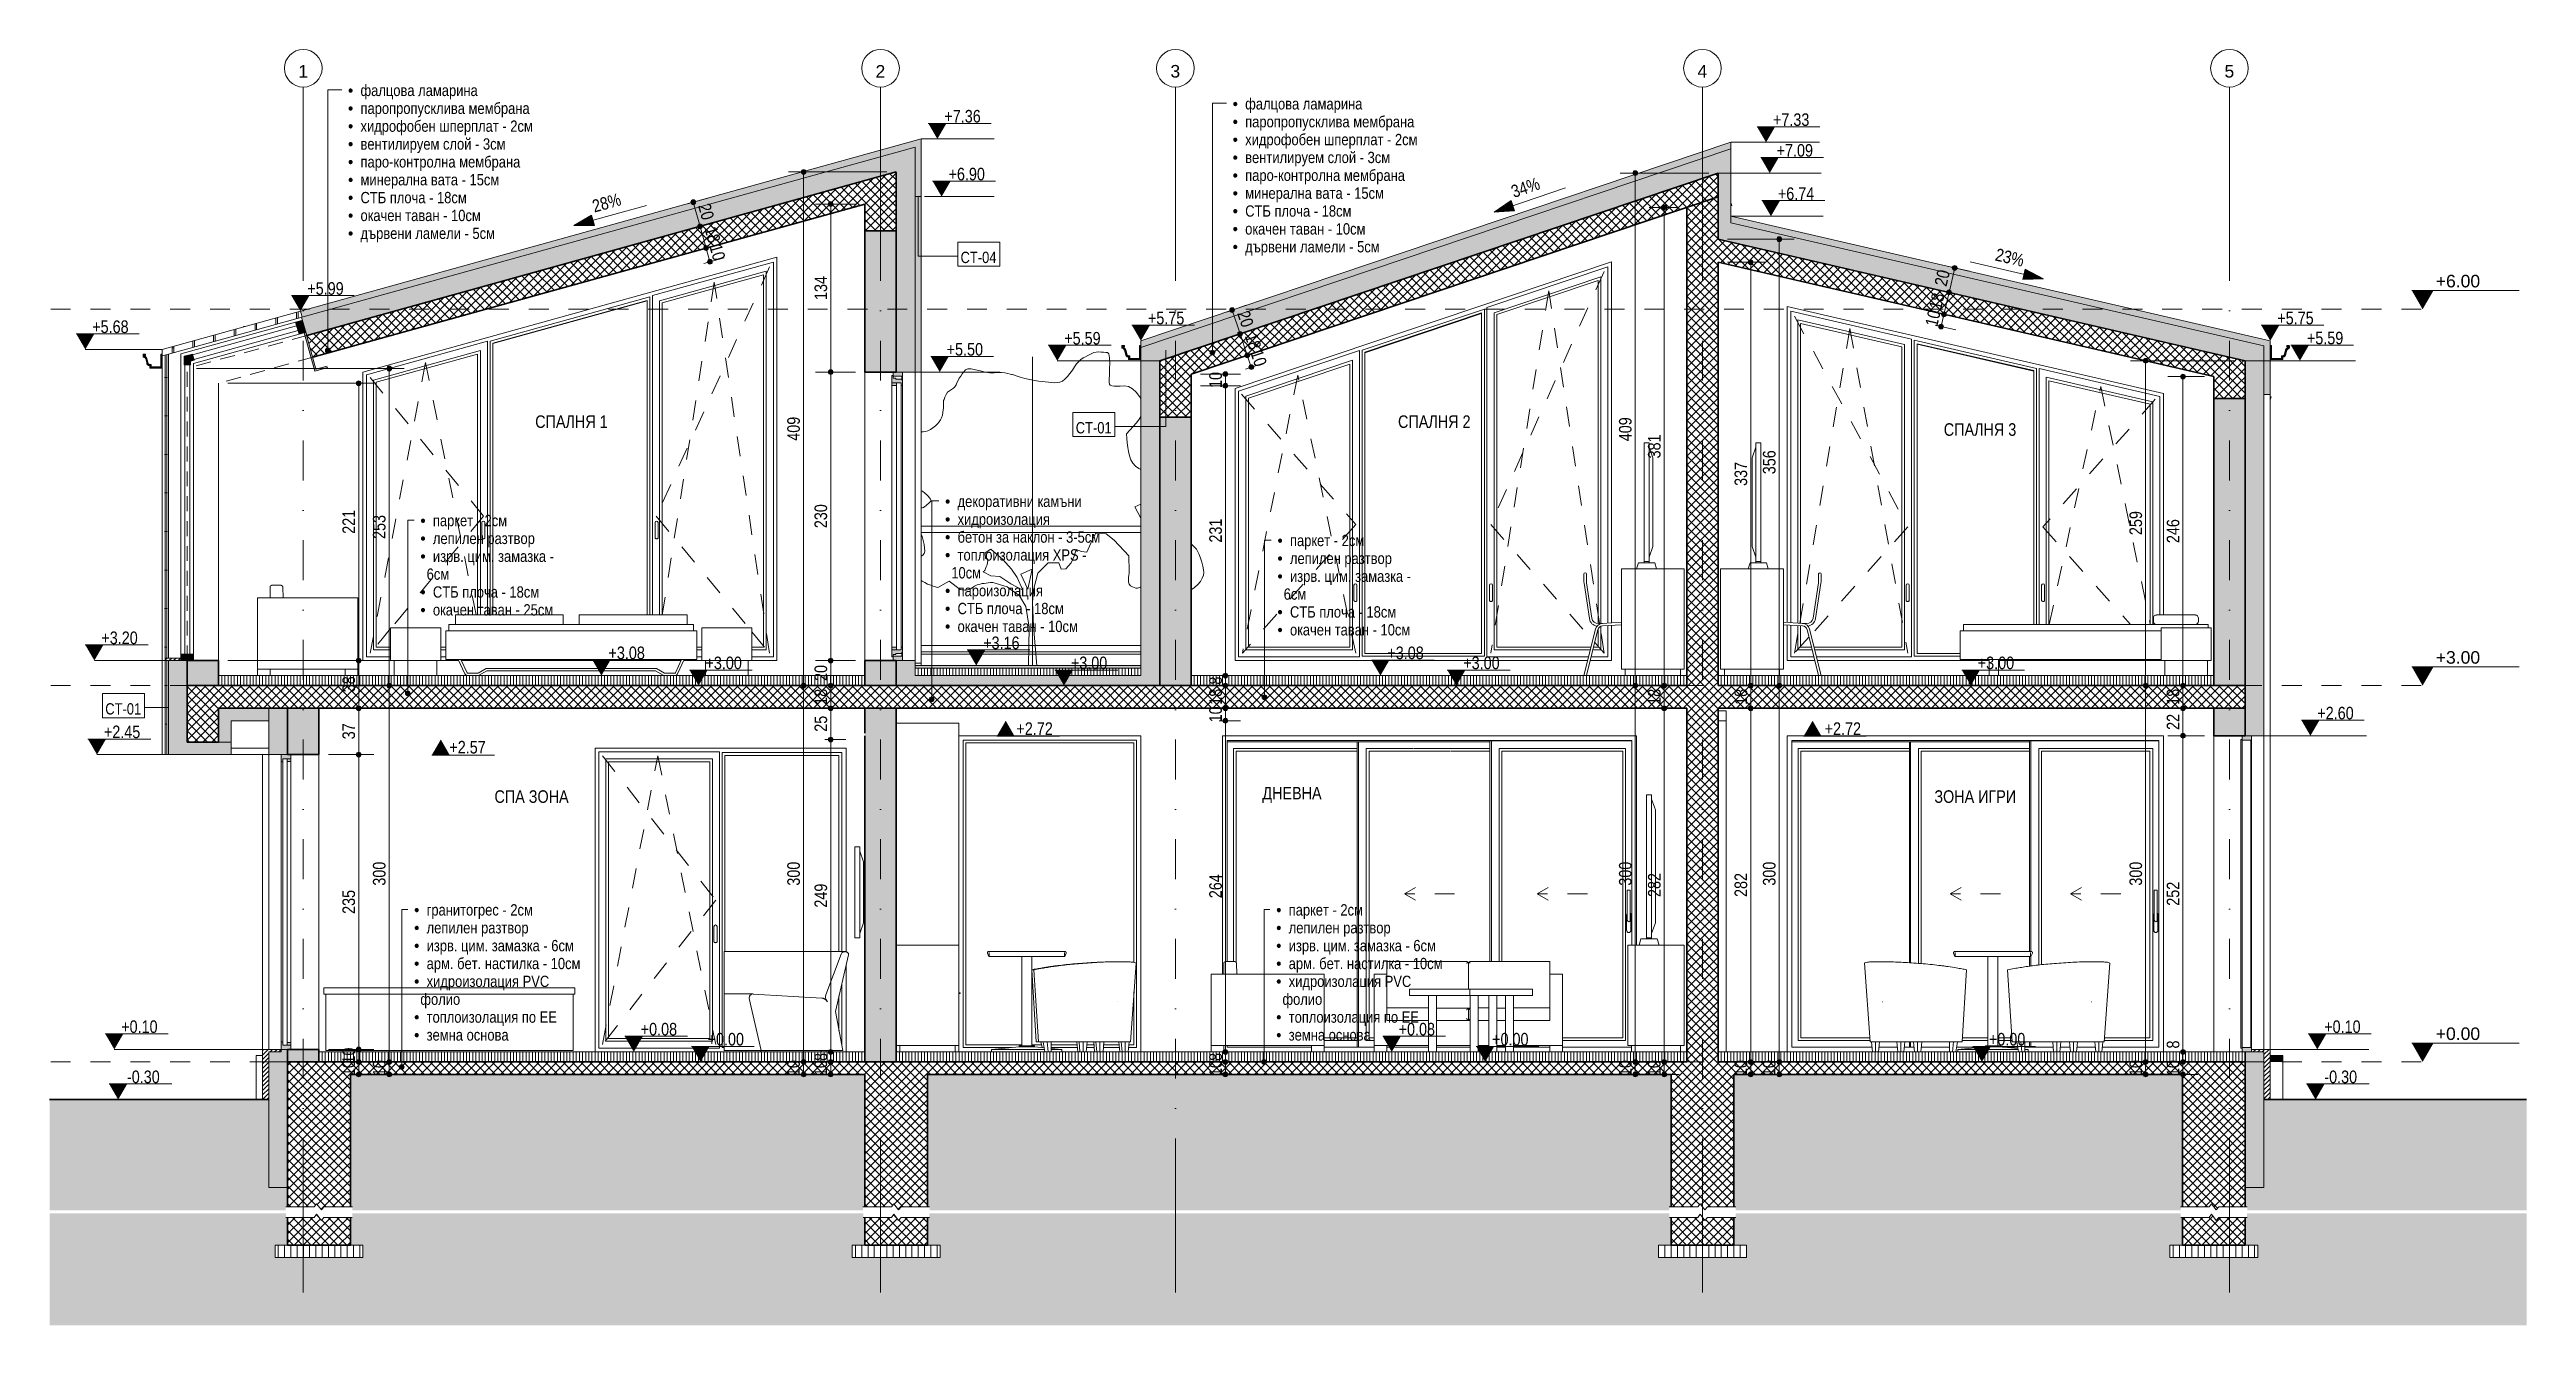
# Model space of a CAD drawing. Header units: centimetres. Extents: x 34 to 2008, y -210 to 807.
import ezdxf

# ---------------------------------------------------------------- set-up
doc = ezdxf.new("R2010")
doc.units = ezdxf.units.CM
for name, pattern in [('Dash', [31.75, 15.875, -15.875]), ('Dash dot', [79.375, 31.75, -23.8125, 0, -23.8125]), ('Overhead', [19.84375, 11.90625, -7.9375])]:
    doc.linetypes.add(name, pattern=pattern)
for name, color, linetype, lineweight in [('A-ANNO-DIMS', 7, 'Continuous', 9), ('A-ANNO-DIMS-50', 7, 'Continuous', 9), ('A-ANNO-NOTE', 7, 'Continuous', 9), ('A-AREA-IDEN', 7, 'Continuous', 9), ('A-DETL-GENF', 7, 'Continuous', 9), ('A-DETL-MBND', 7, 'Continuous', 9), ('A-DOOR', 7, 'Continuous', 9), ('A-DOOR-FRAM', 7, 'Continuous', 15), ('A-FLOR', 7, 'Continuous', 9), ('A-FLOR-FNSH', 7, 'Continuous', 9), ('A-FLOR-HRAL', 7, 'Continuous', 9), ('A-FLOR-LEVL', 7, 'Continuous', 9), ('A-FLOR-MCUT', 7, 'Continuous', 9), ('A-FLOR-OVHD', 7, 'Overhead', 9), ('A-FLOR-PATT', 7, 'Continuous', 9), ('A-GLAZ', 7, 'Continuous', 5), ('A-GLAZ-CURT', 7, 'Continuous', 9), ('A-GLAZ-CWMG', 7, 'Continuous', 9), ('A-GLAZ-HDLN', 7, 'Dash', 5), ('A-ROOF', 7, 'Continuous', 9), ('A-ROOF-FNSH', 7, 'Continuous', 9), ('A-ROOF-MCUT', 7, 'Continuous', 9), ('A-ROOF-OTLN', 7, 'Continuous', 9), ('A-ROOF-PATT', 7, 'Continuous', 9), ('A-WALL', 7, 'Continuous', 9), ('A-WALL-FNSH', 7, 'Continuous', 9), ('A-WALL-IDEN', 7, 'Continuous', 9), ('A-WALL-PATT', 7, 'Continuous', 9), ('E-ELEC-EQPM', 7, 'Continuous', 9), ('G-ANNO-DIMS', 7, 'Continuous', 9), ('G-ANNO-TEXT', 7, 'Continuous', 9), ('I-FURN', 7, 'Continuous', 9), ('L-PLNT', 7, 'Continuous', 15), ('P-SANR-FIXT', 7, 'Continuous', 9), ('S-BEAM', 7, 'Continuous', 9), ('S-COLS', 7, 'Continuous', 9), ('S-GRID', 7, 'Continuous', 9), ('S-GRID-IDEN', 7, 'Continuous', 9)]:
    doc.layers.add(name, color=color, linetype=linetype, lineweight=lineweight)
doc.layers.add('A-DETL', color=7, linetype='Continuous', lineweight=9, true_color=0x008000)
doc.styles.add('Arial', font='arial.ttf', dxfattribs={"height": 10})
doc.styles.add('Arial Narrow', font='ARIALN.TTF', dxfattribs={"height": 10})
doc.styles.add('Arial Narrow_1', font='ARIALN.TTF', dxfattribs={"height": 10})
doc.styles.add('Arial Narrow_2', font='ARIALN.TTF', dxfattribs={"height": 9})
doc.styles.add('Arial Narrow_3', font='ARIALN.TTF', dxfattribs={"height": 10})
doc.dimstyles.new('TEC_DIM', dxfattribs={"dimscale": 30.48, "dimtxt": 10.23431, "dimasz": 0.492126, "dimexe": 0.393701, "dimexo": 0.246063, "dimgap": 0, "dimtad": 1, "dimdec": 0, "dimzin": 0, "dimdsep": 46, "dimtxsty": 'Arial Narrow', "dimblk1": 'DOTSMALL', "dimblk2": 'DOTSMALL', "dimsah": 1, "dimcen": 0.09, "dimazin": 0, "dimtfac": 1, "dimtdec": 4, "dimtix": 1, "dimtmove": 0, "dimatfit": 3, "dimfxl": 1, "dimtvp": 1, "dimtolj": 1, "dimtzin": 0, "dimarcsym": 2})
doc.dimstyles.new('TEC_DIM_1', dxfattribs={"dimscale": 30.48, "dimtxt": 10.23431, "dimasz": 0.492126, "dimexe": 0.393701, "dimexo": 0.246063, "dimgap": 0, "dimtad": 1, "dimdec": 0, "dimzin": 0, "dimdsep": 46, "dimtxsty": 'Arial Narrow_3', "dimblk1": 'DOTSMALL', "dimblk2": 'DOTSMALL', "dimsah": 1, "dimcen": 0.09, "dimazin": 0, "dimtfac": 1, "dimtdec": 4, "dimtix": 1, "dimtmove": 0, "dimatfit": 3, "dimfxl": 1, "dimtvp": 1, "dimtolj": 1, "dimtzin": 0, "dimarcsym": 2})
doc.dimstyles.new('TEC_DIM_2', dxfattribs={"dimscale": 30.48, "dimtxt": 10.23431, "dimasz": 0.492126, "dimexe": 0.393701, "dimexo": 0.246063, "dimgap": 0, "dimtad": 1, "dimdec": 0, "dimzin": 0, "dimdsep": 46, "dimtxsty": 'Arial Narrow', "dimblk1": 'DOTSMALL', "dimblk2": 'DOTSMALL', "dimsah": 1, "dimcen": 0.09, "dimazin": 0, "dimtfac": 1, "dimtdec": 4, "dimtix": 1, "dimtmove": 2, "dimatfit": 3, "dimfxl": 1, "dimtvp": 1, "dimtolj": 1, "dimtzin": 0, "dimarcsym": 2})
pattern_1 = [(45, (1010.481, 295.661), (-1.767767, 1.767767), [])]
pattern_2 = [(45, (1010.481, 295.661), (-3.535534, 3.535534), []), (135, (1010.481, 295.661), (-3.535534, -3.535534), [])]
pattern_3 = [(0, (1010.481, 295.661), (19.05, 19.05), [19.05, -19.05]), (0, (1010.481, 302.805), (19.05, 19.05), [19.05, -19.05]), (0, (1010.481, 309.948), (19.05, 19.05), [19.05, -19.05]), (90, (1012.863, 312.33), (-19.05, 19.05), [19.05, -19.05]), (90, (1020.006, 312.33), (-19.05, 19.05), [19.05, -19.05]), (90, (1027.15, 312.33), (-19.05, 19.05), [19.05, -19.05])]

msp = doc.modelspace()

# ---------------------------------------------------------------- texts
at = {"layer": 'A-AREA-IDEN', "char_height": 10, "attachment_point": 8, "line_spacing_factor": 0.949189, "style": 'Arial Narrow_1'}
for s, insert, width in [('\\pt63.5,127,190.5,254,317.5,381,444.5,508,571.5,635,698.5,762,825.5,889,952.5,1016,1079.5,1143,1206.5,1270,1333.5,1397,1460.5,1524,1587.5,1651,1714.5,1778,1841.5,1905,1968.5,2032;СПАЛНЯ 1', (450.3, 505.3), 58.9), ('\\pt63.5,127,190.5,254,317.5,381,444.5,508,571.5,635,698.5,762,825.5,889,952.5,1016,1079.5,1143,1206.5,1270,1333.5,1397,1460.5,1524,1587.5,1651,1714.5,1778,1841.5,1905,1968.5,2032;СПАЛНЯ 2', (1137.9, 505.3), 58.9), ('\\pt63.5,127,190.5,254,317.5,381,444.5,508,571.5,635,698.5,762,825.5,889,952.5,1016,1079.5,1143,1206.5,1270,1333.5,1397,1460.5,1524,1587.5,1651,1714.5,1778,1841.5,1905,1968.5,2032;СПАЛНЯ 3', (1572.8, 499), 58.9), ('\\pt63.5,127,190.5,254,317.5,381,444.5,508,571.5,635,698.5,762,825.5,889,952.5,1016,1079.5,1143,1206.5,1270,1333.5,1397,1460.5,1524,1587.5,1651,1714.5,1778,1841.5,1905,1968.5,2032;ДНЕВНА', (1024.5, 206.4), 48.6), ('\\pt63.5,127,190.5,254,317.5,381,444.5,508,571.5,635,698.5,762,825.5,889,952.5,1016,1079.5,1143,1206.5,1270,1333.5,1397,1460.5,1524,1587.5,1651,1714.5,1778,1841.5,1905,1968.5,2032;СПА ЗОНА', (418.5, 206.4), 60.2), ('\\pt63.5,127,190.5,254,317.5,381,444.5,508,571.5,635,698.5,762,825.5,889,952.5,1016,1079.5,1143,1206.5,1270,1333.5,1397,1460.5,1524,1587.5,1651,1714.5,1778,1841.5,1905,1968.5,2032;ЗОНА ИГРИ', (1569, 206.4), 66.45)]:
    msp.add_mtext(s, dxfattribs=dict(at, insert=insert, width=width))
at = {"layer": 'A-FLOR-LEVL', "char_height": 10, "width": 36.4, "attachment_point": 4, "line_spacing_factor": 0.936439, "style": 'Arial'}
for s, insert in [('\\pt5,10,15,20,25,30,35,40,45,50,55,60,65,70,75,80,85,90,95,100,105,110,115,120,125,130,135,140,145,150,155,160;+6.00', (1936, 622.4)), ('\\pt5,10,15,20,25,30,35,40,45,50,55,60,65,70,75,80,85,90,95,100,105,110,115,120,125,130,135,140,145,150,155,160;+3.00', (1936, 322.4)), ('\\pt5,10,15,20,25,30,35,40,45,50,55,60,65,70,75,80,85,90,95,100,105,110,115,120,125,130,135,140,145,150,155,160;+0.00', (1936, 22.4))]:
    msp.add_mtext(s, dxfattribs=dict(at, insert=insert))
at = {"layer": 'A-WALL-IDEN', "char_height": 9, "width": 28.45, "attachment_point": 5, "line_spacing_factor": 0.949189, "style": 'Arial Narrow_2'}
for s, insert in [('\\pt25.00002,50.00004,74.99997,99.99999,125.00001,150.00003,174.99996,199.99998,225,250.00002,275.00004,299.99997,324.99999,350.00001,375.00003,399.99996,424.99998,450,475.00002,500.00004,524.99997,549.99999,575.00001,600.00003,624.99996,649.99998,675,700.00002,725.00004,749.99997,774.99999,800.00001;СТ-04', (774.7, 641.3)), ('\\pt25.00002,50.00004,74.99997,99.99999,125.00001,150.00003,174.99996,199.99998,225,250.00002,275.00004,299.99997,324.99999,350.00001,375.00003,399.99996,424.99998,450,475.00002,500.00004,524.99997,549.99999,575.00001,600.00003,624.99996,649.99998,675,700.00002,725.00004,749.99997,774.99999,800.00001;СТ-01', (866.5, 505.5)), ('\\pt25.00002,50.00004,74.99997,99.99999,125.00001,150.00003,174.99996,199.99998,225,250.00002,275.00004,299.99997,324.99999,350.00001,375.00003,399.99996,424.99998,450,475.00002,500.00004,524.99997,549.99999,575.00001,600.00003,624.99996,649.99998,675,700.00002,725.00004,749.99997,774.99999,800.00001;СТ-01', (93.1, 281.4))]:
    msp.add_mtext(s, dxfattribs=dict(at, insert=insert))
at = {"layer": 'G-ANNO-DIMS', "char_height": 10, "attachment_point": 1, "line_spacing_factor": 0.974696, "style": 'Arial Narrow'}
for s, insert, width in [('+7.36', (747.5, 758.9), 34.754), ('+7.33', (1407.8, 756.2), 34.754), ('+7.09', (1410.7, 731.7), 34.754), ('+6.90', (750.8, 712.8), 34.754), ('+6.74', (1411.7, 697.2), 34.754), ('+5.99', (239.8, 621.6), 34.754), ('+5.75', (909.7, 598), 34.754), ('+5.75', (1809.7, 598), 34.754), ('+5.68', (68.4, 591.1), 34.754), ('+5.50', (749.3, 573.1), 34.754), ('+5.59', (843, 581.9), 34.754), ('+5.59', (1833.3, 582.1), 34.754), ('+3.20', (75.7, 343.1), 34.754), ('+3.16', (778.4, 339.1), 34.754), ('+3.08', (479.8, 331.1), 34.754), ('+3.00', (557.1, 323.1), 34.754), ('+3.00', (848.3, 323.1), 34.754), ('+3.08', (1100.5, 331.1), 34.754), ('+3.00', (1161, 323.1), 34.754), ('+3.00', (1571, 323.1), 34.754), ('+2.60', (1841.6, 283.1), 34.754), ('+2.45', (77.7, 268.1), 34.754), ('+2.72', (804.9, 270.7), 34.754), ('+2.72', (1449, 270.7), 34.754), ('+2.57', (353, 255.9), 34.754), ('+0.10', (91.5, 33.1), 34.754), ('+0.08', (505.5, 31.1), 34.754), ('+0.00', (558.8, 23.1), 34.754), ('+0.08', (1109.5, 31.1), 34.754), ('+0.00', (1184, 23.1), 34.754), ('+0.00', (1579.9, 23.1), 34.754), ('+0.10', (1847.1, 33.1), 34.754), ('-0.30', (96.1, -6.9), 31.192), ('-0.30', (1847.2, -6.9), 31.192)]:
    msp.add_mtext(s, dxfattribs=dict(at, insert=insert, width=width))
at = {"layer": 'G-ANNO-DIMS', "char_height": 10, "width": 27.508, "attachment_point": 1, "line_spacing_factor": 0.974696, "style": 'Arial Narrow'}
for s, insert, rotation in [('28%', (465.9, 686.7), 15.5), ('34%', (1198.1, 698.2), 18.6), ('23%', (1586.5, 648.8), 347)]:
    msp.add_mtext(s, dxfattribs=dict(at, insert=insert, rotation=rotation))
at = {"layer": 'G-ANNO-TEXT', "char_height": 9, "attachment_point": 1, "line_spacing_factor": 0.949189, "style": 'Arial Narrow_2'}
for s, insert, width in [('\\pi-5.00004,l5.00004,t9.99999,15.00003,19.99998,25.00002,29.99997,35.00001,39.99996,45,50.00004,54.99999,60.00003,64.99998,70.00002,74.99997,80.00001,84.99996,90,95.00004,99.99999,105.00003,109.99998,115.00002,119.99997,125.00001,129.99996,135,140.00004,144.99999,150.00003,154.99998,160.00002;{\\fSymbol|b0|i0|c2|p18;·^I}фалцова ламарина\\P{\\fSymbol|b0|i0|c2|p18;·^I}паропропусклива мембрана\\P{\\fSymbol|b0|i0|c2|p18;·^I}хидрофобен шперплат - 2см\\P{\\fSymbol|b0|i0|c2|p18;·^I}вентилируем слой - 3см\\P{\\fSymbol|b0|i0|c2|p18;·^I}паро-контролна мембрана\\P{\\fSymbol|b0|i0|c2|p18;·^I}минерална вата - 15см\\P{\\fSymbol|b0|i0|c2|p18;·^I}СТБ плоча - 18см\\P{\\fSymbol|b0|i0|c2|p18;·^I}окачен таван - 10см\\P{\\fSymbol|b0|i0|c2|p18;·^I}дървени ламели - 5см', (272.2, 779), 216.6), ('\\pi-5.00004,l5.00004,t9.99999,15.00003,19.99998,25.00002,29.99997,35.00001,39.99996,45,50.00004,54.99999,60.00003,64.99998,70.00002,74.99997,80.00001,84.99996,90,95.00004,99.99999,105.00003,109.99998,115.00002,119.99997,125.00001,129.99996,135,140.00004,144.99999,150.00003,154.99998,160.00002;{\\fSymbol|b0|i0|c2|p18;·^I}фалцова ламарина\\P{\\fSymbol|b0|i0|c2|p18;·^I}паропропусклива мембрана\\P{\\fSymbol|b0|i0|c2|p18;·^I}хидрофобен шперплат - 2см\\P{\\fSymbol|b0|i0|c2|p18;·^I}вентилируем слой - 3см\\P{\\fSymbol|b0|i0|c2|p18;·^I}паро-контролна мембрана\\P{\\fSymbol|b0|i0|c2|p18;·^I}минерална вата - 15см\\P{\\fSymbol|b0|i0|c2|p18;·^I}СТБ плоча - 18см\\P{\\fSymbol|b0|i0|c2|p18;·^I}окачен таван - 10см\\P{\\fSymbol|b0|i0|c2|p18;·^I}дървени ламели - 5см', (977.2, 768.3), 216.6), ('\\pi-5.00004,l5.00004,t9.99999,15.00003,19.99998,25.00002,29.99997,35.00001,39.99996,45,50.00004,54.99999,60.00003,64.99998,70.00002,74.99997,80.00001,84.99996,90,95.00004,99.99999,105.00003,109.99998,115.00002,119.99997,125.00001,129.99996,135,140.00004,144.99999,150.00003,154.99998,160.00002;{\\fSymbol|b0|i0|c2|p18;·^I}паркет - 2см\\P{\\fSymbol|b0|i0|c2|p18;·^I}лепилен разтвор \\P{\\fSymbol|b0|i0|c2|p18;·^I}изрв. цим. замазка - \\P\\pi0,t5.00004,9.99999,15.00003,19.99998,25.00002,29.99997,35.00001,39.99996,45,50.00004,54.99999,60.00003,64.99998,70.00002,74.99997,80.00001,84.99996,90,95.00004,99.99999,105.00003,109.99998,115.00002,119.99997,125.00001,129.99996,135,140.00004,144.99999,150.00003,154.99998,160.00002;6см \\P\\pi-5.00004,t9.99999,15.00003,19.99998,25.00002,29.99997,35.00001,39.99996,45,50.00004,54.99999,60.00003,64.99998,70.00002,74.99997,80.00001,84.99996,90,95.00004,99.99999,105.00003,109.99998,115.00002,119.99997,125.00001,129.99996,135,140.00004,144.99999,150.00003,154.99998,160.00002;{\\fSymbol|b0|i0|c2|p18;·^I}СТБ плоча - 18см\\P{\\fSymbol|b0|i0|c2|p18;·^I}окачен таван - 25см', (329.9, 436.1), 123.927), ('\\pi-5.00004,l5.00004,t9.99999,15.00003,19.99998,25.00002,29.99997,35.00001,39.99996,45,50.00004,54.99999,60.00003,64.99998,70.00002,74.99997,80.00001,84.99996,90,95.00004,99.99999,105.00003,109.99998,115.00002,119.99997,125.00001,129.99996,135,140.00004,144.99999,150.00003,154.99998,160.00002;{\\fSymbol|b0|i0|c2|p18;·^I}декоративни камъни\\P{\\fSymbol|b0|i0|c2|p18;·^I}хидроизолация \\P{\\fSymbol|b0|i0|c2|p18;·^I}бетон за наклон - 3-5см\\P{\\fSymbol|b0|i0|c2|p18;·^I}топлоизолация XPS - \\P\\pi0,t5.00004,9.99999,15.00003,19.99998,25.00002,29.99997,35.00001,39.99996,45,50.00004,54.99999,60.00003,64.99998,70.00002,74.99997,80.00001,84.99996,90,95.00004,99.99999,105.00003,109.99998,115.00002,119.99997,125.00001,129.99996,135,140.00004,144.99999,150.00003,154.99998,160.00002;10см\\P\\pi-5.00004,t9.99999,15.00003,19.99998,25.00002,29.99997,35.00001,39.99996,45,50.00004,54.99999,60.00003,64.99998,70.00002,74.99997,80.00001,84.99996,90,95.00004,99.99999,105.00003,109.99998,115.00002,119.99997,125.00001,129.99996,135,140.00004,144.99999,150.00003,154.99998,160.00002;{\\fSymbol|b0|i0|c2|p18;·^I}пароизолация\\P{\\fSymbol|b0|i0|c2|p18;·^I}СТБ плоча - 18см\\P{\\fSymbol|b0|i0|c2|p18;·^I}окачен таван - 10см', (748, 451.4), 133.269), ('\\pi-5.00004,l5.00004,t9.99999,15.00003,19.99998,25.00002,29.99997,35.00001,39.99996,45,50.00004,54.99999,60.00003,64.99998,70.00002,74.99997,80.00001,84.99996,90,95.00004,99.99999,105.00003,109.99998,115.00002,119.99997,125.00001,129.99996,135,140.00004,144.99999,150.00003,154.99998,160.00002;{\\fSymbol|b0|i0|c2|p18;·^I}паркет - 2см\\P{\\fSymbol|b0|i0|c2|p18;·^I}лепилен разтвор \\P{\\fSymbol|b0|i0|c2|p18;·^I}изрв. цим. замазка - \\P\\pi0,t5.00004,9.99999,15.00003,19.99998,25.00002,29.99997,35.00001,39.99996,45,50.00004,54.99999,60.00003,64.99998,70.00002,74.99997,80.00001,84.99996,90,95.00004,99.99999,105.00003,109.99998,115.00002,119.99997,125.00001,129.99996,135,140.00004,144.99999,150.00003,154.99998,160.00002;6см \\P\\pi-5.00004,t9.99999,15.00003,19.99998,25.00002,29.99997,35.00001,39.99996,45,50.00004,54.99999,60.00003,64.99998,70.00002,74.99997,80.00001,84.99996,90,95.00004,99.99999,105.00003,109.99998,115.00002,119.99997,125.00001,129.99996,135,140.00004,144.99999,150.00003,154.99998,160.00002;{\\fSymbol|b0|i0|c2|p18;·^I}СТБ плоча - 18см\\P{\\fSymbol|b0|i0|c2|p18;·^I}окачен таван - 10см', (1012.9, 420.2), 123.927), ('\\pi-5.00004,l5.00004,t9.99999,15.00003,19.99998,25.00002,29.99997,35.00001,39.99996,45,50.00004,54.99999,60.00003,64.99998,70.00002,74.99997,80.00001,84.99996,90,95.00004,99.99999,105.00003,109.99998,115.00002,119.99997,125.00001,129.99996,135,140.00004,144.99999,150.00003,154.99998,160.00002;{\\fSymbol|b0|i0|c2|p18;·^I}гранитогрес - 2см\\P{\\fSymbol|b0|i0|c2|p18;·^I}лепилен разтвор \\P{\\fSymbol|b0|i0|c2|p18;·^I}изрв. цим. замазка - 6см \\P{\\fSymbol|b0|i0|c2|p18;·^I}арм. бет. настилка - 10см\\P{\\fSymbol|b0|i0|c2|p18;·^I}хидроизолация PVC \\P\\pi0,t5.00004,9.99999,15.00003,19.99998,25.00002,29.99997,35.00001,39.99996,45,50.00004,54.99999,60.00003,64.99998,70.00002,74.99997,80.00001,84.99996,90,95.00004,99.99999,105.00003,109.99998,115.00002,119.99997,125.00001,129.99996,135,140.00004,144.99999,150.00003,154.99998,160.00002;фолио\\P\\pi-5.00004,t9.99999,15.00003,19.99998,25.00002,29.99997,35.00001,39.99996,45,50.00004,54.99999,60.00003,64.99998,70.00002,74.99997,80.00001,84.99996,90,95.00004,99.99999,105.00003,109.99998,115.00002,119.99997,125.00001,129.99996,135,140.00004,144.99999,150.00003,154.99998,160.00002;{\\fSymbol|b0|i0|c2|p18;·^I}топлоизолация по ЕЕ\\P{\\fSymbol|b0|i0|c2|p18;·^I}земна основа', (324.9, 125.7), 136.602), ('\\pi-5.00004,l5.00004,t9.99999,15.00003,19.99998,25.00002,29.99997,35.00001,39.99996,45,50.00004,54.99999,60.00003,64.99998,70.00002,74.99997,80.00001,84.99996,90,95.00004,99.99999,105.00003,109.99998,115.00002,119.99997,125.00001,129.99996,135,140.00004,144.99999,150.00003,154.99998,160.00002;{\\fSymbol|b0|i0|c2|p18;·^I}паркет - 2см\\P{\\fSymbol|b0|i0|c2|p18;·^I}лепилен разтвор \\P{\\fSymbol|b0|i0|c2|p18;·^I}изрв. цим. замазка - 6см \\P{\\fSymbol|b0|i0|c2|p18;·^I}арм. бет. настилка - 10см\\P{\\fSymbol|b0|i0|c2|p18;·^I}хидроизолация PVC \\P\\pi0,t5.00004,9.99999,15.00003,19.99998,25.00002,29.99997,35.00001,39.99996,45,50.00004,54.99999,60.00003,64.99998,70.00002,74.99997,80.00001,84.99996,90,95.00004,99.99999,105.00003,109.99998,115.00002,119.99997,125.00001,129.99996,135,140.00004,144.99999,150.00003,154.99998,160.00002;фолио\\P\\pi-5.00004,t9.99999,15.00003,19.99998,25.00002,29.99997,35.00001,39.99996,45,50.00004,54.99999,60.00003,64.99998,70.00002,74.99997,80.00001,84.99996,90,95.00004,99.99999,105.00003,109.99998,115.00002,119.99997,125.00001,129.99996,135,140.00004,144.99999,150.00003,154.99998,160.00002;{\\fSymbol|b0|i0|c2|p18;·^I}топлоизолация по ЕЕ\\P{\\fSymbol|b0|i0|c2|p18;·^I}земна основа', (1011.9, 125.7), 136.602)]:
    msp.add_mtext(s, dxfattribs=dict(at, insert=insert, width=width))
at = {"layer": 'S-GRID-IDEN', "char_height": 10, "width": 8.25, "attachment_point": 5, "line_spacing_factor": 0.936439, "style": 'Arial'}
for s, insert in [('\\pt50,100,150,200,250,300,350,400,450,500,550,600,650,700,750,800,850,900,950,1000,1050,1100,1150,1200,1250,1300,1350,1400,1450,1500,1550,1600;1', (236.5, 789.7)), ('\\pt50,100,150,200,250,300,350,400,450,500,550,600,650,700,750,800,850,900,950,1000,1050,1100,1150,1200,1250,1300,1350,1400,1450,1500,1550,1600;2', (696.5, 789.7)), ('\\pt50,100,150,200,250,300,350,400,450,500,550,600,650,700,750,800,850,900,950,1000,1050,1100,1150,1200,1250,1300,1350,1400,1450,1500,1550,1600;3', (931.5, 789.7)), ('\\pt50,100,150,200,250,300,350,400,450,500,550,600,650,700,750,800,850,900,950,1000,1050,1100,1150,1200,1250,1300,1350,1400,1450,1500,1550,1600;4', (1351.5, 789.7)), ('\\pt50,100,150,200,250,300,350,400,450,500,550,600,650,700,750,800,850,900,950,1000,1050,1100,1150,1200,1250,1300,1350,1400,1450,1500,1550,1600;5', (1771.5, 789.7))]:
    msp.add_mtext(s, dxfattribs=dict(at, insert=insert))

# ---------------------------------------------------------------- blocks, each defined once
blk = doc.blocks.new('ЛЕГЛО - ДВОЙНО - 200x200cm-2336722-2-2')
at = {"layer": 'I-FURN', "color": 253, "true_color": 0xaaaaaa}
for p, q in [((443.8, 356.3), (357.8, 356.3)), ((357.8, 353.7), (357.8, 356.3)), ((443.8, 356.3), (443.8, 353.7)), ((542.5, 356.3), (456.5, 356.3)), ((456.5, 353.7), (456.5, 356.3)), ((542.5, 356.3), (542.5, 353.7)), ((306.1, 346), (346.1, 346)), ((306.1, 346), (306.1, 320)), ((346.1, 320), (346.1, 346)), ((350.1, 343.6), (550.1, 343.6)), ((350.1, 343.6), (350.1, 320.7)), ((352.7, 348.6), (352.7, 343.6)), ((352.7, 348.6), (355.2, 348.6)), ((355.2, 348.6), (545.1, 348.6)), ((357.8, 351.2), (357.8, 353.7)), ((357.8, 348.6), (357.8, 351.2)), ((443.8, 353.7), (443.8, 351.2)), ((443.8, 351.2), (443.8, 348.6)), ((456.5, 351.2), (456.5, 353.7)), ((456.5, 348.6), (456.5, 351.2)), ((542.5, 353.7), (542.5, 351.2)), ((542.5, 351.2), (542.5, 348.6)), ((545.1, 348.6), (547.6, 348.6)), ((547.6, 343.6), (547.6, 348.6)), ((550.1, 320.7), (550.1, 343.6)), ((554.1, 346), (594.1, 346)), ((554.1, 346), (554.1, 320)), ((594.1, 320), (594.1, 346)), ((346.1, 320), (306.1, 320)), ((309.1, 308), (309.1, 320)), ((343.1, 308), (343.1, 320)), ((550.1, 320.7), (350.1, 320.7)), ((365.4, 309.5), (360.1, 320.7)), ((362.2, 320.7), (367.1, 310.3)), ((533.2, 310.3), (538, 320.7)), ((540.1, 320.7), (534.9, 309.5)), ((534.9, 309.5), (540.2, 320.7)), ((594.1, 320), (554.1, 320)), ((557.1, 308), (557.1, 320)), ((591.1, 308), (591.1, 320)), ((343.1, 308), (309.1, 308)), ((367.7, 309.9), (375.5, 309.9)), ((375.5, 308), (367.7, 308)), ((375.9, 310), (382.3, 313.7)), ((382.8, 311.8), (376.8, 308.3)), ((382.3, 313.7), (518, 313.7)), ((517.4, 311.8), (382.8, 311.8)), ((523.5, 308.3), (517.4, 311.8)), ((518, 313.7), (524.4, 310)), ((524.4, 310), (518, 313.7)), ((524.7, 309.9), (532.6, 309.9)), ((532.6, 308), (524.7, 308)), ((591.1, 308), (557.1, 308))]:
    blk.add_line(p, q, dxfattribs=at)
for centre, radius, start, end in [((367.7, 310.5), 2.54, 205, 270), ((367.7, 310.5), 0.635, 205, 270), ((375.5, 310.5), 0.635, 270, 300), ((375.5, 310.5), 2.54, 270, 300), ((524.7, 310.5), 2.54, 240, 270), ((524.7, 310.5), 0.635, 240, 270), ((524.8, 310.5), 0.635, 240, 255), ((532.6, 310.5), 0.635, 270, 335), ((532.6, 310.5), 2.54, 270, 335), ((532.6, 310.5), 2.54, 270, 335)]:
    blk.add_arc(centre, radius, start, end, dxfattribs=at)
blk = doc.blocks.new('Sofa-08 - 140 x 80-1721778-2-2')
at = {"layer": 'I-FURN', "color": 253, "true_color": 0xaaaaaa}
for p, q in [((210.1, 378.5), (210.1, 370)), ((218.7, 380), (211.6, 380)), ((220.5, 370), (220.2, 378.6)), ((200.1, 313), (200.1, 370)), ((200.1, 370), (280.1, 370)), ((280.1, 370), (280.1, 313)), ((200.1, 313), (210.1, 313)), ((200.1, 308), (200.1, 313)), ((280.1, 313), (200.1, 313)), ((210.1, 308), (200.1, 308)), ((210.1, 308), (210.1, 313)), ((270.1, 313), (280.1, 313)), ((270.1, 308), (270.1, 313)), ((280.1, 308), (270.1, 308)), ((280.1, 308), (280.1, 313))]:
    blk.add_line(p, q, dxfattribs=at)
for centre, start, end in [((211.6, 378.5), 90, 180), ((218.7, 378.5), 2.3215, 90)]:
    blk.add_arc(centre, 1.5, start, end, dxfattribs=at)
for points, knots in [([(210.1, 378.5), (210.1, 378.6), (210.2, 378.7), (210.2, 378.8), (210.2, 378.8)], [0, 0, 0, 0, 0.25, 0.3102366, 0.3102366, 0.3102366, 0.3102366]), ([(210.2, 378.8), (210.2, 378.8), (210.2, 378.7), (210.1, 378.6), (210.1, 378.5)], [0.6897634, 0.6897634, 0.6897634, 0.6897634, 0.75, 1, 1, 1, 1]), ([(210.2, 378.9), (210.2, 379), (210.3, 379.1), (210.3, 379.1), (210.3, 379.2)], [0.3988094, 0.3988094, 0.3988094, 0.3988094, 0.5, 0.625, 0.625, 0.625, 0.625]), ([(210.3, 379.2), (210.3, 379.1), (210.3, 379.1), (210.2, 379), (210.2, 378.9)], [0.375, 0.375, 0.375, 0.375, 0.5, 0.6011906, 0.6011906, 0.6011906, 0.6011906]), ([(211, 379.8), (211, 379.9), (211.1, 379.9), (211.2, 379.9), (211.2, 379.9)], [0.375, 0.375, 0.375, 0.375, 0.5, 0.6011906, 0.6011906, 0.6011906, 0.6011906]), ([(211.2, 379.9), (211.2, 379.9), (211.1, 379.9), (211, 379.9), (211, 379.8)], [0.3988094, 0.3988094, 0.3988094, 0.3988094, 0.5, 0.625, 0.625, 0.625, 0.625]), ([(211.3, 380), (211.3, 380), (211.4, 380), (211.6, 380), (211.6, 380)], [0.6897634, 0.6897634, 0.6897634, 0.6897634, 0.75, 1, 1, 1, 1]), ([(211.6, 380), (211.6, 380), (211.4, 380), (211.3, 380), (211.3, 380)], [0, 0, 0, 0, 0.25, 0.3102366, 0.3102366, 0.3102366, 0.3102366]), ([(218.7, 380), (218.8, 380), (218.9, 380), (219, 380), (219, 380)], [0, 0, 0, 0, 0.25, 0.3097192, 0.3097192, 0.3097192, 0.3097192]), ([(219, 380), (219, 380), (218.9, 380), (218.8, 380), (218.7, 380)], [0.6902808, 0.6902808, 0.6902808, 0.6902808, 0.75, 1, 1, 1, 1]), ([(219.1, 379.9), (219.2, 379.9), (219.3, 379.9), (219.3, 379.9), (219.4, 379.8)], [0.3983348, 0.3983348, 0.3983348, 0.3983348, 0.5, 0.6255437, 0.6255437, 0.6255437, 0.6255437]), ([(219.4, 379.8), (219.3, 379.9), (219.3, 379.9), (219.2, 379.9), (219.1, 379.9)], [0.3744563, 0.3744563, 0.3744563, 0.3744563, 0.5, 0.6016652, 0.6016652, 0.6016652, 0.6016652]), ([(220, 379.2), (220, 379.2), (220.1, 379.1), (220.1, 379), (220.1, 379)], [0.3744563, 0.3744563, 0.3744563, 0.3744563, 0.5, 0.6016652, 0.6016652, 0.6016652, 0.6016652]), ([(220.1, 379), (220.1, 379), (220.1, 379.1), (220, 379.2), (220, 379.2)], [0.3983348, 0.3983348, 0.3983348, 0.3983348, 0.5, 0.6255437, 0.6255437, 0.6255437, 0.6255437]), ([(220.1, 378.9), (220.2, 378.9), (220.2, 378.8), (220.2, 378.7), (220.2, 378.6)], [0.6902808, 0.6902808, 0.6902808, 0.6902808, 0.75, 1, 1, 1, 1]), ([(220.2, 378.6), (220.2, 378.7), (220.2, 378.8), (220.2, 378.9), (220.1, 378.9)], [0, 0, 0, 0, 0.25, 0.3097192, 0.3097192, 0.3097192, 0.3097192])]:
    blk.add_open_spline(points, degree=3, knots=knots, dxfattribs=at)
for points in [[(210.4, 379.3), (210.4, 379.4), (210.5, 379.5), (210.6, 379.6)], [(210.6, 379.6), (210.5, 379.5), (210.4, 379.4), (210.4, 379.3)], [(210.6, 379.6), (210.7, 379.6), (210.7, 379.7), (210.8, 379.8)], [(210.8, 379.8), (210.7, 379.7), (210.7, 379.6), (210.6, 379.6)], [(219.5, 379.8), (219.6, 379.7), (219.7, 379.7), (219.7, 379.6)], [(219.7, 379.6), (219.7, 379.7), (219.6, 379.7), (219.5, 379.8)], [(219.7, 379.6), (219.8, 379.5), (219.9, 379.4), (219.9, 379.4)], [(219.9, 379.4), (219.9, 379.4), (219.8, 379.5), (219.7, 379.6)]]:
    blk.add_open_spline(points, degree=3, dxfattribs=at)
blk = doc.blocks.new('ШКАФ - ШКАФ-2266388-2-2')
at = {"layer": 'I-FURN', "color": 253, "true_color": 0xaaaaaa}
for p, q in [((709.1, 93), (759.1, 93)), ((709.1, 13), (709.1, 93)), ((759.1, 93), (759.1, 13)), ((759.1, 13), (709.1, 13)), ((712.1, 13), (712.1, 8)), ((756.1, 8), (712.1, 8)), ((756.1, 8), (756.1, 13))]:
    blk.add_line(p, q, dxfattribs=at)
blk = doc.blocks.new('Railing - Railing-1761564-2-2')
at = {"layer": 'A-FLOR-HRAL', "color": 8, "true_color": 0x737373}
for p, q in [((799.3, 427), (729.1, 427)), ((801.9, 422), (729.1, 422)), ((904.1, 427), (799.3, 427)), ((820.9, 422), (801.9, 422)), ((868.4, 422), (820.9, 422)), ((904.1, 422), (868.5, 422)), ((814.8, 332), (819.8, 332))]:
    blk.add_line(p, q, dxfattribs=at)
at = {"layer": 'A-FLOR-HRAL'}
for p, q in [((729.1, 332), (814.8, 332)), ((819.8, 332), (904.1, 332))]:
    blk.add_line(p, q, dxfattribs=at)
blk = doc.blocks.new('TU SF 1 - Schiebetüre Aufgesetzt - ML - 885 x 2135-2435080-2-2')
at = {"layer": 'A-DOOR-FRAM'}
for p, q in [((1370.6, 280), (1364.1, 280)), ((1364.1, 280), (1364.1, 272)), ((1370.6, 272), (1370.6, 280)), ((1364.1, 272), (1370.6, 272))]:
    blk.add_line(p, q, dxfattribs=at)
blk = doc.blocks.new('Planting_RPC_Tree_Deciduous - Blue_Berry_Elder-4_5_Meters-1824323-2-2')
at = {"layer": 'L-PLNT', "color": 253, "true_color": 0xaaaaaa}
for p, q in [((817.6, 561.6), (817.6, 562.1)), ((817.6, 562.1), (817.6, 562.1)), ((817.6, 562.1), (817.6, 561.9)), ((817.6, 561.9), (817.6, 561.6)), ((817.6, 560.9), (817.6, 561.6)), ((817.6, 561.6), (817.6, 561.2)), ((817.6, 561.2), (817.6, 560.6)), ((817.6, 559.8), (817.6, 560.9)), ((817.6, 560.6), (817.6, 559.9)), ((817.6, 559.9), (817.6, 559.1)), ((817.6, 558.6), (817.6, 559.8)), ((817.6, 559.1), (817.6, 558)), ((817.6, 557.2), (817.6, 558.6)), ((817.6, 558), (817.6, 557.1)), ((817.6, 555.8), (817.6, 557.2)), ((817.6, 557.1), (817.6, 556.4)), ((817.6, 556.4), (817.6, 555.9)), ((817.6, 555.9), (817.6, 555.4)), ((817.6, 554.7), (817.6, 555.8)), ((817.6, 555.4), (817.6, 554.8)), ((817.6, 554.8), (817.6, 554)), ((817.6, 553.5), (817.6, 554.7)), ((817.6, 554), (817.6, 552.8)), ((817.6, 552.3), (817.6, 553.5)), ((817.6, 552.8), (817.6, 551.6)), ((851.2, 554.1), (849.5, 551.5)), ((852.9, 556.5), (851.2, 554.1)), ((854.6, 558.5), (852.9, 556.5)), ((856.3, 560.1), (854.6, 558.5)), ((858.1, 561.3), (856.3, 560.1)), ((859.9, 562.2), (858.1, 561.3)), ((861.7, 563.1), (859.9, 562.2)), ((863.4, 563.9), (861.7, 563.1)), ((864.9, 564.8), (863.4, 563.9)), ((866.5, 565.5), (864.9, 564.8)), ((868.4, 565.9), (866.5, 565.5)), ((870.4, 566), (868.4, 565.9)), ((872.4, 565.9), (870.4, 566)), ((874.4, 565.8), (872.4, 565.9)), ((876.1, 565.6), (874.4, 565.8)), ((877.6, 565.5), (876.1, 565.6)), ((878.6, 564.4), (877.6, 565.5)), ((879.1, 561.4), (878.6, 564.4)), ((879.3, 557.3), (879.1, 561.4)), ((879.2, 552.6), (879.3, 557.3)), ((750.1, 533.8), (748.8, 532.2)), ((751.6, 535), (750.1, 533.8)), ((753.2, 536), (751.6, 535)), ((754.7, 537), (753.2, 536)), ((755.9, 538.2), (754.7, 537)), ((756.8, 539.7), (755.9, 538.2)), ((757.5, 541.5), (756.8, 539.7)), ((758.4, 543.3), (757.5, 541.5)), ((759.4, 545.1), (758.4, 543.3)), ((760.5, 546.8), (759.4, 545.1)), ((761.7, 548.5), (760.5, 546.8)), ((763, 550.2), (761.7, 548.5)), ((764.3, 551.7), (763, 550.2)), ((766.1, 552.5), (764.3, 551.7)), ((768.9, 552.5), (766.1, 552.5)), ((772.4, 551.8), (768.9, 552.5)), ((776.2, 550.9), (772.4, 551.8)), ((780.1, 550), (776.2, 550.9)), ((783.8, 549.4), (780.1, 550)), ((787.1, 549.4), (783.8, 549.4)), ((790, 549.7), (787.1, 549.4)), ((792.9, 549.6), (790, 549.7)), ((795.6, 549.3), (792.9, 549.6)), ((798, 548.9), (795.6, 549.3)), ((799.9, 548.4), (798, 548.9)), ((801.2, 548.1), (799.9, 548.4)), ((801.7, 547.9), (801.2, 548.1)), ((802.5, 547.7), (801.7, 547.9)), ((804.7, 547), (802.5, 547.7)), ((807.9, 546), (804.7, 547)), ((811.7, 544.9), (807.9, 546)), ((815.7, 543.9), (811.7, 544.9)), ((819.4, 543.1), (815.7, 543.9)), ((817.6, 550.9), (817.6, 552.3)), ((817.6, 551.6), (817.6, 550.7)), ((817.6, 551.3), (817.6, 551.6)), ((817.6, 551.6), (817.6, 551.3)), ((817.6, 550.5), (817.6, 551.3)), ((817.6, 551.3), (817.6, 550.6)), ((817.6, 549.5), (817.6, 550.9)), ((817.6, 550.6), (817.6, 550.8)), ((817.6, 550.8), (817.6, 550.4)), ((817.6, 550.7), (817.6, 550)), ((817.6, 550.6), (817.6, 549.7)), ((817.6, 550), (817.6, 550.6)), ((817.6, 549.3), (817.6, 550.5)), ((817.6, 550.4), (817.6, 548.9)), ((817.6, 550), (817.6, 549.4)), ((817.6, 549.3), (817.6, 550)), ((817.6, 549.7), (817.6, 548.8)), ((817.6, 547.9), (817.6, 549.5)), ((817.6, 549.4), (817.6, 548.7)), ((817.6, 547.9), (817.6, 549.3)), ((817.6, 549.1), (817.6, 549.3)), ((817.6, 548.7), (817.6, 549.1)), ((817.6, 548.9), (817.6, 546.1)), ((817.6, 548.8), (817.6, 547.7)), ((817.6, 548.7), (817.6, 547.9)), ((817.6, 547.8), (817.6, 548.7)), ((817.6, 546.1), (817.6, 547.9)), ((817.6, 547.9), (817.6, 546.8)), ((817.6, 546.4), (817.6, 547.9)), ((817.6, 546.5), (817.6, 547.8)), ((817.6, 547.7), (817.6, 546.6)), ((817.6, 546.8), (817.6, 545.4)), ((817.6, 546.6), (817.6, 545.4)), ((817.6, 545), (817.6, 546.5)), ((817.6, 544.9), (817.6, 546.4)), ((817.6, 544.4), (817.6, 546.1)), ((817.6, 546.1), (817.6, 543.5)), ((817.6, 545.4), (817.6, 543.7)), ((817.6, 545.4), (817.6, 544.2)), ((817.6, 543.5), (817.6, 545)), ((817.6, 543.5), (817.6, 544.9)), ((817.6, 543.5), (817.6, 544.4)), ((817.6, 544.2), (817.6, 543.5)), ((817.6, 543.7), (817.6, 543.5)), ((817.6, 542.2), (817.6, 543)), ((817.6, 541.4), (817.6, 542.2)), ((817.6, 540.6), (817.6, 541.4)), ((817.6, 539.7), (817.6, 540.6)), ((817.6, 538.9), (817.6, 539.7)), ((817.6, 539.7), (817.6, 539.6)), ((817.6, 538.6), (817.6, 539.7)), ((817.6, 539.6), (817.6, 539.1)), ((817.6, 539.1), (817.6, 538.5)), ((817.6, 537.1), (817.6, 538.9)), ((817.6, 537.7), (817.6, 538.6)), ((817.6, 538.5), (817.6, 537.9)), ((817.6, 537.9), (817.6, 537.6)), ((817.6, 537.6), (817.6, 537.7)), ((817.6, 534.6), (817.6, 537.1)), ((817.6, 536.6), (817.6, 536.9)), ((817.6, 536.9), (817.6, 536.7)), ((817.6, 536.7), (817.6, 535.8)), ((817.6, 536.2), (817.6, 536.6)), ((817.6, 535.8), (817.6, 536.2)), ((817.6, 535.6), (817.6, 535.8)), ((817.6, 535.8), (817.6, 534.1)), ((817.6, 535.4), (817.6, 535.6)), ((817.6, 534.8), (817.6, 535.4)), ((817.6, 534), (817.6, 534.8)), ((817.6, 531.6), (817.6, 534.6)), ((817.6, 534.1), (817.6, 532.2)), ((817.6, 532.8), (817.6, 534)), ((822.6, 542.7), (819.4, 543.1)), ((825.3, 542.5), (822.6, 542.7)), ((827.9, 542.2), (825.3, 542.5)), ((830.4, 541.9), (827.9, 542.2)), ((832.8, 541.7), (830.4, 541.9)), ((835.1, 541.5), (832.8, 541.7)), ((837.3, 541.6), (835.1, 541.5)), ((839.4, 541.9), (837.3, 541.6)), ((841.5, 542.8), (839.4, 541.9)), ((843.6, 544.4), (841.5, 542.8)), ((845.6, 546.5), (843.6, 544.4)), ((847.6, 548.9), (845.6, 546.5)), ((849.5, 551.5), (847.6, 548.9)), ((878.7, 541.6), (878.8, 544.1)), ((879, 540.2), (878.7, 541.6)), ((878.8, 544.1), (879, 548)), ((879, 548), (879.2, 552.6)), ((879.7, 539.4), (879, 540.2)), ((881, 538.9), (879.7, 539.4)), ((882.7, 538.6), (881, 538.9)), ((884.9, 538.7), (882.7, 538.6)), ((887.6, 538.8), (884.9, 538.7)), ((890.7, 539), (887.6, 538.8)), ((894.1, 538.4), (890.7, 539)), ((897.4, 536.6), (894.1, 538.4)), ((900.4, 533.9), (897.4, 536.6)), ((903, 530.6), (900.4, 533.9)), ((745.3, 513.5), (744.5, 511.8)), ((745.9, 515.5), (745.3, 513.5)), ((746.3, 518.1), (745.9, 515.5)), ((746.7, 521.4), (746.3, 518.1)), ((746.9, 524.2), (746.7, 521.4)), ((746.9, 527.2), (746.8, 526.8)), ((746.8, 526.8), (746.8, 526.5)), ((746.8, 526.5), (746.9, 525.8)), ((747.2, 528.1), (746.9, 527.2)), ((746.9, 525.8), (746.9, 524.2)), ((747.8, 530), (747.2, 528.1)), ((748.8, 532.2), (747.8, 530)), ((817.6, 531.5), (817.6, 532.8)), ((817.6, 532.2), (817.6, 530.7)), ((817.6, 528.6), (817.6, 531.6)), ((817.6, 530), (817.6, 531.5)), ((817.6, 530.7), (817.6, 529.4)), ((817.6, 528.5), (817.6, 530)), ((817.6, 529.4), (817.6, 528)), ((817.6, 525.7), (817.6, 528.6)), ((817.6, 526.3), (817.6, 528.5)), ((817.6, 528), (817.6, 526.1)), ((817.6, 523.2), (817.6, 526.3)), ((817.6, 526.1), (817.6, 523.3)), ((817.6, 523.2), (817.6, 525.7)), ((817.6, 523.3), (817.6, 519.5)), ((817.6, 519.5), (817.6, 523.2)), ((817.6, 521.1), (817.6, 523.2)), ((817.6, 519), (817.6, 521.1)), ((817.6, 515.5), (817.6, 519.5)), ((817.6, 519.5), (817.6, 515.4)), ((817.6, 516.9), (817.6, 519)), ((817.6, 514.8), (817.6, 516.9)), ((817.6, 511.4), (817.6, 515.5)), ((817.6, 515.4), (817.6, 512.1)), ((817.6, 512.8), (817.6, 514.8)), ((902.7, 512.3), (904.1, 514.6)), ((904.1, 528.6), (903, 530.6)), ((730.6, 502.2), (729.1, 502.2)), ((732.4, 502.5), (730.6, 502.2)), ((734.4, 503.2), (732.4, 502.5)), ((736.4, 504.2), (734.4, 503.2)), ((738.4, 505.5), (736.4, 504.2)), ((740.3, 507.2), (738.4, 505.5)), ((742, 508.8), (740.3, 507.2)), ((743.4, 510.3), (742, 508.8)), ((744.5, 511.8), (743.4, 510.3)), ((817.6, 510.9), (817.6, 512.8)), ((817.6, 512.1), (817.6, 509.7)), ((817.6, 507.7), (817.6, 511.4)), ((817.6, 509), (817.6, 510.9)), ((817.6, 509.7), (817.6, 508.1)), ((817.6, 507.8), (817.6, 509)), ((817.6, 508.1), (817.6, 507.5)), ((817.6, 507.5), (817.6, 507.8)), ((817.6, 504.5), (817.6, 507.7)), ((817.6, 502.4), (817.6, 504.5)), ((817.6, 501.2), (817.6, 502.4)), ((817.6, 501.9), (817.6, 502)), ((817.6, 502), (817.6, 501.9)), ((817.6, 501.5), (817.6, 501.9)), ((817.6, 501.9), (817.6, 501.6)), ((817.6, 501.6), (817.6, 501.2)), ((817.6, 500.8), (817.6, 501.5)), ((817.6, 501.2), (817.6, 500.8)), ((817.6, 500.7), (817.6, 501.2)), ((817.6, 499.8), (817.6, 500.8)), ((817.6, 500.8), (817.6, 500.7)), ((817.6, 498.3), (817.6, 499.8)), ((817.6, 496.3), (817.6, 498.3)), ((817.6, 494.2), (817.6, 496.3)), ((817.6, 492.4), (817.6, 494.2)), ((892.6, 500.8), (895.4, 503.7)), ((892.8, 497.1), (892.6, 500.8)), ((893.1, 493.5), (892.8, 497.1)), ((893.6, 489.9), (893.1, 493.5)), ((895.4, 503.7), (898, 506.6)), ((898, 506.6), (900.5, 509.4)), ((900.5, 509.4), (902.7, 512.3)), ((817.6, 490.7), (817.6, 492.4)), ((817.6, 488.9), (817.6, 490.7)), ((817.6, 486.8), (817.6, 488.9)), ((817.6, 484.4), (817.6, 486.8)), ((817.6, 481.3), (817.6, 484.4)), ((817.6, 478.2), (817.6, 481.3)), ((817.6, 475.4), (817.6, 478.2)), ((817.6, 472.8), (817.6, 475.4)), ((894.2, 486.5), (893.6, 489.9)), ((895.1, 483.2), (894.2, 486.5)), ((896.2, 480.1), (895.1, 483.2)), ((897.8, 477.2), (896.2, 480.1)), ((899.8, 474.9), (897.8, 477.2)), ((902.4, 473.1), (899.8, 474.9)), ((729.1, 455.4), (730, 454.9)), ((730, 454.9), (732, 453.5)), ((817.6, 470.3), (817.6, 472.8)), ((817.6, 467.8), (817.6, 470.3)), ((817.6, 465.1), (817.6, 467.8)), ((817.6, 462.3), (817.6, 465.1)), ((817.6, 459.6), (817.6, 462.3)), ((817.6, 457.5), (817.6, 459.6)), ((817.6, 455.8), (817.6, 457.5)), ((817.6, 455.6), (817.6, 455.8)), ((817.6, 455.8), (817.6, 455.5)), ((817.6, 454.5), (817.6, 455.8)), ((817.6, 454.8), (817.6, 455.6)), ((817.6, 455.5), (817.6, 454.8)), ((817.6, 453.3), (817.6, 454.8)), ((817.6, 454.8), (817.6, 453.9)), ((817.6, 453.5), (817.6, 454.5)), ((904.1, 472.4), (902.4, 473.1)), ((729.8, 441.7), (729.1, 441.6)), ((730.8, 442.1), (729.8, 441.7)), ((731.8, 442.7), (730.8, 442.1)), ((732.8, 443.4), (731.8, 442.7)), ((732, 453.5), (733.5, 452.2)), ((733.8, 444.3), (732.8, 443.4)), ((733.5, 452.2), (734.6, 451)), ((734.9, 445.3), (733.8, 444.3)), ((734.6, 451), (735.6, 449.7)), ((735.9, 446.3), (734.9, 445.3)), ((735.6, 449.7), (736.3, 448.5)), ((736.9, 447.3), (735.9, 446.3)), ((736.3, 448.5), (736.9, 447.3)), ((817.6, 453.9), (817.6, 452.9)), ((817.6, 452.5), (817.6, 453.5)), ((817.6, 451.1), (817.6, 453.3)), ((817.6, 452.9), (817.6, 452)), ((817.6, 451.4), (817.6, 452.5)), ((817.6, 452), (817.6, 451.3)), ((817.6, 450.6), (817.6, 451.4)), ((817.6, 451.3), (817.6, 450.6)), ((817.6, 448.6), (817.6, 451.1)), ((817.6, 450.6), (817.6, 450.3)), ((817.6, 450.2), (817.6, 450.6)), ((817.6, 450.3), (817.6, 450.2)), ((817.6, 445.8), (817.6, 448.6)), ((817.6, 443), (817.6, 445.8)), ((817.6, 440.1), (817.6, 443)), ((817.6, 437.4), (817.6, 440.1)), ((817.6, 435), (817.6, 437.4)), ((817.6, 433.1), (817.6, 435)), ((899.3, 442.4), (904.1, 444.7)), ((904.1, 433.4), (899.3, 442.4)), ((944.4, 450.1), (944.1, 452)), ((944.2, 448.4), (944.4, 450.1)), ((729.1, 420.8), (729.7, 419)), ((729.7, 419), (730.6, 415.7)), ((730.6, 415.7), (731.3, 412.6)), ((817.6, 431.9), (817.6, 433.1)), ((817.6, 431.2), (817.6, 431.9)), ((817.6, 430.7), (817.6, 431.2)), ((817.6, 430.3), (817.6, 430.7)), ((817.6, 429.6), (817.6, 430.3)), ((817.6, 428.6), (817.6, 429.6)), ((817.6, 427), (817.6, 428.6)), ((817.6, 424.8), (817.6, 427)), ((817.6, 422.2), (817.6, 424.8)), ((817.6, 419.3), (817.6, 422.2)), ((817.6, 416.3), (817.6, 419.3)), ((817.6, 413.4), (817.6, 416.3)), ((861.1, 406.5), (865.3, 415.9)), ((865.3, 415.9), (868.2, 421.5)), ((868.2, 421.5), (876.5, 421.1)), ((876.5, 421.1), (882.8, 415.9)), ((882.8, 415.9), (894.4, 403.5)), ((730.2, 403.9), (729.1, 403.2)), ((731.3, 405.2), (730.2, 403.9)), ((731.3, 412.6), (731.7, 409.7)), ((731.8, 407.2), (731.3, 405.2)), ((731.7, 409.7), (731.8, 407.2)), ((780, 405.8), (784.5, 408.8)), ((780.3, 401.3), (780, 405.8)), ((780.9, 401.3), (780.3, 401.3)), ((781.4, 401.2), (780.9, 401.3)), ((780.9, 394.6), (781.5, 396.4)), ((781.8, 400.9), (781.4, 401.2)), ((781.5, 396.4), (781.9, 398.2)), ((782.1, 400.4), (781.8, 400.9)), ((781.9, 398.2), (782.1, 399.5)), ((782.1, 399.5), (782.1, 400.4)), ((784.5, 408.8), (794.2, 400.5)), ((794.2, 400.5), (800.9, 392.7)), ((817.6, 413.8), (817.6, 414)), ((817.6, 414), (817.6, 412.6)), ((817.6, 413.5), (817.6, 413.8)), ((817.6, 413.2), (817.6, 413.5)), ((817.6, 410.6), (817.6, 413.4)), ((817.6, 412.8), (817.6, 413.2)), ((817.6, 412.3), (817.6, 412.8)), ((817.6, 412.6), (817.6, 411.2)), ((817.6, 411.7), (817.6, 412.3)), ((817.6, 411), (817.6, 411.7)), ((817.6, 405.4), (817.6, 411.4)), ((817.6, 411.4), (817.6, 407.6)), ((817.6, 411.2), (817.6, 409.9)), ((817.6, 410), (817.6, 411)), ((817.6, 408.6), (817.6, 410.6)), ((817.6, 408.7), (817.6, 410)), ((817.6, 409.9), (817.6, 408.9)), ((817.6, 408.9), (817.6, 408)), ((817.6, 407.1), (817.6, 408.7)), ((817.6, 407.4), (817.6, 408.6)), ((817.6, 408), (817.6, 407.5)), ((817.6, 407.6), (817.6, 403.5)), ((817.6, 407.5), (817.6, 407.3)), ((817.6, 406.8), (817.6, 407.4)), ((817.6, 407.3), (817.6, 407.1)), ((817.6, 405.4), (817.6, 407.1)), ((817.6, 407.1), (817.6, 406.9)), ((817.6, 406.9), (817.6, 406.7)), ((817.6, 406.7), (817.6, 406.8)), ((817.6, 403.7), (817.6, 405.4)), ((817.6, 403.5), (817.6, 405.4)), ((817.6, 405.4), (817.6, 387.1)), ((817.6, 394.9), (817.6, 405.4)), ((817.6, 402.2), (817.6, 403.7)), ((817.6, 401.6), (817.6, 403.5)), ((817.6, 403.5), (817.6, 391.2)), ((817.6, 400.9), (817.6, 402.2)), ((817.6, 399.6), (817.6, 401.6)), ((817.6, 399.4), (817.6, 400.9)), ((817.6, 397.7), (817.6, 399.6)), ((817.6, 397.3), (817.6, 399.4)), ((817.6, 395.8), (817.6, 397.7)), ((817.6, 394.7), (817.6, 397.3)), ((817.6, 393.9), (817.6, 395.8)), ((817.6, 381.8), (817.6, 394.9)), ((821.9, 389.7), (830.1, 397.9)), ((830.1, 397.9), (838.7, 397.9)), ((838.7, 397.9), (840.6, 392.7)), ((844.3, 393.1), (848.4, 397.9)), ((848.4, 397.9), (851, 403.2)), ((851, 403.2), (852.5, 408.4)), ((852.5, 408.4), (856.7, 406.9)), ((856.7, 406.9), (861.1, 406.5)), ((894.4, 403.5), (894.8, 391.2)), ((945.4, 411.8), (944.1, 413)), ((947.1, 410.1), (945.4, 411.8)), ((948.3, 408.8), (947.1, 410.1)), ((949.3, 407.1), (948.3, 408.8)), ((950.5, 404.6), (949.3, 407.1)), ((951.6, 401.6), (950.5, 404.6)), ((952.6, 398.3), (951.6, 401.6)), ((953.5, 395.1), (952.6, 398.3)), ((954.1, 392.3), (953.5, 395.1)), ((729.1, 383.7), (729.9, 383.2)), ((729.9, 383.2), (731.8, 382.1)), ((731.8, 382.1), (734.1, 381)), ((734.1, 381), (736.7, 380)), ((736.7, 380), (739.4, 379.1)), ((739.4, 379.1), (742.2, 378.1)), ((742.2, 378.1), (751.2, 383.3)), ((751.2, 383.3), (760.1, 376.6)), ((760.1, 376.6), (761.3, 376.4)), ((761.3, 376.4), (762.5, 376.3)), ((762.5, 376.3), (763.7, 376.2)), ((763.7, 376.2), (764.8, 376.2)), ((764.8, 376.2), (765.9, 376.3)), ((765.9, 376.3), (767, 376.6)), ((767, 376.6), (768, 377)), ((768, 377), (768.9, 377.5)), ((768.9, 377.5), (769.8, 378.1)), ((769.8, 378.1), (770.6, 378.7)), ((770.6, 378.7), (771.5, 379.3)), ((771.5, 379.3), (772.5, 379.8)), ((772.5, 379.8), (773.5, 380.3)), ((773.5, 380.3), (774.7, 380.7)), ((774.7, 380.7), (776.1, 381)), ((776.1, 381), (777.5, 381.3)), ((777.5, 381.3), (779.1, 381.5)), ((778.5, 390.8), (778.8, 391)), ((784.5, 387.4), (778.5, 390.8)), ((778.8, 391), (779.1, 391.2)), ((779.1, 391.2), (779.5, 391.7)), ((779.1, 381.5), (780.7, 381.7)), ((779.5, 391.7), (779.9, 392.3)), ((779.9, 392.3), (780.3, 393.3)), ((780.3, 393.3), (780.9, 394.6)), ((780.7, 381.7), (782.5, 381.9)), ((782.5, 381.9), (784.2, 382.1)), ((784.2, 382.1), (786, 382.2)), ((791.6, 387.1), (784.5, 387.4)), ((786, 382.2), (797.5, 378.8)), ((800.5, 381.1), (791.6, 387.1)), ((797.5, 378.8), (807.3, 371.7)), ((800.5, 381.1), (809.9, 376.2)), ((800.9, 392.7), (805.4, 386.3)), ((805.4, 386.3), (809.9, 376.2)), ((808.4, 388.9), (817.4, 392.7)), ((814, 377), (808.4, 388.9)), ((814, 377), (817.4, 392.7)), ((817.6, 391.8), (817.6, 394.7)), ((817.6, 391.9), (817.6, 393.9)), ((817.6, 391.8), (817.6, 391.9)), ((817.6, 388.8), (817.6, 391.8)), ((817.6, 381.8), (817.6, 391.2)), ((817.6, 385.9), (817.6, 388.8)), ((817.6, 387.1), (817.6, 371.7)), ((817.6, 383.3), (817.6, 385.9)), ((817.6, 381.1), (817.6, 383.3)), ((817.6, 371.4), (817.6, 381.5)), ((817.6, 381.5), (817.6, 380.7)), ((817.6, 379.4), (817.6, 381.1)), ((817.6, 380.7), (817.6, 379.1)), ((817.6, 377.9), (817.6, 379.4)), ((817.6, 379.1), (817.6, 377.6)), ((817.6, 376.8), (817.6, 377.9)), ((817.6, 377.6), (817.6, 377.7)), ((817.6, 377.7), (817.6, 376.9)), ((817.6, 377.6), (817.6, 376.3)), ((817.6, 377.4), (817.6, 377.6)), ((817.6, 377.1), (817.6, 377.4)), ((817.6, 376.8), (817.6, 377.1)), ((817.6, 376.9), (817.6, 376)), ((817.6, 376.4), (817.6, 376.8)), ((817.6, 375.9), (817.6, 376.8)), ((817.6, 375.8), (817.6, 376.4)), ((817.6, 376.3), (817.6, 375.4)), ((817.6, 376), (817.6, 375.3)), ((817.6, 375.3), (817.6, 375.9)), ((817.6, 375.1), (817.6, 375.8)), ((817.6, 375.4), (817.6, 374.7)), ((817.6, 375.3), (817.6, 374.8)), ((817.6, 374.7), (817.6, 375.3)), ((817.6, 374.6), (817.6, 375.1)), ((817.7, 366.5), (818.9, 377.3)), ((818.9, 377.3), (821.9, 389.7)), ((840.6, 392.7), (844.3, 393.1)), ((894.2, 386.1), (894.1, 384.2)), ((894.1, 384.2), (894.2, 382.4)), ((894.4, 388), (894.2, 386.1)), ((894.2, 382.4), (894.8, 380.8)), ((894.7, 389.7), (894.4, 388)), ((894.8, 391.2), (894.7, 389.7)), ((894.8, 380.8), (895.9, 379.6)), ((895.9, 379.6), (897.3, 378.7)), ((897.3, 378.7), (898.7, 378.1)), ((898.7, 378.1), (900.1, 377.8)), ((900.1, 377.8), (901.5, 377.8)), ((901.5, 377.8), (903, 378.2)), ((903, 378.2), (904.1, 378.8)), ((944.1, 376.3), (946.9, 378.2)), ((946.9, 378.2), (949.4, 380.6)), ((949.4, 380.6), (951.5, 383.1)), ((951.5, 383.1), (953, 385.7)), ((953, 385.7), (954, 388.1)), ((954, 388.1), (954.3, 390.1)), ((954.3, 390.1), (954.1, 392.3)), ((807.3, 371.7), (812.5, 363.1)), ((812.5, 363.1), (815.1, 346.7)), ((817.6, 374.8), (817.6, 374.5)), ((817.6, 374.7), (817.6, 374.6)), ((817.6, 374.4), (817.6, 374.7)), ((817.6, 374.5), (817.6, 374.4)), ((817.6, 358.3), (817.6, 371.7)), ((817.6, 360.1), (817.6, 371.4)), ((817.6, 346.7), (817.6, 360.1)), ((817.6, 358.3), (817.6, 358.4)), ((818.5, 347.4), (817.7, 366.5)), ((814.4, 316), (815.1, 346.7)), ((817.6, 316), (817.6, 346.7)), ((821.1, 316), (818.5, 347.4))]:
    blk.add_line(p, q, dxfattribs=at)
at = {"layer": 'L-PLNT', "color": 254, "true_color": 0xd0d0d0}
for p, q in [((817.6, 543.1), (817.6, 543.5)), ((817.6, 543.5), (817.6, 541.9)), ((817.6, 542.1), (817.6, 543.5)), ((817.6, 543.5), (817.6, 543)), ((817.6, 543.5), (817.6, 542.5)), ((817.6, 542), (817.6, 543.4)), ((817.6, 543), (817.6, 543.1)), ((817.6, 543), (817.6, 541.9)), ((817.6, 542.5), (817.6, 539.3)), ((817.6, 540.9), (817.6, 542.1)), ((817.6, 540.8), (817.6, 542)), ((817.6, 541.9), (817.6, 539.9)), ((817.6, 541.9), (817.6, 541)), ((817.6, 541), (817.6, 540.3)), ((817.6, 539.8), (817.6, 540.9)), ((817.6, 540.2), (817.6, 540.8)), ((817.6, 540.3), (817.6, 540)), ((817.6, 540), (817.6, 540.2)), ((817.6, 539.9), (817.6, 537.8)), ((817.6, 539), (817.6, 539.8)), ((817.6, 539.3), (817.6, 536.5)), ((817.6, 538.4), (817.6, 539)), ((817.6, 538.2), (817.6, 538.4)), ((817.6, 533.3), (817.6, 538.2)), ((817.6, 537.8), (817.6, 535.6)), ((817.6, 536.5), (817.6, 534)), ((817.6, 535.6), (817.6, 533.3)), ((817.6, 534), (817.6, 531.9)), ((817.6, 531.9), (817.6, 530.2)), ((817.6, 530.2), (817.6, 528.9)), ((817.6, 528.9), (817.6, 527.8)), ((817.6, 527.8), (817.6, 526.7)), ((817.6, 526.7), (817.6, 525.6)), ((817.6, 525.6), (817.6, 524.3)), ((817.6, 524.3), (817.6, 522.9)), ((817.6, 522.9), (817.6, 521.2)), ((817.6, 521.2), (817.6, 519.1)), ((817.6, 519.1), (817.6, 517.2)), ((817.6, 517.2), (817.6, 515.7)), ((817.6, 515.7), (817.6, 514.7)), ((817.6, 514.8), (817.6, 515.1)), ((817.6, 515.1), (817.6, 515)), ((817.6, 515), (817.6, 514.3)), ((817.6, 514.2), (817.6, 514.8)), ((817.6, 514.7), (817.6, 514)), ((817.6, 514.3), (817.6, 513.4)), ((817.6, 513.7), (817.6, 514.2)), ((817.6, 514), (817.6, 513.6)), ((817.6, 513.2), (817.6, 513.7)), ((817.6, 513.6), (817.6, 513.3)), ((817.6, 513.4), (817.6, 512.8)), ((817.6, 513.3), (817.6, 513.1)), ((817.6, 513.1), (817.6, 513.2)), ((817.6, 512.8), (817.6, 512.4)), ((817.6, 512.4), (817.6, 511.9)), ((817.6, 511.9), (817.6, 511)), ((817.6, 511), (817.6, 509.6)), ((817.6, 509.6), (817.6, 507.5)), ((817.6, 507.5), (817.6, 505.2)), ((817.6, 505.2), (817.6, 503.2)), ((817.6, 503.2), (817.6, 501.4)), ((817.6, 501.4), (817.6, 499.8)), ((817.6, 499.8), (817.6, 498.2)), ((817.6, 498.2), (817.6, 496.6)), ((817.6, 496.6), (817.6, 494.8)), ((817.6, 494.8), (817.6, 492.3)), ((817.6, 492.3), (817.6, 489)), ((817.6, 489), (817.6, 485.2)), ((817.6, 485.2), (817.6, 481.1)), ((817.6, 481.1), (817.6, 477.3)), ((817.6, 477.3), (817.6, 473.8)), ((817.6, 473.8), (817.6, 471.2)), ((817.6, 471.2), (817.6, 469.1)), ((817.6, 469.1), (817.6, 467)), ((817.6, 467), (817.6, 464.7)), ((817.6, 464.7), (817.6, 462.5)), ((817.6, 463.4), (817.6, 463.5)), ((817.6, 463.5), (817.6, 463.2)), ((817.6, 463), (817.6, 463.4)), ((817.6, 463.2), (817.6, 462.2)), ((817.6, 462.4), (817.6, 463)), ((817.6, 462.5), (817.6, 460.2)), ((817.6, 461.9), (817.6, 462.4)), ((817.6, 462.2), (817.6, 460.4)), ((817.6, 461.1), (817.6, 461.9)), ((817.6, 459.9), (817.6, 461.1)), ((817.6, 460.4), (817.6, 458.2)), ((817.6, 460.2), (817.6, 457.9)), ((817.6, 458.3), (817.6, 459.9)), ((817.6, 456.6), (817.6, 458.3)), ((817.6, 458.2), (817.6, 456.1)), ((817.6, 457.9), (817.6, 455.5)), ((817.6, 454.9), (817.6, 456.6)), ((817.6, 456.1), (817.6, 454.3)), ((817.6, 455.5), (817.6, 454.3)), ((817.6, 453.4), (817.6, 454.9)), ((817.6, 454.3), (817.6, 453.2)), ((817.6, 454.3), (817.6, 452.6)), ((817.6, 452.2), (817.6, 453.4)), ((817.6, 453.2), (817.6, 452.3)), ((817.6, 452.6), (817.6, 451.1)), ((817.6, 452.3), (817.6, 451.7)), ((817.6, 451.5), (817.6, 452.2)), ((817.6, 451.7), (817.6, 451.4)), ((817.6, 451.4), (817.6, 451.5)), ((817.6, 451.1), (817.6, 450)), ((817.6, 450), (817.6, 449.2)), ((817.6, 449.2), (817.6, 448.6)), ((817.6, 448.6), (817.6, 448.1)), ((817.6, 448.1), (817.6, 447.6)), ((817.6, 447.6), (817.6, 447.1)), ((817.6, 447.1), (817.6, 446.5)), ((817.6, 446.5), (817.6, 445.7)), ((817.6, 445.7), (817.6, 444.7)), ((817.6, 444.7), (817.6, 443.8)), ((817.6, 443.8), (817.6, 443.1)), ((817.6, 443.1), (817.6, 442.6)), ((817.6, 442.6), (817.6, 442.1)), ((817.6, 442.1), (817.6, 441.4)), ((817.6, 441.4), (817.6, 440.3)), ((817.6, 440.3), (817.6, 438.7)), ((817.6, 438.7), (817.6, 429.3)), ((817.6, 429.3), (817.6, 427.9)), ((817.6, 427.9), (817.6, 426.5)), ((817.6, 426.5), (817.6, 425.2)), ((817.6, 425.2), (817.6, 423.5)), ((817.6, 423.5), (817.6, 421.5)), ((817.6, 421.5), (817.6, 418.9)), ((817.6, 418.9), (817.6, 415.5)), ((817.6, 415.5), (817.6, 411.9)), ((817.6, 411.9), (817.6, 408.8)), ((817.6, 408.8), (817.6, 406)), ((817.6, 406), (817.6, 403.5)), ((817.6, 397.9), (817.6, 405.4)), ((817.6, 405.4), (817.6, 400.9)), ((817.6, 403.5), (817.6, 401.2)), ((817.6, 400.7), (817.6, 401.7)), ((817.6, 401.7), (817.6, 401.4)), ((817.6, 401.4), (817.6, 399.4)), ((817.6, 401.2), (817.6, 399)), ((817.6, 400.9), (817.6, 393.3)), ((817.6, 398.9), (817.6, 400.7)), ((817.6, 399.4), (817.6, 396.6)), ((817.6, 399), (817.6, 396.8)), ((817.6, 396.7), (817.6, 398.9)), ((817.6, 396.8), (817.6, 397.9)), ((817.6, 396.8), (817.6, 394.8)), ((817.6, 395.7), (817.6, 396.8)), ((817.6, 394.6), (817.6, 396.7)), ((817.6, 396.6), (817.6, 394.4)), ((817.6, 394.7), (817.6, 395.7)), ((817.6, 394.8), (817.6, 393.3)), ((817.6, 393.3), (817.6, 394.6)), ((817.6, 393.6), (817.6, 394.6)), ((817.6, 394.4), (817.6, 393.3)), ((817.6, 393.3), (817.6, 393.6)), ((817.6, 393.1), (817.6, 392.3)), ((817.6, 392.2), (817.6, 393.1)), ((817.6, 393.1), (817.6, 392.7)), ((817.6, 392.7), (817.6, 393.1)), ((817.6, 393.1), (817.6, 390.4)), ((817.6, 392.7), (817.6, 391.6)), ((817.6, 391.9), (817.6, 392.7)), ((817.6, 392.3), (817.6, 391.8)), ((817.6, 391.7), (817.6, 392.2)), ((817.6, 391.2), (817.6, 391.9)), ((817.6, 391.8), (817.6, 391.7)), ((817.6, 390.3), (817.6, 391.8)), ((817.6, 391.6), (817.6, 390.9)), ((817.6, 390.8), (817.6, 391.2)), ((817.6, 390.9), (817.6, 390.8)), ((817.6, 390.4), (817.6, 376.2)), ((817.6, 389.3), (817.6, 390.3)), ((817.6, 388.2), (817.6, 389.7)), ((817.6, 389.7), (817.6, 389.2)), ((817.6, 388.8), (817.6, 389.3)), ((817.6, 389.2), (817.6, 388.9)), ((817.6, 388.9), (817.6, 388.7)), ((817.6, 388.7), (817.6, 388.8)), ((817.6, 381.5), (817.6, 388.2)), ((817.6, 375.5), (817.6, 381.5)), ((817.6, 376.2), (817.6, 359.8)), ((817.6, 368.7), (817.6, 375.5)), ((817.6, 358.4), (817.6, 368.7)), ((817.6, 359.8), (817.6, 354.2)), ((817.6, 354.2), (817.6, 347)), ((817.6, 347), (817.6, 332.1)), ((817.6, 316), (817.6, 332.1))]:
    blk.add_line(p, q, dxfattribs=at)
blk = doc.blocks.new('Furniture_Crescent_Armchair - 870x580x380mm-1673152-2-2')
at = {"layer": 'I-FURN', "color": 253, "true_color": 0xaaaaaa}
for p, q in [((885.3, 79.9), (883.6, 79.9)), ((819.2, 73.5), (817.2, 73.5)), ((817.2, 73.5), (820.7, 16)), ((820.7, 16), (822.4, 16)), ((825.3, 11.4), (824.4, 16)), ((853.8, 8), (853.1, 16)), ((866.5, 16), (867.2, 8)), ((887.4, 8), (886.6, 16))]:
    blk.add_line(p, q, dxfattribs=at)
for points, knots in [([(831.9, 76), (832.8, 76.1), (834.7, 76.4), (838.8, 76.9), (844.4, 77.6), (851.7, 78.3), (859.1, 78.8), (866.1, 79.3), (872.6, 79.6), (877.5, 79.8), (881.1, 79.8), (882.8, 79.9), (883.6, 79.9)], [-1, -1, -1, -1, -0.933824, -0.867647, -0.735294, -0.602941, -0.470588, -0.352941, -0.235294, -0.117647, -0.058824, 0, 0, 0, 0]), ([(817.2, 73.5), (818.4, 73.7), (821, 74.2), (825.9, 75.1), (829.6, 75.7), (831.9, 76)], [-1, -1, -1, -1, -0.7, -0.4, 0, 0, 0, 0])]:
    blk.add_open_spline(points, degree=3, knots=knots, dxfattribs=at)
blk = doc.blocks.new('Furniture_Crescent_Armchair - 870x580x380mm-1824840-2-2')
at = {"layer": 'I-FURN', "color": 253, "true_color": 0xaaaaaa}
for p, q in [((885.3, 79.9), (889.6, 79.9)), ((822.4, 16), (818.9, 73.5)), ((895.9, 16), (900.3, 78.7)), ((822.4, 16), (836.6, 16)), ((826.2, 16), (827.6, 8)), ((829.4, 16), (830.1, 8)), ((832.5, 16), (832.5, 8)), ((882.2, 16), (836.6, 16)), ((854.8, 16), (855.5, 8)), ((858, 8), (855.5, 8)), ((858, 16), (858, 8)), ((860.4, 8), (858, 8)), ((860.4, 8), (861.2, 16)), ((868.9, 8), (868.2, 16)), ((871.4, 16), (871.4, 8)), ((874.6, 16), (873.9, 8)), ((886.4, 16), (882.2, 16)), ((895.9, 16), (886.4, 16)), ((888.4, 16), (889.1, 8)), ((891.6, 8), (891.6, 16)), ((894.7, 16), (894, 8))]:
    blk.add_line(p, q, dxfattribs=at)
at = {"layer": 'I-FURN', "color": 253, "true_color": 0xaaaaaa, "flags": 128}
blk.add_lwpolyline([(885.6, 48), (885.7, 48), (885.8, 48)], dxfattribs=at)
at = {"layer": 'I-FURN', "color": 253, "true_color": 0xaaaaaa}
for points, knots in [([(885.3, 79.9), (884.4, 79.9), (882.6, 79.8), (878.4, 79.8), (872.7, 79.5), (865.3, 79.1), (858, 78.6), (851, 78), (844.6, 77.4), (839.7, 76.8), (836.1, 76.4), (834.4, 76.1), (833.7, 76)], [-1, -1, -1, -1, -0.933824, -0.867647, -0.735294, -0.602941, -0.470588, -0.352941, -0.235294, -0.117647, -0.058824, 0, 0, 0, 0]), ([(889.6, 79.9), (890.4, 79.9), (891.9, 79.8), (894.6, 79.8), (897.4, 79.6), (899.5, 79.3), (900.3, 78.9), (900.3, 78.7), (900.2, 78.6)], [0, 0, 0, 0, 0.0588235, 0.1176471, 0.2352941, 0.3529412, 0.4705882, 0.5294118, 0.5294118, 0.5294118, 0.5294118]), ([(833.7, 76), (831.9, 75.7), (828.7, 75.2), (823.7, 74.4), (820.6, 73.8), (818.9, 73.5)], [-1, -1, -1, -1, -0.7, -0.4, 0, 0, 0, 0])]:
    blk.add_open_spline(points, degree=3, knots=knots, dxfattribs=at)
blk = doc.blocks.new('Furniture_Table_Cafe - Furniture_Table_Cafe-1825741-2-2')
at = {"layer": 'I-FURN', "color": 253, "true_color": 0xaaaaaa}
for p, q in [((781.8, 86.6), (782.8, 84)), ((782.8, 84), (843.4, 84)), ((783.1, 88), (783.1, 87.3)), ((783.1, 86.8), (783.1, 84)), ((809.1, 84), (809.1, 12.9)), ((817.1, 12.9), (817.1, 84)), ((843.1, 87.3), (843.1, 88)), ((843.1, 84), (843.1, 86.8)), ((843.4, 84), (844.5, 86.6)), ((807.1, 11.9), (785.1, 10)), ((785.1, 10), (785.1, 8)), ((827.2, 10), (785.1, 10)), ((807.1, 12.9), (807.1, 11.9)), ((807.1, 12.9), (819.2, 12.9)), ((807.1, 11.9), (819.2, 11.9)), ((819.2, 11.9), (819.2, 12.9)), ((827, 11.2), (819.2, 11.9)), ((841.1, 10), (832.5, 10.8)), ((841.1, 10), (832.6, 10)), ((841.1, 8), (841.1, 10))]:
    blk.add_line(p, q, dxfattribs=at)
at = {"layer": 'I-FURN', "color": 253, "true_color": 0xaaaaaa, "flags": 128}
for points in [[(781.8, 86.6), (781.8, 86.7), (781.8, 86.7), (781.8, 86.8), (781.8, 86.8), (781.8, 86.8), (781.8, 86.9), (781.8, 86.9), (781.8, 87), (781.8, 87), (781.8, 87), (781.8, 87.1), (781.8, 87.1), (781.8, 87.2), (781.8, 87.2), (781.8, 87.2), (781.8, 87.3), (781.8, 87.3), (781.8, 87.3), (781.8, 87.4), (781.9, 87.4), (781.9, 87.5), (781.9, 87.5), (781.9, 87.5), (781.9, 87.6), (782, 87.6), (782, 87.6), (782, 87.7), (782, 87.7), (782.1, 87.7), (782.1, 87.7), (782.1, 87.8), (782.2, 87.8), (782.2, 87.8), (782.2, 87.8), (782.3, 87.9), (782.3, 87.9), (782.3, 87.9), (782.4, 87.9), (782.4, 87.9), (782.4, 87.9), (782.5, 88), (782.5, 88), (782.5, 88), (782.6, 88), (782.6, 88), (782.7, 88), (782.7, 88), (782.7, 88), (782.8, 88)], [(843.5, 88), (843.5, 88), (843.4, 88), (843.3, 88), (843.1, 88), (842.9, 88), (842.7, 88), (842.3, 88), (842, 88), (841.6, 88), (841.1, 88), (840.6, 88), (840.1, 88), (839.5, 88), (838.9, 88), (838.2, 88), (837.5, 88), (836.8, 88), (836, 88), (835.2, 88), (834.3, 88), (833.4, 88), (832.5, 88), (831.5, 88), (830.6, 88), (829.6, 88), (828.5, 88), (827.5, 88), (826.4, 88), (825.3, 88), (824.2, 88), (823, 88), (821.9, 88), (820.7, 88), (819.5, 88), (818.3, 88), (817.1, 88), (815.9, 88), (814.7, 88), (813.5, 88), (812.3, 88), (811, 88), (809.8, 88), (808.6, 88), (807.4, 88), (806.2, 88), (805.1, 88), (803.9, 88), (802.7, 88), (801.6, 88), (800.5, 88), (799.4, 88), (798.3, 88), (797.3, 88), (796.3, 88), (795.3, 88), (794.3, 88), (793.4, 88), (792.5, 88), (791.6, 88), (790.7, 88), (789.9, 88), (789.2, 88), (788.4, 88), (787.8, 88), (787.1, 88), (786.5, 88), (785.9, 88), (785.4, 88), (784.9, 88), (784.5, 88), (784.1, 88), (783.8, 88), (783.5, 88), (783.3, 88), (783.1, 88), (782.9, 88), (782.8, 88), (782.8, 88), (782.8, 88)], [(782.8, 88), (782.8, 88), (782.9, 88), (783, 88), (783.2, 88)], [(843.1, 88), (843.2, 88), (843.4, 88), (843.5, 88), (843.5, 88), (843.5, 88)], [(843.5, 88), (843.6, 88), (843.6, 88), (843.6, 88), (843.7, 88), (843.7, 88), (843.8, 88), (843.8, 88), (843.8, 87.9), (843.9, 87.9), (843.9, 87.9), (843.9, 87.9), (844, 87.9), (844, 87.9), (844.1, 87.8), (844.1, 87.8), (844.1, 87.8), (844.2, 87.8), (844.2, 87.8), (844.2, 87.7), (844.2, 87.7), (844.3, 87.7), (844.3, 87.6), (844.3, 87.6), (844.3, 87.6), (844.4, 87.5), (844.4, 87.5), (844.4, 87.5), (844.4, 87.4), (844.4, 87.4), (844.5, 87.4), (844.5, 87.3), (844.5, 87.3), (844.5, 87.2), (844.5, 87.2), (844.5, 87.2), (844.5, 87.1), (844.5, 87.1), (844.5, 87.1), (844.5, 87), (844.5, 87), (844.5, 86.9), (844.5, 86.9), (844.5, 86.9), (844.5, 86.8), (844.5, 86.8), (844.5, 86.7), (844.5, 86.7), (844.5, 86.7), (844.5, 86.6)]]:
    blk.add_lwpolyline(points, dxfattribs=at)
blk = doc.blocks.new('Rectangular Mullion - TEC_LAMEL-2472032-2-2')
at = {"layer": 'A-GLAZ-CWMG', "true_color": 0xefece8}
blk.add_hatch(color=7, dxfattribs=at).paths.add_polyline_path([(1374.1, 682.4), (1374.9, 682.7), (1374.1, 685.1)])
at = {"layer": 'A-GLAZ-CWMG', "color": 253, "true_color": 0xaaaaaa}
for p, q in [((1374.1, 685.1), (1374.9, 682.7)), ((1374.9, 682.7), (1374.1, 682.4))]:
    blk.add_line(p, q, dxfattribs=at)
blk = doc.blocks.new('Rectangular Mullion - TEC_LAMEL-2472078-2-2')
at = {"layer": 'A-GLAZ-CWMG', "true_color": 0xefece8}
blk.add_hatch(color=7, dxfattribs=at).paths.add_polyline_path([(1804.1, 527.7), (1804.7, 530.1), (1804.1, 530.2)])
at = {"layer": 'A-GLAZ-CWMG', "color": 253, "true_color": 0xaaaaaa}
for q in [(1804.1, 530.2), (1804.1, 527.7)]:
    blk.add_line((1804.7, 530.1), q, dxfattribs=at)
blk = doc.blocks.new('Rectangular Mullion - TEC_LAMEL-2372253-2-2')
at = {"layer": 'A-GLAZ-CWMG', "color": 253, "true_color": 0xaaaaaa}
for p, q in [((724.1, 320), (724.1, 550)), ((729.1, 550), (729.1, 318)), ((729.1, 318), (724.1, 318))]:
    blk.add_line(p, q, dxfattribs=at)
blk = doc.blocks.new('Rectangular Mullion - TEC_LAMEL-2496222-2-2')
at = {"layer": 'A-GLAZ-CWMG', "true_color": 0xe9e5e0}
blk.add_hatch(color=254, dxfattribs=at).paths.add_polyline_path([(724.1, 550), (729.1, 550), (729.1, 689.8), (724.1, 689.8), (724.1, 590.3)])
at = {"layer": 'A-GLAZ-CWMG', "color": 253, "lineweight": 15, "true_color": 0xaaaaaa}
for p, q in [((729.1, 689.8), (724.1, 689.8)), ((724.1, 689.8), (724.1, 550)), ((729.1, 550), (729.1, 689.8)), ((724.1, 550), (729.1, 550))]:
    blk.add_line(p, q, dxfattribs=at)
blk = doc.blocks.new('TU SF 1 - Schiebetüre Aufgesetzt - ML - 885 x 2135-2435081-2-2')
at = {"layer": 'A-DOOR', "lineweight": 15}
blk.add_line((1370.6, 272), (1370.6, 8), dxfattribs=at)
blk = doc.blocks.new('SINGLE - OK - 100x252-2419123-2-2')
at = {"layer": 'A-GLAZ', "true_color": 0xc0c0c0}
for points in [[(1780.6, 10.9), (1781.6, 10.9), (1781.6, 257.1), (1780.6, 257.1), (1780.6, 14.5)], [(1781.6, 8), (1789.1, 8), (1789.1, 260), (1781.6, 260), (1781.6, 256.6), (1788.6, 256.6), (1788.6, 11.4), (1781.6, 11.4)]]:
    blk.add_hatch(color=9, dxfattribs=at).paths.add_polyline_path(points)
at = {"layer": 'A-GLAZ'}
for p, q in [((1780.6, 257.1), (1780.6, 10.9)), ((1781.6, 257.1), (1780.6, 257.1)), ((1781.6, 260), (1781.6, 256.6)), ((1789.1, 260), (1781.6, 260)), ((1781.6, 10.9), (1781.6, 257.1)), ((1789.1, 8), (1789.1, 260)), ((1781.6, 256.6), (1788.6, 256.6)), ((1788.6, 256.6), (1788.6, 11.4)), ((1780.6, 10.9), (1781.6, 10.9)), ((1788.6, 11.4), (1781.6, 11.4)), ((1781.6, 11.4), (1781.6, 8)), ((1781.6, 8), (1789.1, 8))]:
    blk.add_line(p, q, dxfattribs=at)
blk = doc.blocks.new('SLIDING - TRIPLE - SL_SL_SL - 300x252-2510870-2-2')
at = {"layer": 'A-GLAZ'}
for p, q in [((1422.9, 11.8), (1422.9, 256.2)), ((1422.9, 256.2), (1715.3, 256.2)), ((1612.3, 255.2), (1422.9, 255.2)), ((1427.9, 17), (1427.9, 249.9)), ((1516.5, 249.9), (1427.9, 249.9)), ((1427.9, 249.9), (1516.5, 249.9)), ((1427.9, 17), (1427.9, 249.9)), ((1430.1, 247.7), (1516.5, 247.7)), ((1430.1, 19.2), (1430.1, 247.7)), ((1516.5, 79.1), (1516.5, 255.2)), ((1517.5, 255.2), (1517.5, 79)), ((1517.5, 255.2), (1517.5, 79)), ((1523.7, 249.9), (1523.7, 78.6)), ((1612.3, 249.9), (1523.7, 249.9)), ((1523.7, 78.6), (1523.7, 249.9)), ((1523.7, 249.9), (1612.3, 249.9)), ((1525.9, 78.4), (1525.9, 247.7)), ((1525.9, 247.7), (1612.3, 247.7)), ((1612.3, 88), (1612.3, 256.1)), ((1613.4, 256.1), (1612.3, 256.1)), ((1613.4, 256.1), (1613.4, 88)), ((1613.4, 256.1), (1613.4, 88)), ((1715.3, 256.1), (1613.4, 256.1)), ((1619.6, 249.9), (1619.6, 77.3)), ((1710.4, 249.9), (1619.6, 249.9)), ((1619.6, 77.3), (1619.6, 249.9)), ((1619.6, 249.9), (1710.4, 249.9)), ((1621.8, 77.5), (1621.8, 247.7)), ((1621.8, 247.7), (1708.2, 247.7)), ((1708.2, 247.7), (1708.2, 19.2)), ((1710.4, 249.9), (1710.4, 17)), ((1710.4, 249.9), (1710.4, 17)), ((1715.3, 256.2), (1715.3, 11.8)), ((1714.1, 136.8), (1711.7, 136.8)), ((1711.7, 136.7), (1711.7, 136.8)), ((1711.7, 135.7), (1711.7, 136.7)), ((1711.7, 135.5), (1711.7, 135.7)), ((1711.7, 135.5), (1711.7, 113)), ((1714.1, 136.8), (1714.1, 136.7)), ((1714.1, 136.7), (1714.1, 135.7)), ((1714.1, 135.7), (1714.1, 135.5)), ((1714.1, 113), (1714.1, 135.5)), ((1711.2, 117.5), (1711.2, 104.8)), ((1714.6, 104.8), (1714.6, 117.5)), ((1612.3, 76.4), (1612.3, 84)), ((1613.4, 84), (1613.4, 76.5)), ((1613.4, 84), (1613.4, 76.5)), ((1486.7, 11.8), (1422.9, 11.8)), ((1427.9, 17), (1485.1, 17)), ((1485.1, 17), (1427.9, 17)), ((1485, 19.2), (1430.1, 19.2)), ((1506.8, 11.8), (1492.3, 11.8)), ((1520.3, 11.8), (1512.5, 11.8)), ((1516.5, 11.8), (1516.5, 16)), ((1517.5, 16), (1517.5, 11.8)), ((1517.5, 16), (1517.5, 11.8)), ((1548.5, 11.8), (1525.9, 11.8)), ((1575.7, 11.8), (1554.2, 11.8)), ((1558.7, 17), (1579.1, 17)), ((1579.1, 17), (1558.7, 17)), ((1579.1, 19.2), (1558.9, 19.2)), ((1598.1, 19.2), (1587.1, 19.2)), ((1587.1, 17), (1598.2, 17)), ((1598.2, 17), (1587.1, 17)), ((1602.8, 11.8), (1590.6, 11.8)), ((1631.1, 11.8), (1608.4, 11.8)), ((1612.3, 11.8), (1612.3, 16)), ((1613.4, 16), (1613.4, 11.8)), ((1613.4, 16), (1613.4, 11.8)), ((1644.5, 11.8), (1636.7, 11.8)), ((1664.7, 11.8), (1650.1, 11.8)), ((1715.3, 11.8), (1670.3, 11.8)), ((1671.8, 17), (1710.4, 17)), ((1710.4, 17), (1671.8, 17)), ((1708.2, 19.2), (1672, 19.2))]:
    blk.add_line(p, q, dxfattribs=at)
for centre, radius, start, end in [((1712.9, 117.5), 1.68, 135.8789, 180), ((1712.9, 117.5), 1.67, 0, 44.1211), ((1712.9, 104.8), 1.67, 180, 360), ((1712.9, 113), 1.2, 180, 360)]:
    blk.add_arc(centre, radius, start, end, dxfattribs=at)
at = {"layer": 'A-GLAZ-HDLN'}
for p, q in [((1549.1, 134), (1557.8, 139)), ((1645, 134), (1653.6, 139)), ((1549.1, 134), (1557.8, 129)), ((1589.1, 134), (1549.1, 134)), ((1645, 134), (1653.6, 129)), ((1685, 134), (1645, 134))]:
    blk.add_line(p, q, dxfattribs=at)
blk = doc.blocks.new('SLIDING - TRIPLE - SL_SL_SL - 330x252-2510809-2-2')
at = {"layer": 'A-GLAZ'}
for p, q in [((972.9, 80), (972.9, 256.2)), ((972.9, 256.2), (1124.2, 256.2)), ((1123.8, 255.2), (972.9, 255.2)), ((977.9, 80), (977.9, 249.9)), ((1076.5, 249.9), (977.9, 249.9)), ((977.9, 249.9), (1076.5, 249.9)), ((977.9, 80), (977.9, 249.9)), ((980.1, 247.7), (1076.5, 247.7)), ((980.1, 79.1), (980.1, 247.7)), ((1076.5, 11.8), (1076.5, 255.2)), ((1077.5, 255.2), (1077.5, 11.8)), ((1077.5, 255.2), (1077.5, 11.8)), ((1083.7, 249.9), (1083.7, 17)), ((1121.2, 249.9), (1083.7, 249.9)), ((1083.7, 17), (1083.7, 249.9)), ((1083.7, 249.9), (1121.2, 249.9)), ((1085.9, 19.2), (1085.9, 247.7)), ((1085.9, 247.7), (1120.2, 247.7)), ((1120.5, 247.7), (1150.4, 247.7)), ((1149.7, 249.9), (1121.6, 249.9)), ((1121.6, 249.9), (1149.7, 249.9)), ((1148, 255.2), (1124.1, 255.2)), ((1124.5, 256.2), (1147.6, 256.2)), ((1148, 256.2), (1295.3, 256.2)), ((1182.3, 255.2), (1148.3, 255.2)), ((1182.3, 249.9), (1150, 249.9)), ((1150, 249.9), (1182.3, 249.9)), ((1150.7, 247.7), (1182.3, 247.7)), ((1182.3, 80), (1182.3, 256.1)), ((1183.4, 256.1), (1182.3, 256.1)), ((1183.4, 256.1), (1183.4, 80)), ((1183.4, 256.1), (1183.4, 80)), ((1295.3, 256.1), (1183.4, 256.1)), ((1189.6, 249.9), (1189.6, 80)), ((1290.4, 249.9), (1189.6, 249.9)), ((1189.6, 80), (1189.6, 249.9)), ((1189.6, 249.9), (1290.4, 249.9)), ((1191.8, 80), (1191.8, 247.7)), ((1191.8, 247.7), (1288.2, 247.7)), ((1288.2, 247.7), (1288.2, 19.2)), ((1290.4, 249.9), (1290.4, 17)), ((1290.4, 249.9), (1290.4, 17)), ((1295.3, 256.2), (1295.3, 93)), ((1294.1, 136.8), (1291.7, 136.8)), ((1291.7, 136.7), (1291.7, 136.8)), ((1291.7, 135.7), (1291.7, 136.7)), ((1291.7, 135.5), (1291.7, 135.7)), ((1291.7, 135.5), (1291.7, 113)), ((1294.1, 136.8), (1294.1, 136.7)), ((1294.1, 136.7), (1294.1, 135.7)), ((1294.1, 135.7), (1294.1, 135.5)), ((1294.1, 113), (1294.1, 135.5)), ((1291.2, 117.5), (1291.2, 104.8)), ((1294.6, 104.8), (1294.6, 117.5)), ((972.9, 11.8), (972.9, 13)), ((1040.1, 11.8), (972.9, 11.8)), ((1076.5, 19.2), (1050.1, 19.2)), ((1050.1, 17), (1076.5, 17)), ((1076.5, 17), (1050.1, 17)), ((1090.1, 11.8), (1050.1, 11.8)), ((1083.7, 17), (1090.1, 17)), ((1090.1, 17), (1083.7, 17)), ((1090.1, 19.2), (1085.9, 19.2)), ((1133.4, 11.8), (1100.1, 11.8)), ((1166.6, 11.8), (1139.7, 11.8)), ((1181.4, 11.8), (1172.9, 11.8)), ((1194.6, 11.8), (1187.7, 11.8)), ((1230.1, 11.8), (1200.9, 11.8)), ((1288.2, 19.2), (1240.1, 19.2)), ((1240.1, 17), (1290.4, 17)), ((1290.4, 17), (1240.1, 17)), ((1295.1, 11.8), (1240.1, 11.8))]:
    blk.add_line(p, q, dxfattribs=at)
for centre, radius, start, end in [((1292.9, 117.5), 1.68, 135.8789, 180), ((1292.9, 117.5), 1.67, 0, 44.1211), ((1292.9, 104.8), 1.68, 180, 360), ((1292.9, 113), 1.2, 180, 360)]:
    blk.add_arc(centre, radius, start, end, dxfattribs=at)
at = {"layer": 'A-GLAZ-HDLN'}
for p, q in [((1114.1, 134), (1122.8, 139)), ((1220, 134), (1228.6, 139)), ((1114.1, 134), (1122.8, 129)), ((1154.1, 134), (1114.1, 134)), ((1220, 134), (1228.6, 129)), ((1260, 134), (1220, 134))]:
    blk.add_line(p, q, dxfattribs=at)
blk = doc.blocks.new('SINGLE - F - 145x252-2508675-2-2')
at = {"layer": 'A-GLAZ'}
for p, q in [((900.7, 256.6), (762.5, 256.6)), ((762.5, 256.6), (762.5, 11.4)), ((762.5, 11.4), (762.5, 256.6)), ((762.5, 256.6), (900.7, 256.6)), ((764.7, 13.6), (764.7, 254.4)), ((764.7, 254.4), (898.5, 254.4)), ((898.5, 79.4), (898.5, 254.4)), ((900.7, 11.4), (900.7, 256.6)), ((900.7, 11.4), (900.7, 256.6)), ((898.5, 13.6), (898.5, 55.8)), ((762.5, 11.4), (801.1, 11.4)), ((801.1, 11.4), (762.5, 11.4)), ((809.1, 13.6), (764.7, 13.6)), ((824.9, 13.6), (817.1, 13.6)), ((825.1, 11.4), (825.3, 11.4)), ((825.3, 11.4), (825.1, 11.4)), ((853.3, 13.6), (832.5, 13.6)), ((832.5, 11.4), (853.5, 11.4)), ((853.5, 11.4), (832.5, 11.4)), ((860.7, 11.4), (866.9, 11.4)), ((866.9, 11.4), (860.7, 11.4)), ((866.7, 13.6), (860.9, 13.6)), ((874.2, 11.4), (887.1, 11.4)), ((887.1, 11.4), (874.2, 11.4)), ((886.9, 13.6), (874.4, 13.6)), ((894.3, 11.4), (900.7, 11.4)), ((900.7, 11.4), (894.3, 11.4)), ((898.5, 13.6), (894.5, 13.6))]:
    blk.add_line(p, q, dxfattribs=at)
blk = doc.blocks.new('SINGLE - F - 180x252-2482068-2-2')
at = {"layer": 'A-GLAZ', "true_color": 0xc0c0c0}
h = blk.add_hatch(color=9, dxfattribs=at)
h.paths.add_polyline_path([(226.6, 10), (226.6, 13.4), (220.2, 13.4), (220.2, 15.9), (219.1, 15.9), (219.1, 10), (219.4, 10)])
h.paths.add_polyline_path([(219.1, 239.1), (220.2, 239.1), (220.2, 241.6), (226.6, 241.6), (226.6, 245), (219.1, 245)])
h = blk.add_hatch(color=9, dxfattribs=at)
h.paths.add_polyline_path([(226.6, 13.4), (226.6, 15.6), (223.8, 15.6), (223.8, 13.4)])
h.paths.add_polyline_path([(226.6, 239.4), (226.6, 241.6), (223.8, 241.6), (223.8, 239.4)])
at = {"layer": 'A-GLAZ'}
for p, q in [((226.6, 245), (219.1, 245)), ((219.1, 245), (219.1, 239.1)), ((219.1, 239.1), (220.2, 239.1)), ((219.1, 15.9), (219.1, 239.1)), ((220.2, 241.6), (220.2, 13.4)), ((223.8, 241.6), (220.2, 241.6)), ((220.2, 239.1), (220.2, 241.6)), ((220.2, 241.6), (226.6, 241.6)), ((223.8, 13.4), (223.8, 241.6)), ((226.6, 241.6), (223.8, 241.6)), ((223.8, 241.6), (223.8, 239.4)), ((223.8, 239.4), (226.6, 239.4)), ((226.6, 241.6), (226.6, 245)), ((226.6, 239.4), (226.6, 241.6)), ((226.6, 239.4), (226.6, 15.6)), ((220.2, 15.9), (219.1, 15.9)), ((219.1, 15.9), (219.1, 10)), ((219.1, 10), (226.6, 10)), ((220.2, 13.4), (220.2, 15.9)), ((220.2, 13.4), (223.8, 13.4)), ((226.6, 13.4), (220.2, 13.4)), ((226.6, 15.6), (223.8, 15.6)), ((223.8, 15.6), (223.8, 13.4)), ((223.8, 13.4), (226.6, 13.4)), ((226.6, 13.4), (226.6, 15.6)), ((226.6, 10), (226.6, 13.4))]:
    blk.add_line(p, q, dxfattribs=at)
blk = doc.blocks.new('SINGLE - OK - 90x230-2496157-2-2')
at = {"layer": 'A-GLAZ', "true_color": 0xc0c0c0}
h = blk.add_hatch(color=9, dxfattribs=at)
h.paths.add_polyline_path([(706.6, 322.9), (706.6, 324.9), (708.8, 324.9), (708.8, 325.6), (713.6, 325.6), (713.6, 326.6), (714.1, 326.6), (714.1, 330.7), (713, 330.7), (713, 328.5), (705.6, 328.5), (705.6, 322.9)])
h.paths.add_polyline_path([(713, 539.3), (714.1, 539.3), (714.1, 543.4), (713.6, 543.4), (713.6, 544.4), (708.8, 544.4), (708.8, 545.1), (706.6, 545.1), (706.6, 547.1), (705.6, 547.1), (705.6, 541.5), (713, 541.5)])
h = blk.add_hatch(color=9, dxfattribs=at)
h.paths.add_polyline_path([(705.6, 328.5), (709.4, 328.5), (709.4, 330.7), (705.6, 330.7)])
h.paths.add_polyline_path([(709.4, 539.3), (709.4, 541.5), (705.6, 541.5), (705.6, 539.3)])
h = blk.add_hatch(color=9, dxfattribs=at)
h.paths.add_polyline_path([(706.6, 320), (714.1, 320), (714.1, 325.9), (713.6, 325.9), (713.6, 323.4), (706.6, 323.4)])
h.paths.add_polyline_path([(713.6, 544.1), (714.1, 544.1), (714.1, 550), (706.6, 550), (706.6, 546.6), (713.6, 546.6)])
at = {"layer": 'A-GLAZ'}
for p, q in [((705.6, 547.1), (705.6, 541.5)), ((706.6, 547.1), (705.6, 547.1)), ((709.4, 541.5), (705.6, 541.5)), ((705.6, 541.5), (705.6, 539.3)), ((705.6, 541.5), (713, 541.5)), ((705.6, 539.3), (709.4, 539.3)), ((705.6, 330.7), (705.6, 539.3)), ((706.6, 550), (706.6, 546.6)), ((714.1, 550), (706.6, 550)), ((706.6, 545.1), (706.6, 547.1)), ((706.6, 546.6), (713.6, 546.6)), ((708.8, 545.1), (706.6, 545.1)), ((708.8, 544.4), (708.8, 545.1)), ((713.6, 544.4), (708.8, 544.4)), ((713, 541.5), (709.4, 541.5)), ((709.4, 541.5), (709.4, 328.5)), ((709.4, 539.3), (709.4, 541.5)), ((713, 328.5), (713, 541.5)), ((713, 541.5), (713, 539.3)), ((713, 539.3), (714.1, 539.3)), ((713.6, 546.6), (713.6, 544.1)), ((713.6, 543.4), (713.6, 544.4)), ((713.6, 544.1), (714.1, 544.1)), ((714.1, 543.4), (713.6, 543.4)), ((714.1, 544.1), (714.1, 550)), ((714.1, 544.1), (714.1, 543.4)), ((714.1, 539.3), (714.1, 543.4)), ((714.1, 539.3), (714.1, 330.7)), ((709.4, 330.7), (705.6, 330.7)), ((705.6, 330.7), (705.6, 328.5)), ((705.6, 328.5), (709.4, 328.5)), ((705.6, 328.5), (705.6, 322.9)), ((713, 328.5), (705.6, 328.5)), ((705.6, 322.9), (706.6, 322.9)), ((706.6, 322.9), (706.6, 324.9)), ((706.6, 324.9), (708.8, 324.9)), ((706.6, 323.4), (706.6, 320)), ((713.6, 323.4), (706.6, 323.4)), ((706.6, 320), (714.1, 320)), ((708.8, 324.9), (708.8, 325.6)), ((708.8, 325.6), (713.6, 325.6)), ((709.4, 328.5), (709.4, 330.7)), ((709.4, 328.5), (713, 328.5)), ((714.1, 330.7), (713, 330.7)), ((713, 330.7), (713, 328.5)), ((713.6, 325.6), (713.6, 326.6)), ((713.6, 326.6), (714.1, 326.6)), ((714.1, 325.9), (713.6, 325.9)), ((713.6, 325.9), (713.6, 323.4)), ((714.1, 326.6), (714.1, 330.7)), ((714.1, 326.6), (714.1, 325.9)), ((714.1, 320), (714.1, 325.9))]:
    blk.add_line(p, q, dxfattribs=at)
blk = doc.blocks.new('TRIPLE - OK_F_OF - T - 13-2419636-2-2')
at = {"layer": 'A-GLAZ'}
for p, q in [((1422, 598.5), (1422, 350.1)), ((1518.3, 576.3), (1422, 598.5)), ((1427.6, 591.5), (1427.6, 349.8)), ((1512.7, 571.9), (1427.6, 591.5)), ((1427.6, 349.8), (1427.6, 591.5)), ((1427.6, 591.5), (1512.7, 571.9)), ((1429.8, 349.7), (1429.8, 588.7)), ((1429.8, 588.7), (1510.5, 570.1)), ((1518.3, 576.3), (1518.3, 322.9)), ((1520.4, 575.3), (1520.4, 323.4)), ((1617.8, 552.8), (1520.4, 575.3)), ((1520.4, 575.3), (1617.8, 552.8)), ((1520.4, 323.4), (1520.4, 575.3)), ((1522.6, 325.6), (1522.6, 572.5)), ((1522.6, 572.5), (1615.6, 551.1)), ((1510.5, 330.7), (1510.5, 570.1)), ((1512.7, 328.5), (1512.7, 571.9)), ((1512.7, 571.9), (1512.7, 328.5)), ((1615.6, 550.8), (1522.6, 572.2)), ((1617.8, 348.6), (1617.8, 552.8)), ((1617.8, 552.8), (1617.8, 348.6)), ((1619.9, 552.9), (1619.9, 348.6)), ((1716.2, 530.6), (1619.9, 552.9)), ((1615.6, 348.6), (1615.6, 551.1)), ((1625.5, 348.6), (1625.5, 545.8)), ((1625.5, 545.8), (1710.6, 526.2)), ((1625.5, 545.8), (1625.5, 348.6)), ((1710.6, 526.2), (1625.5, 545.8)), ((1627.7, 348.6), (1627.7, 543)), ((1627.7, 543), (1708.4, 524.4)), ((1708.4, 348.6), (1708.4, 524.4)), ((1710.6, 526.2), (1710.6, 348.6)), ((1710.6, 348.6), (1710.6, 526.2)), ((1716.2, 530.6), (1716.2, 356.3)), ((1513.9, 380), (1513.9, 367.8)), ((1516.3, 367.8), (1516.3, 380)), ((1621.9, 380), (1621.9, 367.8)), ((1624.3, 367.8), (1624.3, 380)), ((1422, 348.1), (1422, 322.9)), ((1427.6, 347.8), (1427.6, 328.5)), ((1427.6, 328.5), (1427.6, 347.8)), ((1429.8, 330.7), (1429.8, 347.7)), ((1422, 322.9), (1440.4, 322.9)), ((1427.6, 328.5), (1439, 328.5)), ((1439, 328.5), (1427.6, 328.5)), ((1429.8, 330.7), (1438.5, 330.7)), ((1440.5, 330.7), (1510.5, 330.7)), ((1441.1, 328.5), (1512.7, 328.5)), ((1512.7, 328.5), (1441.1, 328.5)), ((1442.5, 322.9), (1518.3, 322.9)), ((1520.4, 323.4), (1557.1, 323.4)), ((1557.1, 323.4), (1520.4, 323.4)), ((1522.6, 325.6), (1557.1, 325.6))]:
    blk.add_line(p, q, dxfattribs=at)
at = {"layer": 'A-GLAZ', "flags": 128}
for points in [[(1513.9, 367.8), (1514, 367.7), (1514, 367.5), (1514.1, 367.4), (1514.3, 367.3), (1514.5, 367.2), (1514.7, 367.1), (1514.9, 367.1), (1515.1, 367), (1515.4, 367.1), (1515.6, 367.1), (1515.8, 367.2), (1516, 367.3), (1516.1, 367.4), (1516.3, 367.5), (1516.3, 367.7), (1516.3, 367.8)], [(1514, 367.5), (1514, 367.7), (1513.9, 367.8)], [(1516.3, 367.8), (1516.3, 367.7), (1516.3, 367.5)], [(1621.9, 367.8), (1622, 367.7), (1622, 367.5), (1622.1, 367.4), (1622.3, 367.3), (1622.5, 367.2), (1622.7, 367.1), (1622.9, 367.1), (1623.1, 367), (1623.4, 367.1), (1623.6, 367.1), (1623.8, 367.2), (1624, 367.3), (1624.1, 367.4), (1624.3, 367.5), (1624.3, 367.7), (1624.3, 367.8)], [(1622, 367.5), (1622, 367.7), (1621.9, 367.8)], [(1624.3, 367.8), (1624.3, 367.7), (1624.3, 367.5)]]:
    blk.add_lwpolyline(points, dxfattribs=at)
at = {"layer": 'A-GLAZ'}
for centre in [(1515.1, 380), (1623.1, 380)]:
    blk.add_arc(centre, 1.2, 0, 180, dxfattribs=at)
at = {"layer": 'A-GLAZ-HDLN'}
for p, q in [((1425, 594.5), (1515.3, 426.5)), ((1429.1, 349.7), (1469.1, 584.6)), ((1469.1, 584.6), (1515.3, 325.9)), ((1627.9, 348.6), (1669.1, 538.4)), ((1669.1, 538.4), (1708.5, 348.6)), ((1712.5, 528.4), (1622.9, 426.5)), ((1515.3, 426.5), (1438.1, 340.4)), ((1622.9, 426.5), (1692.8, 348.6)), ((1425, 325.9), (1428.8, 347.7)), ((1436.5, 338.6), (1425, 325.9))]:
    blk.add_line(p, q, dxfattribs=at)
blk = doc.blocks.new('TRIPLE - OK_F_OF - T - 18_60-2419604-2-2')
at = {"layer": 'A-GLAZ'}
for p, q in [((1276.2, 633.8), (1179.9, 601.4)), ((1276.2, 349.8), (1276.2, 633.8)), ((1270.6, 626), (1185.5, 597.3)), ((1185.5, 597.3), (1270.6, 626)), ((1187.7, 595.8), (1268.4, 622.9)), ((1268.4, 622.9), (1268.4, 349.4)), ((1270.6, 349.5), (1270.6, 626)), ((1270.6, 626), (1270.6, 349.5)), ((1177.8, 600.1), (1080.4, 567.3)), ((1080.4, 567.3), (1177.8, 600.1)), ((1082.6, 565.8), (1175.6, 597.1)), ((1175.6, 596.7), (1082.6, 565.4)), ((1175.6, 597.1), (1175.6, 325.6)), ((1177.8, 323.4), (1177.8, 600.1)), ((1177.8, 600.1), (1177.8, 323.4)), ((1179.9, 322.9), (1179.9, 601.4)), ((1185.5, 597.3), (1185.5, 328.5)), ((1185.5, 328.5), (1185.5, 597.3)), ((1187.7, 595.8), (1187.7, 330.7)), ((1078.3, 567.2), (982, 534.8)), ((1072.7, 559.4), (987.6, 530.7)), ((987.6, 530.7), (1072.7, 559.4)), ((989.8, 529.2), (1070.5, 556.3)), ((1070.5, 556.3), (1070.5, 330.7)), ((1072.7, 328.5), (1072.7, 559.4)), ((1072.7, 559.4), (1072.7, 328.5)), ((1078.3, 322.9), (1078.3, 567.2)), ((1080.4, 567.3), (1080.4, 323.4)), ((1080.4, 323.4), (1080.4, 567.3)), ((1082.6, 565.8), (1082.6, 325.6)), ((982, 322.9), (982, 534.8)), ((987.6, 530.7), (987.6, 328.5)), ((987.6, 328.5), (987.6, 530.7)), ((989.8, 529.2), (989.8, 330.7)), ((1073.9, 380), (1073.9, 367.8)), ((1076.3, 367.8), (1076.3, 380)), ((1181.9, 380), (1181.9, 367.8)), ((1184.3, 367.8), (1184.3, 380)), ((1268.4, 344.9), (1268.4, 330.7)), ((1270.6, 328.5), (1270.6, 347.2)), ((1270.6, 347.2), (1270.6, 328.5)), ((1276.2, 322.9), (1276.2, 347.8)), ((982, 322.9), (1078.3, 322.9)), ((987.6, 328.5), (1072.7, 328.5)), ((1072.7, 328.5), (987.6, 328.5)), ((989.8, 330.7), (1070.5, 330.7)), ((1080.4, 323.4), (1177.8, 323.4)), ((1177.8, 323.4), (1080.4, 323.4)), ((1082.6, 325.6), (1175.6, 325.6)), ((1179.9, 322.9), (1260.8, 322.9)), ((1185.5, 328.5), (1262.2, 328.5)), ((1262.2, 328.5), (1185.5, 328.5)), ((1187.7, 330.7), (1262.8, 330.7)), ((1262.9, 322.9), (1276.2, 322.9)), ((1264.3, 328.5), (1270.6, 328.5)), ((1270.6, 328.5), (1264.3, 328.5)), ((1264.8, 330.7), (1268.4, 330.7))]:
    blk.add_line(p, q, dxfattribs=at)
at = {"layer": 'A-GLAZ', "flags": 128}
for points in [[(1073.9, 367.8), (1074, 367.7), (1074, 367.5), (1074.1, 367.4), (1074.3, 367.3), (1074.5, 367.2), (1074.7, 367.1), (1074.9, 367.1), (1075.1, 367), (1075.4, 367.1), (1075.6, 367.1), (1075.8, 367.2), (1076, 367.3), (1076.1, 367.4), (1076.3, 367.5), (1076.3, 367.7), (1076.3, 367.8)], [(1074, 367.5), (1074, 367.7), (1073.9, 367.8)], [(1076.3, 367.8), (1076.3, 367.7), (1076.3, 367.5)], [(1181.9, 367.8), (1182, 367.7), (1182, 367.5), (1182.1, 367.4), (1182.3, 367.3), (1182.5, 367.2), (1182.7, 367.1), (1182.9, 367.1), (1183.1, 367), (1183.4, 367.1), (1183.6, 367.1), (1183.8, 367.2), (1184, 367.3), (1184.1, 367.4), (1184.3, 367.5), (1184.3, 367.7), (1184.3, 367.8)], [(1182, 367.5), (1182, 367.7), (1181.9, 367.8)], [(1184.3, 367.8), (1184.3, 367.7), (1184.3, 367.5)]]:
    blk.add_lwpolyline(points, dxfattribs=at)
at = {"layer": 'A-GLAZ'}
for centre in [(1075.1, 380), (1183.1, 380)]:
    blk.add_arc(centre, 1.2, 0, 180, dxfattribs=at)
at = {"layer": 'A-GLAZ-HDLN'}
for p, q in [((1273.2, 630.1), (1182.9, 428.4)), ((1229.1, 614.7), (1182.9, 325.9)), ((1269.6, 349.5), (1229.1, 614.7)), ((1029.1, 547.4), (985, 325.9)), ((1075.3, 325.9), (1029.1, 547.4)), ((984.2, 532.3), (1075.3, 428.4)), ((1075.3, 428.4), (985, 325.9)), ((1182.9, 428.4), (1264.1, 336.2)), ((1273.2, 325.9), (1270, 346.9)), ((1265.8, 334.4), (1273.2, 325.9))]:
    blk.add_line(p, q, dxfattribs=at)
blk = doc.blocks.new('TRIPLE - OK_F_OF - T - 15_50-2493722-2-2')
at = {"layer": 'A-GLAZ'}
for p, q in [((611.2, 637.7), (514.9, 611)), ((611.2, 322.9), (611.2, 637.7)), ((605.6, 630.3), (520.5, 606.7)), ((520.5, 606.7), (605.6, 630.3)), ((522.7, 605.1), (603.4, 627.4)), ((603.4, 627.4), (603.4, 330.7)), ((605.6, 328.5), (605.6, 630.3)), ((605.6, 630.3), (605.6, 328.5)), ((512.8, 609.9), (385.4, 574.6)), ((385.4, 574.6), (512.8, 609.9)), ((387.6, 572.9), (510.6, 607)), ((510.6, 606.7), (387.6, 572.6)), ((510.6, 607), (510.6, 356.3)), ((512.8, 356.3), (512.8, 609.9)), ((512.8, 609.9), (512.8, 356.3)), ((514.9, 356.3), (514.9, 611)), ((520.5, 606.7), (520.5, 356.3)), ((520.5, 356.3), (520.5, 606.7)), ((522.7, 605.1), (522.7, 356.3)), ((383.3, 574.5), (287, 547.8)), ((383.3, 356.3), (383.3, 574.5)), ((385.4, 574.6), (385.4, 356.3)), ((385.4, 356.3), (385.4, 574.6)), ((387.6, 572.9), (387.6, 356.3)), ((377.7, 567.1), (292.6, 543.5)), ((292.6, 543.5), (377.7, 567.1)), ((294.8, 541.9), (375.5, 564.2)), ((375.5, 564.2), (375.5, 356.3)), ((377.7, 356.3), (377.7, 567.1)), ((377.7, 567.1), (377.7, 356.3)), ((287, 322.9), (287, 547.8)), ((292.6, 543.5), (292.6, 328.5)), ((292.6, 328.5), (292.6, 543.5)), ((294.8, 541.9), (294.8, 330.7)), ((378.9, 430), (378.9, 417.8)), ((381.3, 417.8), (381.3, 430)), ((516.9, 430), (516.9, 417.8)), ((519.3, 417.8), (519.3, 430)), ((287, 322.9), (306.1, 322.9)), ((292.6, 328.5), (306.1, 328.5)), ((306.1, 328.5), (292.6, 328.5)), ((294.8, 330.7), (306.1, 330.7)), ((346.1, 330.7), (350.1, 330.7)), ((346.1, 328.5), (350.1, 328.5)), ((350.1, 328.5), (346.1, 328.5)), ((346.1, 322.9), (350.1, 322.9)), ((550.1, 330.7), (554.1, 330.7)), ((550.1, 328.5), (554.1, 328.5)), ((554.1, 328.5), (550.1, 328.5)), ((550.1, 322.9), (554.1, 322.9)), ((594.1, 330.7), (603.4, 330.7)), ((594.1, 328.5), (605.6, 328.5)), ((605.6, 328.5), (594.1, 328.5)), ((594.1, 322.9), (611.2, 322.9))]:
    blk.add_line(p, q, dxfattribs=at)
at = {"layer": 'A-GLAZ', "flags": 128}
for points in [[(378.9, 417.8), (379, 417.7), (379, 417.5), (379.1, 417.4), (379.3, 417.3), (379.5, 417.2), (379.7, 417.1), (379.9, 417.1), (380.1, 417), (380.4, 417.1), (380.6, 417.1), (380.8, 417.2), (381, 417.3), (381.1, 417.4), (381.3, 417.5), (381.3, 417.7), (381.3, 417.8)], [(379, 417.5), (379, 417.7), (378.9, 417.8)], [(381.3, 417.8), (381.3, 417.7), (381.3, 417.5)], [(516.9, 417.8), (517, 417.7), (517, 417.5), (517.1, 417.4), (517.3, 417.3), (517.5, 417.2), (517.7, 417.1), (517.9, 417.1), (518.1, 417), (518.4, 417.1), (518.6, 417.1), (518.8, 417.2), (519, 417.3), (519.1, 417.4), (519.3, 417.5), (519.3, 417.7), (519.3, 417.8)], [(517, 417.5), (517, 417.7), (516.9, 417.8)], [(519.3, 417.8), (519.3, 417.7), (519.3, 417.5)]]:
    blk.add_lwpolyline(points, dxfattribs=at)
at = {"layer": 'A-GLAZ'}
for centre in [(380.1, 430), (518.1, 430)]:
    blk.add_arc(centre, 1.2, 0, 180, dxfattribs=at)
at = {"layer": 'A-GLAZ-HDLN'}
for p, q in [((608.2, 633.8), (517.9, 435)), ((564.1, 621.5), (522.7, 356.3)), ((608.2, 325.9), (564.1, 621.5)), ((334.1, 557.7), (290, 325.9)), ((374.3, 356.3), (334.1, 557.7)), ((289.9, 545.5), (380.3, 435)), ((380.3, 435), (306.7, 346)), ((517.9, 435), (591.6, 346)), ((306.1, 345.4), (290, 325.9)), ((594.1, 342.9), (608.2, 325.9))]:
    blk.add_line(p, q, dxfattribs=at)
blk = doc.blocks.new('Badewanne 09 - 200X200-2221334-2-2')
at = {"layer": 'P-SANR-FIXT', "color": 253, "true_color": 0xaaaaaa}
for p, q in [((253.1, 59), (453.1, 59)), ((253.1, 54), (253.1, 59)), ((253.1, 54), (453.1, 54)), ((254.6, 9), (254.6, 54)), ((451.6, 9), (451.6, 54)), ((453.1, 54), (453.1, 59)), ((451.6, 9), (254.6, 9))]:
    blk.add_line(p, q, dxfattribs=at)
blk = doc.blocks.new('Sofa-08 - 1400 x 802-2263085-2-2')
at = {"layer": 'I-FURN', "color": 253, "true_color": 0xaaaaaa}
for p, q in [((1163.6, 80), (1100.1, 80)), ((1100.1, 78.6), (1100.1, 80)), ((1230.1, 80), (1166.6, 80)), ((1230.1, 80), (1230.1, 78.6)), ((1100.1, 70), (1090.1, 70)), ((1090.1, 70), (1090.1, 13)), ((1100.1, 70), (1100.1, 78.6)), ((1100.1, 33), (1100.1, 70)), ((1165.1, 58), (1165.1, 78.5)), ((1165.1, 78.5), (1165.1, 58)), ((1165.1, 58), (1165.1, 78.5)), ((1230.1, 78.6), (1230.1, 70)), ((1240.1, 70), (1230.1, 70)), ((1230.1, 70), (1230.1, 33)), ((1240.1, 13), (1240.1, 70)), ((1133.4, 43), (1100.1, 43)), ((1100.1, 34.5), (1100.1, 41.5)), ((1165.1, 41.5), (1165.1, 42.8)), ((1165.1, 42.8), (1165.1, 41.5)), ((1165.1, 41.5), (1165.1, 42.8)), ((1165.1, 33), (1165.1, 41.5)), ((1165.1, 41.5), (1165.1, 33)), ((1165.1, 33), (1165.1, 41.5)), ((1181.4, 43), (1172.9, 43)), ((1230.1, 43), (1200.9, 43)), ((1230.1, 41.5), (1230.1, 34.5)), ((1100.1, 33), (1133.4, 33)), ((1133.4, 33), (1100.1, 33)), ((1139.7, 33), (1165.1, 33)), ((1163.6, 33), (1139.7, 33)), ((1166.6, 33), (1163.6, 33)), ((1165.1, 33), (1166.6, 33)), ((1172.9, 33), (1181.4, 33)), ((1181.4, 33), (1172.9, 33)), ((1187.7, 33), (1194.6, 33)), ((1194.6, 33), (1187.7, 33)), ((1200.9, 33), (1230.1, 33)), ((1230.1, 33), (1200.9, 33)), ((1090.1, 13), (1100.1, 13)), ((1090.1, 8), (1090.1, 13)), ((1090.1, 13), (1133.4, 13)), ((1100.1, 13), (1100.1, 8)), ((1139.7, 13), (1166.6, 13)), ((1172.9, 13), (1181.4, 13)), ((1187.7, 13), (1194.6, 13)), ((1200.9, 13), (1240.1, 13)), ((1230.1, 13), (1240.1, 13)), ((1230.1, 13), (1230.1, 8)), ((1240.1, 8), (1240.1, 13))]:
    blk.add_line(p, q, dxfattribs=at)
for points in [[(1164.7, 79.6), (1164.6, 79.7), (1164.4, 79.8), (1164.2, 79.9), (1163.9, 80), (1163.7, 80), (1163.6, 80)], [(1163.6, 78.6), (1163.7, 78.7), (1163.9, 78.8), (1164.2, 79.1), (1164.4, 79.4), (1164.6, 79.5), (1164.7, 79.6)], [(1165.1, 78.5), (1165.1, 78.6), (1165.1, 78.8), (1165, 79.1), (1164.9, 79.4), (1164.8, 79.5), (1164.7, 79.6)], [(1165, 79.2), (1165, 79.2), (1165, 79.2), (1164.9, 79.2)], [(1165.6, 79.6), (1165.5, 79.5), (1165.4, 79.4), (1165.3, 79.1), (1165.2, 78.8), (1165.1, 78.6), (1165.1, 78.5)], [(1165.1, 78.9), (1165.1, 78.9), (1165.1, 78.9), (1165.1, 79)], [(1165.2, 79), (1165.2, 78.9), (1165.2, 78.9), (1165.2, 78.9)], [(1165.3, 79.2), (1165.3, 79.2), (1165.3, 79.2), (1165.3, 79.2)], [(1166.6, 80), (1166.6, 80), (1166.4, 80), (1166.1, 79.9), (1165.8, 79.8), (1165.7, 79.7), (1165.6, 79.6)], [(1165.6, 79.6), (1165.7, 79.5), (1165.8, 79.4), (1166.1, 79.1), (1166.4, 78.8), (1166.6, 78.7), (1166.6, 78.6)], [(1164.7, 42.6), (1164.6, 42.6), (1164.5, 42.7), (1164.5, 42.8)], [(1164.7, 42.6), (1164.8, 42.5), (1164.9, 42.3), (1165, 42.1), (1165.1, 41.8), (1165.1, 41.6), (1165.1, 41.5)], [(1165, 42.2), (1165, 42.2), (1165, 42.2), (1164.9, 42.2)], [(1165.1, 41.5), (1165.1, 41.6), (1165.2, 41.8), (1165.2, 42.1), (1165.4, 42.3), (1165.5, 42.5), (1165.6, 42.6)], [(1165.1, 41.9), (1165.1, 41.9), (1165.1, 41.9), (1165.1, 42)], [(1165.2, 42), (1165.2, 41.9), (1165.2, 41.9), (1165.2, 41.9)], [(1165.3, 42.2), (1165.3, 42.2), (1165.3, 42.2), (1165.3, 42.2)], [(1165.8, 42.8), (1165.7, 42.7), (1165.7, 42.6), (1165.6, 42.6)]]:
    blk.add_open_spline(points, degree=3, dxfattribs=at)
for points, knots in [([(1163.6, 41.5), (1163.7, 41.6), (1163.9, 41.8), (1164.2, 42), (1164.3, 42.2), (1164.5, 42.4), (1164.6, 42.5), (1164.7, 42.6)], [0, 0, 0, 0, 0.25, 0.5, 0.625, 0.75, 1, 1, 1, 1]), ([(1165.6, 42.6), (1165.7, 42.5), (1165.8, 42.4), (1166, 42.2), (1166.1, 42), (1166.3, 41.8), (1166.5, 41.7), (1166.6, 41.6)], [0, 0, 0, 0, 0.25, 0.375, 0.5, 0.75, 0.9195172, 0.9195172, 0.9195172, 0.9195172]), ([(1165.1, 33), (1165.1, 33), (1165.1, 33), (1165.1, 33), (1165.1, 33.1), (1165.1, 33.1), (1165, 33.1), (1165, 33.2), (1164.9, 33.2), (1164.9, 33.2), (1164.8, 33.3), (1164.8, 33.4), (1164.7, 33.4), (1164.7, 33.5), (1164.6, 33.6), (1164.5, 33.6), (1164.4, 33.7), (1164.3, 33.8), (1164.2, 34), (1163.9, 34.2), (1163.7, 34.4), (1163.6, 34.5)], [0, 0, 0, 0, 0.071429, 0.107143, 0.142857, 0.178571, 0.214286, 0.25, 0.285714, 0.321429, 0.357143, 0.392857, 0.428571, 0.464286, 0.5, 0.571429, 0.607143, 0.642857, 0.714286, 0.857143, 1, 1, 1, 1]), ([(1166.6, 34.4), (1166.5, 34.3), (1166.3, 34.2), (1166.1, 34), (1166, 33.8), (1165.9, 33.7), (1165.8, 33.7), (1165.7, 33.6), (1165.7, 33.5), (1165.6, 33.5), (1165.6, 33.4), (1165.5, 33.4), (1165.4, 33.3), (1165.4, 33.2), (1165.3, 33.2), (1165.3, 33.2), (1165.3, 33.1), (1165.2, 33.1), (1165.2, 33.1), (1165.2, 33), (1165.2, 33), (1165.1, 33), (1165.1, 33)], [0.0446461, 0.0446461, 0.0446461, 0.0446461, 0.1428571, 0.2857143, 0.3571429, 0.3928571, 0.4285714, 0.4642857, 0.5, 0.5357143, 0.5714286, 0.6071429, 0.6428571, 0.6785714, 0.7142857, 0.75, 0.7857143, 0.8214286, 0.8571429, 0.8928571, 0.9285714, 1, 1, 1, 1])]:
    blk.add_open_spline(points, degree=3, knots=knots, dxfattribs=at)
blk = doc.blocks.new('ШКАФ - ШКАФ-2262984-2-2')
at = {"layer": 'I-FURN', "color": 253, "true_color": 0xaaaaaa}
for p, q in [((1292.1, 93), (1337.1, 93)), ((1292.1, 13), (1292.1, 93)), ((1337.1, 93), (1337.1, 13)), ((1337.1, 13), (1292.1, 13)), ((1295.1, 13), (1295.1, 8)), ((1334.1, 8), (1295.1, 8)), ((1334.1, 8), (1334.1, 13))]:
    blk.add_line(p, q, dxfattribs=at)
blk = doc.blocks.new('TV - 85 Zoll-2243002-2-2')
at = {"layer": 'E-ELEC-EQPM', "color": 253, "true_color": 0xaaaaaa}
for p, q in [((1307.1, 99), (1307.1, 212.9)), ((1307.1, 212.9), (1311.1, 212.9)), ((1311.1, 212.9), (1311.1, 99)), ((1311.1, 209.5), (1314.1, 200.9)), ((1314.1, 200.9), (1314.1, 111)), ((1307.1, 99), (1307.1, 98)), ((1311.1, 99), (1307.1, 99)), ((1314.1, 111), (1311.1, 102.4)), ((1311.1, 98), (1311.1, 99)), ((1302.6, 98), (1301.1, 93)), ((1315.6, 98), (1317.1, 93))]:
    blk.add_line(p, q, dxfattribs=at)
at = {"layer": 'E-ELEC-EQPM', "color": 253, "true_color": 0xaaaaaa, "flags": 128}
for points in [[(1302.6, 98), (1302.9, 98), (1303.5, 98), (1304.5, 98), (1305.9, 98), (1307.5, 98), (1309.1, 98)], [(1309.1, 98), (1310.8, 98), (1312.4, 98), (1313.7, 98), (1314.8, 98), (1315.4, 98), (1315.6, 98)]]:
    blk.add_lwpolyline(points, dxfattribs=at)
blk = doc.blocks.new('Sofa-08 - 1400 x 801-2251257-2-2')
at = {"layer": 'I-FURN', "color": 253, "true_color": 0xaaaaaa}
for p, q in [((978.7, 80), (971.6, 80)), ((960.1, 13), (960.1, 70)), ((960.1, 70), (1050.1, 70)), ((970.1, 78.5), (970.1, 70)), ((980.5, 70), (980.2, 78.6)), ((1050.1, 70), (1050.1, 13)), ((960.1, 13), (970.1, 13)), ((960.1, 8), (960.1, 13)), ((1050.1, 13), (960.1, 13)), ((970.1, 8), (960.1, 8)), ((970.1, 8), (970.1, 13)), ((1040.1, 13), (1050.1, 13)), ((1040.1, 8), (1040.1, 13)), ((1050.1, 8), (1040.1, 8)), ((1050.1, 8), (1050.1, 13))]:
    blk.add_line(p, q, dxfattribs=at)
for centre, start, end in [((971.6, 78.5), 90, 180), ((978.7, 78.5), 2.3215, 90)]:
    blk.add_arc(centre, 1.5, start, end, dxfattribs=at)
for points, knots in [([(970.2, 78.9), (970.2, 79), (970.3, 79.1), (970.3, 79.1), (970.3, 79.2)], [0.3988094, 0.3988094, 0.3988094, 0.3988094, 0.5, 0.625, 0.625, 0.625, 0.625]), ([(970.3, 79.2), (970.3, 79.1), (970.3, 79.1), (970.2, 79), (970.2, 78.9)], [0.375, 0.375, 0.375, 0.375, 0.5, 0.6011906, 0.6011906, 0.6011906, 0.6011906]), ([(971, 79.8), (971, 79.9), (971.1, 79.9), (971.2, 79.9), (971.2, 79.9)], [0.375, 0.375, 0.375, 0.375, 0.5, 0.6011906, 0.6011906, 0.6011906, 0.6011906]), ([(971.2, 79.9), (971.2, 79.9), (971.1, 79.9), (971, 79.9), (971, 79.8)], [0.3988094, 0.3988094, 0.3988094, 0.3988094, 0.5, 0.625, 0.625, 0.625, 0.625]), ([(971.3, 80), (971.3, 80), (971.4, 80), (971.6, 80), (971.6, 80)], [0.6897634, 0.6897634, 0.6897634, 0.6897634, 0.75, 1, 1, 1, 1]), ([(971.6, 80), (971.6, 80), (971.4, 80), (971.3, 80), (971.3, 80)], [0, 0, 0, 0, 0.25, 0.3102366, 0.3102366, 0.3102366, 0.3102366]), ([(978.7, 80), (978.8, 80), (978.9, 80), (979, 80), (979, 80)], [0, 0, 0, 0, 0.25, 0.3097192, 0.3097192, 0.3097192, 0.3097192]), ([(979, 80), (979, 80), (978.9, 80), (978.8, 80), (978.7, 80)], [0.6902808, 0.6902808, 0.6902808, 0.6902808, 0.75, 1, 1, 1, 1]), ([(979.1, 79.9), (979.2, 79.9), (979.3, 79.9), (979.3, 79.9), (979.4, 79.8)], [0.3983348, 0.3983348, 0.3983348, 0.3983348, 0.5, 0.6255437, 0.6255437, 0.6255437, 0.6255437]), ([(979.4, 79.8), (979.3, 79.9), (979.3, 79.9), (979.2, 79.9), (979.1, 79.9)], [0.3744563, 0.3744563, 0.3744563, 0.3744563, 0.5, 0.6016652, 0.6016652, 0.6016652, 0.6016652]), ([(980, 79.2), (980, 79.2), (980.1, 79.1), (980.1, 79), (980.1, 79)], [0.3744563, 0.3744563, 0.3744563, 0.3744563, 0.5, 0.6016652, 0.6016652, 0.6016652, 0.6016652]), ([(980.1, 79), (980.1, 79), (980.1, 79.1), (980, 79.2), (980, 79.2)], [0.3983348, 0.3983348, 0.3983348, 0.3983348, 0.5, 0.6255437, 0.6255437, 0.6255437, 0.6255437]), ([(970.1, 78.5), (970.1, 78.6), (970.2, 78.7), (970.2, 78.8), (970.2, 78.8)], [0, 0, 0, 0, 0.25, 0.3102366, 0.3102366, 0.3102366, 0.3102366]), ([(970.2, 78.8), (970.2, 78.8), (970.2, 78.7), (970.1, 78.6), (970.1, 78.5)], [0.6897634, 0.6897634, 0.6897634, 0.6897634, 0.75, 1, 1, 1, 1]), ([(980.1, 78.9), (980.2, 78.9), (980.2, 78.8), (980.2, 78.7), (980.2, 78.6)], [0.6902808, 0.6902808, 0.6902808, 0.6902808, 0.75, 1, 1, 1, 1]), ([(980.2, 78.6), (980.2, 78.7), (980.2, 78.8), (980.2, 78.9), (980.1, 78.9)], [0, 0, 0, 0, 0.25, 0.3097192, 0.3097192, 0.3097192, 0.3097192])]:
    blk.add_open_spline(points, degree=3, knots=knots, dxfattribs=at)
for points in [[(970.4, 79.3), (970.4, 79.4), (970.5, 79.5), (970.6, 79.6)], [(970.6, 79.6), (970.5, 79.5), (970.4, 79.4), (970.4, 79.3)], [(970.6, 79.6), (970.7, 79.6), (970.7, 79.7), (970.8, 79.8)], [(970.8, 79.8), (970.7, 79.7), (970.7, 79.6), (970.6, 79.6)], [(979.5, 79.8), (979.6, 79.7), (979.7, 79.7), (979.7, 79.6)], [(979.7, 79.6), (979.7, 79.7), (979.6, 79.7), (979.5, 79.8)], [(979.7, 79.6), (979.8, 79.5), (979.9, 79.4), (979.9, 79.4)], [(979.9, 79.4), (979.9, 79.4), (979.8, 79.5), (979.7, 79.6)]]:
    blk.add_open_spline(points, degree=3, dxfattribs=at)
blk = doc.blocks.new('Tisch-03 - 800 x 800 x 750-2251493-2-2')
at = {"layer": 'I-FURN', "color": 253, "true_color": 0xaaaaaa}
for p, q in [((1118.1, 58), (1166.1, 58)), ((1118.1, 52.9), (1118.1, 58)), ((1166.1, 52.9), (1118.1, 52.9)), ((1133.4, 8), (1133.4, 52.9)), ((1139.7, 52.9), (1139.7, 8)), ((1166.6, 42.8), (1139.7, 42.8)), ((1166.6, 52.9), (1166.6, 8)), ((1172.9, 8), (1172.9, 52.9))]:
    blk.add_line(p, q, dxfattribs=at)
blk = doc.blocks.new('TV - 55 Zoll Wandmontage-2242996-2-2')
at = {"layer": 'E-ELEC-EQPM', "color": 253, "true_color": 0xaaaaaa}
for p, q in [((676.1, 99), (676.1, 171.5)), ((676.1, 171.5), (680.1, 171.5)), ((680.1, 171.5), (680.1, 99)), ((680.1, 168.1), (683.1, 159.5)), ((683.1, 159.5), (683.1, 111)), ((680.1, 99), (676.1, 99)), ((683.1, 111), (680.1, 102.4))]:
    blk.add_line(p, q, dxfattribs=at)
blk = doc.blocks.new('Tisch-03 - 800 x 800 x 751-2263174-2-2')
at = {"layer": 'I-FURN', "color": 253, "true_color": 0xaaaaaa}
for p, q in [((1166.1, 58), (1216.1, 58)), ((1166.1, 52.9), (1166.1, 58)), ((1216.1, 52.9), (1166.1, 52.9)), ((1181.4, 8), (1181.4, 52.9)), ((1187.7, 52.9), (1187.7, 8)), ((1194.6, 42.8), (1187.7, 42.8)), ((1194.6, 52.9), (1194.6, 8)), ((1200.9, 8), (1200.9, 52.9)), ((1216.1, 52.9), (1216.1, 58))]:
    blk.add_line(p, q, dxfattribs=at)
blk = doc.blocks.new('Stuhl-13 - Typ1-2266787-2-2')
at = {"layer": 'I-FURN', "color": 253, "true_color": 0xaaaaaa}
for p, q in [((1257.1, 389), (1257.1, 384.1)), ((1257.3, 381.6), (1261.5, 353.4)), ((1259.1, 384.1), (1259.1, 389)), ((1263.5, 353.7), (1259.3, 381.9)), ((1257.1, 308), (1266.3, 345)), ((1259.2, 308), (1268.3, 344.6)), ((1271.8, 349.6), (1268.7, 349.4)), ((1287.1, 350.5), (1271.8, 349.6)), ((1271.9, 347.6), (1287.1, 348.5)), ((1259.2, 308), (1257.1, 308))]:
    blk.add_line(p, q, dxfattribs=at)
for centre, radius, start, end in [((1258.1, 389), 1, 0, 180), ((1274.1, 384.1), 17, 180, 188.5), ((1274.1, 384.1), 15, 180, 188.5), ((1268.4, 354.4), 7, 188.5, 263.6375), ((1268.4, 354.4), 5, 188.5, 273.3303), ((1272.2, 343.6), 6, 93.3303, 166), ((1272.2, 343.6), 4, 93.3303, 166)]:
    blk.add_arc(centre, radius, start, end, dxfattribs=at)
blk = doc.blocks.new('ШКАФ - ШКАФ-2266788-2-2')
at = {"layer": 'I-FURN', "color": 253, "true_color": 0xaaaaaa}
for p, q in [((1287.1, 393), (1337.1, 393)), ((1287.1, 313), (1287.1, 393)), ((1337.1, 393), (1337.1, 313)), ((1337.1, 313), (1287.1, 313)), ((1290.1, 313), (1290.1, 308)), ((1334.1, 308), (1290.1, 308)), ((1334.1, 308), (1334.1, 313))]:
    blk.add_line(p, q, dxfattribs=at)
blk = doc.blocks.new('TV - 65 Zoll-2242998-2-2')
at = {"layer": 'E-ELEC-EQPM', "color": 253, "true_color": 0xaaaaaa}
for p, q in [((1305.1, 399), (1305.1, 493.6)), ((1305.1, 493.6), (1309.1, 493.6)), ((1309.1, 493.6), (1309.1, 399)), ((1309.1, 490.2), (1312.1, 481.6)), ((1312.1, 481.6), (1312.1, 411)), ((1300.6, 398), (1299.1, 393)), ((1305.1, 399), (1305.1, 398)), ((1309.1, 399), (1305.1, 399)), ((1312.1, 411), (1309.1, 402.4)), ((1309.1, 398), (1309.1, 399)), ((1313.6, 398), (1315.1, 393))]:
    blk.add_line(p, q, dxfattribs=at)
at = {"layer": 'E-ELEC-EQPM', "color": 253, "true_color": 0xaaaaaa, "flags": 128}
for points in [[(1300.6, 398), (1300.9, 398), (1301.5, 398), (1302.5, 398), (1303.9, 398), (1305.5, 398), (1307.1, 398)], [(1307.1, 398), (1308.8, 398), (1310.4, 398), (1311.7, 398), (1312.8, 398), (1313.4, 398), (1313.6, 398)]]:
    blk.add_lwpolyline(points, dxfattribs=at)
blk = doc.blocks.new('Sofa-19 Modul Innenbogen - Typ1-1674359-2-2')
at = {"layer": 'I-FURN', "color": 253, "true_color": 0xaaaaaa}
for p, q in [((572, 86), (572, 87.9)), ((572, 54.1), (572, 86)), ((665.3, 86), (653.1, 53.5)), ((660.6, 40.1), (671, 85.3)), ((669.5, 87.7), (668.8, 87.9)), ((572, 50.5), (572, 54.1)), ((572, 9), (572, 50.5)), ((592, 50.5), (601.6, 9)), ((649.8, 50.8), (595.1, 54.1)), ((654.3, 48), (653.3, 49.1)), ((653.7, 48.8), (654.3, 48)), ((666.6, 9), (660.6, 40.1)), ((572, 9), (601.6, 9)), ((585.6, 9), (585.6, 8)), ((589.6, 8), (585.6, 8)), ((589.6, 8), (589.6, 9)), ((601.2, 9), (601.2, 8)), ((603.2, 8), (601.2, 8)), ((601.6, 9), (666.6, 9)), ((605.2, 8), (603.2, 8)), ((605.2, 8), (605.2, 9)), ((649.2, 9), (649.2, 8)), ((651.2, 8), (649.2, 8)), ((653.2, 8), (651.2, 8)), ((653.2, 8), (653.2, 9))]:
    blk.add_line(p, q, dxfattribs=at)
at = {"layer": 'I-FURN', "color": 253, "true_color": 0xaaaaaa, "flags": 128}
for points in [[(572, 87.9), (575.8, 87.9), (579.6, 87.9), (583.5, 87.9), (587.3, 87.9), (591.1, 87.9), (594.8, 87.9), (598.5, 87.9), (602.2, 87.9), (605.8, 87.9), (609.4, 87.9), (612.9, 87.9), (616.4, 87.9), (619.7, 87.9), (623, 87.9), (626.2, 87.9), (629.4, 87.9), (632.4, 87.9), (635.4, 87.9), (638.2, 87.9), (640.9, 87.9), (643.5, 87.9), (646.1, 87.9), (648.4, 87.9), (650.7, 87.9), (652.9, 87.9), (654.9, 87.9), (656.7, 87.9), (658.5, 87.9), (660.1, 87.9), (661.6, 87.9), (662.9, 87.9), (664.1, 87.9), (665.1, 87.9), (666, 87.9), (666.7, 87.9), (667.3, 87.9), (667.7, 87.9), (668, 87.9), (668.1, 87.9), (668.1, 87.9)], [(668.1, 87.9), (668.2, 87.9), (668.3, 87.9), (668.5, 87.9), (668.6, 87.9), (668.7, 87.9), (668.8, 87.9)], [(669.5, 87.7), (669.6, 87.7), (669.7, 87.6), (669.8, 87.6), (669.9, 87.6), (669.9, 87.6), (670, 87.5), (670.1, 87.5), (670.1, 87.4), (670.2, 87.4), (670.3, 87.4), (670.3, 87.3), (670.4, 87.3), (670.5, 87.2), (670.5, 87.1), (670.6, 87.1), (670.6, 87), (670.7, 87), (670.7, 86.9), (670.8, 86.8), (670.8, 86.8), (670.8, 86.7), (670.9, 86.6), (670.9, 86.6), (671, 86.5), (671, 86.4), (671, 86.3), (671, 86.3), (671, 86.2), (671.1, 86.1), (671.1, 86), (671.1, 85.9), (671.1, 85.9), (671.1, 85.8), (671.1, 85.7), (671.1, 85.6), (671.1, 85.5), (671.1, 85.5), (671.1, 85.4), (671.1, 85.3), (671, 85.3)], [(572, 54.2), (572.9, 54.2), (573.8, 54.2), (574.7, 54.2), (575.6, 54.2), (576.5, 54.2), (577.4, 54.2), (578.3, 54.2), (579.2, 54.2), (580.1, 54.2), (580.9, 54.2), (581.8, 54.2), (582.6, 54.2), (583.4, 54.2), (584.2, 54.2), (585, 54.2), (585.7, 54.2), (586.4, 54.2), (587.1, 54.2), (587.8, 54.2), (588.5, 54.2), (589.1, 54.2), (589.7, 54.2), (590.3, 54.2), (590.8, 54.2), (591.3, 54.2), (591.8, 54.2), (592.2, 54.2), (592.7, 54.2), (593.1, 54.2), (593.4, 54.2), (593.7, 54.2), (594, 54.2), (594.2, 54.2), (594.5, 54.2), (594.6, 54.2), (594.8, 54.2), (594.9, 54.2), (594.9, 54.2), (595, 54.2), (595, 54.2)], [(595, 54.2), (595.1, 54.2), (595.1, 54.1)], [(649.8, 50.8), (650, 50.8), (650.2, 50.8), (650.4, 50.8), (650.6, 50.7), (650.8, 50.7), (651, 50.6), (651.2, 50.6), (651.4, 50.5), (651.6, 50.4), (651.8, 50.3), (651.9, 50.2), (652.1, 50.1), (652.3, 50), (652.4, 49.9), (652.6, 49.8), (652.8, 49.7), (652.9, 49.5), (653.1, 49.4), (653.2, 49.3), (653.3, 49.1)]]:
    blk.add_lwpolyline(points, dxfattribs=at)
at = {"layer": 'I-FURN', "color": 253, "true_color": 0xaaaaaa}
for centre, radius, start, end in [((668.1, 84.9), 3, 76.9997, 159.4994), ((669.1, 85.7), 2, 346.9997, 76.9997), ((595, 51.2), 3, 86.5423, 193.0341), ((649.5, 45.9), 5, 41, 86.5423), ((657.8, 51.7), 5, 159.4994, 215)]:
    blk.add_arc(centre, radius, start, end, dxfattribs=at)
blk = doc.blocks.new('Stuhl-13 - Typ1-1721772-2-2')
at = {"layer": 'I-FURN', "color": 253, "true_color": 0xaaaaaa}
for p, q in [((1444, 381.9), (1439.8, 353.7)), ((1441.8, 353.4), (1446, 381.6)), ((1444.2, 389), (1444.2, 384.1)), ((1446.2, 384.1), (1446.2, 389)), ((1431.5, 349.6), (1416.1, 350.5)), ((1416.1, 348.5), (1431.3, 347.6)), ((1434.6, 349.4), (1431.5, 349.6)), ((1435, 344.6), (1444.1, 308)), ((1436.9, 345), (1446.2, 308)), ((1446.2, 308), (1444.1, 308))]:
    blk.add_line(p, q, dxfattribs=at)
for centre, radius, start, end in [((1429.2, 384.1), 15, 351.5, 0), ((1445.2, 389), 1, 0, 180), ((1429.2, 384.1), 17, 351.5, 360), ((1431.1, 343.6), 4, 14, 86.6697), ((1431.1, 343.6), 6, 14, 86.6697), ((1434.8, 354.4), 5, 266.6697, 351.5), ((1434.8, 354.4), 7, 276.3625, 351.5)]:
    blk.add_arc(centre, radius, start, end, dxfattribs=at)
blk = doc.blocks.new('ШКАФ - ШКАФ-2252821-2-2')
at = {"layer": 'I-FURN', "color": 253, "true_color": 0xaaaaaa}
for p, q in [((1366.1, 393), (1416.1, 393)), ((1366.1, 313), (1366.1, 393)), ((1416.1, 393), (1416.1, 313)), ((1416.1, 313), (1366.1, 313)), ((1369.1, 313), (1369.1, 308)), ((1413.1, 308), (1369.1, 308)), ((1413.1, 308), (1413.1, 313))]:
    blk.add_line(p, q, dxfattribs=at)
blk = doc.blocks.new('TV - 65 Zoll-2252729-2-2')
at = {"layer": 'E-ELEC-EQPM', "color": 253, "true_color": 0xaaaaaa}
for p, q in [((1394.1, 399), (1394.1, 493.6)), ((1394.1, 493.6), (1398.1, 493.6)), ((1398.1, 493.6), (1398.1, 399)), ((1391.1, 481.6), (1394.1, 490.2)), ((1391.1, 411), (1391.1, 481.6)), ((1388.1, 393), (1389.6, 398)), ((1394.1, 402.4), (1391.1, 411)), ((1394.1, 399), (1394.1, 398)), ((1398.1, 399), (1394.1, 399)), ((1398.1, 398), (1398.1, 399)), ((1404.1, 393), (1402.6, 398))]:
    blk.add_line(p, q, dxfattribs=at)
at = {"layer": 'E-ELEC-EQPM', "color": 253, "true_color": 0xaaaaaa, "flags": 128}
for points in [[(1389.6, 398), (1389.9, 398), (1390.5, 398), (1391.5, 398), (1392.9, 398), (1394.5, 398), (1396.1, 398)], [(1396.1, 398), (1397.8, 398), (1399.4, 398), (1400.7, 398), (1401.8, 398), (1402.4, 398), (1402.6, 398)]]:
    blk.add_lwpolyline(points, dxfattribs=at)
blk = doc.blocks.new('DOUBLE - OK_F - 200x242-2493595-2-2')
at = {"layer": 'A-GLAZ'}
for p, q in [((472, 247.1), (472, 10.9)), ((568.3, 247.1), (472, 247.1)), ((477.6, 241.5), (477.6, 16.5)), ((562.7, 241.5), (477.6, 241.5)), ((477.6, 16.5), (477.6, 241.5)), ((477.6, 241.5), (562.7, 241.5)), ((479.8, 18.7), (479.8, 239.3)), ((479.8, 239.3), (560.5, 239.3)), ((560.5, 18.7), (560.5, 239.3)), ((562.7, 16.5), (562.7, 241.5)), ((562.7, 241.5), (562.7, 16.5)), ((568.3, 247.1), (568.3, 10.9)), ((570.4, 246.6), (570.4, 11.4)), ((665.7, 246.6), (570.4, 246.6)), ((570.4, 11.4), (570.4, 246.6)), ((570.4, 246.6), (665.7, 246.6)), ((572.6, 87.9), (572.6, 244.4)), ((572.6, 244.4), (663.5, 244.4)), ((663.5, 87.9), (663.5, 244.4)), ((665.7, 87.9), (665.7, 246.6)), ((665.7, 246.6), (665.7, 87.9)), ((563.9, 108), (563.9, 95.8)), ((566.3, 95.8), (566.3, 108)), ((665.7, 13.6), (665.7, 62.3)), ((665.7, 62.3), (665.7, 13.6)), ((663.5, 24.9), (663.5, 52.8)), ((472, 10.9), (568.3, 10.9)), ((477.6, 16.5), (562.7, 16.5)), ((562.7, 16.5), (477.6, 16.5)), ((479.8, 18.7), (560.5, 18.7)), ((570.4, 11.4), (572, 11.4)), ((572, 11.4), (570.4, 11.4))]:
    blk.add_line(p, q, dxfattribs=at)
at = {"layer": 'A-GLAZ', "flags": 128}
for points in [[(563.9, 95.8), (564, 95.7), (564, 95.5), (564.1, 95.4), (564.3, 95.3), (564.5, 95.2), (564.7, 95.1), (564.9, 95.1), (565.1, 95), (565.4, 95.1), (565.6, 95.1), (565.8, 95.2), (566, 95.3), (566.1, 95.4), (566.3, 95.5), (566.3, 95.7), (566.3, 95.8)], [(564, 95.5), (564, 95.7), (563.9, 95.8)], [(566.3, 95.8), (566.3, 95.7), (566.3, 95.5)]]:
    blk.add_lwpolyline(points, dxfattribs=at)
at = {"layer": 'A-GLAZ'}
blk.add_arc((565.1, 108), 1.2, 0, 180, dxfattribs=at)
at = {"layer": 'A-GLAZ-HDLN'}
for p, q in [((475, 13.9), (519.1, 244.1)), ((475, 244.1), (565.3, 129)), ((519.1, 244.1), (565.3, 13.9)), ((565.3, 129), (475, 13.9))]:
    blk.add_line(p, q, dxfattribs=at)
blk = doc.blocks.new('Rectangular Mullion - TEC_LAMEL-2379041-2-2')
at = {"layer": 'A-GLAZ-CWMG', "color": 253, "true_color": 0xaaaaaa}
for p, q in [((204.1, 245), (209.1, 245)), ((204.1, 10), (204.1, 245)), ((209.1, 245), (209.1, 10))]:
    blk.add_line(p, q, dxfattribs=at)
blk = doc.blocks.new('L Corner Mullion - L Mullion 1-2432673-2-2')
at = {"layer": 'A-GLAZ-CWMG', "true_color": 0xc0c0c0}
blk.add_hatch(color=9, dxfattribs=at).paths.add_polyline_path([(146.6, 555.6), (146.6, 558.7), (149.6, 559.5), (148.3, 564.3), (141.6, 562.5), (141.6, 555.6)])
at = {"layer": 'A-GLAZ-CWMG', "lineweight": 15}
for p, q in [((148.3, 564.3), (141.6, 562.5)), ((141.6, 562.5), (141.6, 555.6)), ((141.6, 555.6), (146.6, 555.6)), ((146.6, 558.7), (149.6, 559.5)), ((146.6, 555.6), (146.6, 558.7)), ((149.6, 559.5), (148.3, 564.3))]:
    blk.add_line(p, q, dxfattribs=at)
blk = doc.blocks.new('Rectangular Mullion - TEC_DOGRAMA_TERASI_EX-2432669-2-2')
at = {"layer": 'A-GLAZ-CWMG'}
for p, q in [((139.1, 564.4), (230.5, 589.7)), ((149.1, 556.8), (233.2, 580.1))]:
    blk.add_line(p, q, dxfattribs=at)
blk = doc.blocks.new('Rectangular Mullion - TEC_DOGRAMA_TERASI_EX-2432546-2-2')
at = {"layer": 'A-GLAZ-CWMG', "true_color": 0xc0c0c0}
blk.add_hatch(color=9, dxfattribs=at).paths.add_polyline_path([(149.1, 320), (149.1, 325), (139.1, 325), (139.1, 320)])
at = {"layer": 'A-GLAZ-CWMG', "lineweight": 15}
for p, q in [((139.1, 325), (139.1, 320)), ((149.1, 325), (139.1, 325)), ((139.1, 320), (149.1, 320)), ((149.1, 320), (149.1, 325))]:
    blk.add_line(p, q, dxfattribs=at)
blk = doc.blocks.new('Rectangular Mullion - TEC_DOGRAMA_TERASI_EX-2432671-2-2')
at = {"layer": 'A-GLAZ-CWMG'}
for p, q in [((139.1, 325), (139.1, 564.4)), ((149.1, 325), (149.1, 556.8))]:
    blk.add_line(p, q, dxfattribs=at)
blk = doc.blocks.new('System Panel - Glazed-2432545-2-2')
at = {"layer": 'A-GLAZ-CURT'}
for p, q in [((231.3, 586.8), (148.4, 563.8)), ((149.5, 560), (232.4, 583)), ((232.4, 583), (231.3, 586.8)), ((148.4, 563.8), (149.5, 560))]:
    blk.add_line(p, q, dxfattribs=at)
blk = doc.blocks.new('Rectangular Mullion - TEC_DOGRAMA_TERASI_EX-2432543-2-2')
at = {"layer": 'A-GLAZ-CWMG', "true_color": 0xc0c0c0}
blk.add_hatch(color=9, dxfattribs=at).paths.add_polyline_path([(233.2, 580.1), (238, 581.4), (235.3, 591), (230.5, 589.7), (232.7, 581.6)])
at = {"layer": 'A-GLAZ-CWMG', "lineweight": 15}
for p, q in [((235.3, 591), (230.5, 589.7)), ((230.5, 589.7), (233.2, 580.1)), ((233.2, 580.1), (237.4, 581.2)), ((238, 581.4), (235.3, 591))]:
    blk.add_line(p, q, dxfattribs=at)
blk = doc.blocks.new('System Panel - Glazed-2432675-2-2')
at = {"layer": 'A-GLAZ-CURT'}
for p, q in [((146.1, 555.6), (142.1, 555.6)), ((142.1, 555.6), (142.1, 325)), ((146.1, 325), (146.1, 555.6)), ((142.1, 325), (146.1, 325))]:
    blk.add_line(p, q, dxfattribs=at)
blk = doc.blocks.new('Furniture_Crescent_Armchair - 870x580x380mm-V38-2-2')
at = {"layer": 'I-FURN', "color": 253, "true_color": 0xaaaaaa}
blk.add_line((1671.8, 16), (1676.2, 78.7), dxfattribs=at)
blk.add_open_spline([(1676.1, 78.6), (1676.2, 78.7), (1676.2, 78.8), (1676.1, 78.8)], degree=3, dxfattribs=at)
blk = doc.blocks.new('Furniture_Table_Cafe - Furniture_Table_Cafe-V39-2-2')
at = {"layer": 'I-FURN', "color": 253, "true_color": 0xaaaaaa}
for p, q in [((1551.8, 86.6), (1552.8, 84)), ((1552.8, 84), (1613.4, 84)), ((1553.1, 88), (1553.1, 87.3)), ((1553.1, 86.8), (1553.1, 84)), ((1579.1, 84), (1579.1, 12.9)), ((1587.1, 12.9), (1587.1, 84)), ((1613.1, 87.3), (1613.1, 88)), ((1613.1, 84), (1613.1, 86.8)), ((1613.4, 84), (1614.5, 86.6)), ((1577.1, 11.9), (1555.1, 10)), ((1555.1, 10), (1555.1, 8)), ((1603.2, 10), (1555.1, 10)), ((1577.1, 12.9), (1577.1, 11.9)), ((1577.1, 12.9), (1589.2, 12.9)), ((1577.1, 11.9), (1589.2, 11.9)), ((1589.2, 11.9), (1589.2, 12.9)), ((1603, 10.7), (1589.2, 11.9)), ((1611.1, 10), (1608.4, 10.2)), ((1611.1, 10), (1608.5, 10)), ((1611.1, 8), (1611.1, 10))]:
    blk.add_line(p, q, dxfattribs=at)
at = {"layer": 'I-FURN', "color": 253, "true_color": 0xaaaaaa, "flags": 128}
for points in [[(1551.8, 86.6), (1551.8, 86.7), (1551.8, 86.7), (1551.8, 86.8), (1551.8, 86.8), (1551.8, 86.8), (1551.8, 86.9), (1551.8, 86.9), (1551.8, 87), (1551.8, 87), (1551.8, 87), (1551.8, 87.1), (1551.8, 87.1), (1551.8, 87.2), (1551.8, 87.2), (1551.8, 87.2), (1551.8, 87.3), (1551.8, 87.3), (1551.8, 87.3), (1551.8, 87.4), (1551.9, 87.4), (1551.9, 87.5), (1551.9, 87.5), (1551.9, 87.5), (1551.9, 87.6), (1552, 87.6), (1552, 87.6), (1552, 87.7), (1552, 87.7), (1552.1, 87.7), (1552.1, 87.7), (1552.1, 87.8), (1552.2, 87.8), (1552.2, 87.8), (1552.2, 87.8), (1552.3, 87.9), (1552.3, 87.9), (1552.3, 87.9), (1552.4, 87.9), (1552.4, 87.9), (1552.4, 87.9), (1552.5, 88), (1552.5, 88), (1552.5, 88), (1552.6, 88), (1552.6, 88), (1552.7, 88), (1552.7, 88), (1552.7, 88), (1552.8, 88)], [(1613.5, 88), (1613.5, 88), (1613.4, 88), (1613.3, 88), (1613.1, 88), (1612.9, 88), (1612.7, 88), (1612.3, 88), (1612, 88), (1611.6, 88), (1611.1, 88), (1610.6, 88), (1610.1, 88), (1609.5, 88), (1608.9, 88), (1608.2, 88), (1607.5, 88), (1606.8, 88), (1606, 88), (1605.2, 88), (1604.3, 88), (1603.4, 88), (1602.5, 88), (1601.5, 88), (1600.6, 88), (1599.6, 88), (1598.5, 88), (1597.5, 88), (1596.4, 88), (1595.3, 88), (1594.2, 88), (1593, 88), (1591.9, 88), (1590.7, 88), (1589.5, 88), (1588.3, 88), (1587.1, 88), (1585.9, 88), (1584.7, 88), (1583.5, 88), (1582.3, 88), (1581, 88), (1579.8, 88), (1578.6, 88), (1577.4, 88), (1576.2, 88), (1575.1, 88), (1573.9, 88), (1572.7, 88), (1571.6, 88), (1570.5, 88), (1569.4, 88), (1568.3, 88), (1567.3, 88), (1566.3, 88), (1565.3, 88), (1564.3, 88), (1563.4, 88), (1562.5, 88), (1561.6, 88), (1560.7, 88), (1559.9, 88), (1559.2, 88), (1558.4, 88), (1557.8, 88), (1557.1, 88), (1556.5, 88), (1555.9, 88), (1555.4, 88), (1554.9, 88), (1554.5, 88), (1554.1, 88), (1553.8, 88), (1553.5, 88), (1553.3, 88), (1553.1, 88), (1552.9, 88), (1552.8, 88), (1552.8, 88), (1552.8, 88)], [(1552.8, 88), (1552.8, 88), (1552.9, 88), (1553, 88), (1553.2, 88)], [(1613.1, 88), (1613.2, 88), (1613.4, 88), (1613.5, 88), (1613.5, 88), (1613.5, 88)], [(1613.5, 88), (1613.6, 88), (1613.6, 88), (1613.6, 88), (1613.7, 88), (1613.7, 88), (1613.8, 88), (1613.8, 88), (1613.8, 87.9), (1613.9, 87.9), (1613.9, 87.9), (1613.9, 87.9), (1614, 87.9), (1614, 87.9), (1614.1, 87.8), (1614.1, 87.8), (1614.1, 87.8), (1614.2, 87.8), (1614.2, 87.8), (1614.2, 87.7), (1614.2, 87.7), (1614.3, 87.7), (1614.3, 87.6), (1614.3, 87.6), (1614.3, 87.6), (1614.4, 87.5), (1614.4, 87.5), (1614.4, 87.5), (1614.4, 87.4), (1614.4, 87.4), (1614.5, 87.4), (1614.5, 87.3), (1614.5, 87.3), (1614.5, 87.2), (1614.5, 87.2), (1614.5, 87.2), (1614.5, 87.1), (1614.5, 87.1), (1614.5, 87.1), (1614.5, 87), (1614.5, 87), (1614.5, 86.9), (1614.5, 86.9), (1614.5, 86.9), (1614.5, 86.8), (1614.5, 86.8), (1614.5, 86.7), (1614.5, 86.7), (1614.5, 86.7), (1614.5, 86.6)]]:
    blk.add_lwpolyline(points, dxfattribs=at)
blk = doc.blocks.new('Furniture_Crescent_Armchair - 870x580x380mm-V40-2-2')
at = {"layer": 'I-FURN', "color": 253, "true_color": 0xaaaaaa}
blk.add_line((1480.8, 78.7), (1485.2, 16), dxfattribs=at)
blk.add_open_spline([(1480.8, 78.8), (1480.8, 78.8), (1480.8, 78.7), (1480.9, 78.6)], degree=3, dxfattribs=at)
blk = doc.blocks.new('Furniture_Crescent_Armchair - 870x580x380mm-V41-2-2')
at = {"layer": 'I-FURN', "color": 253, "true_color": 0xaaaaaa}
for p, q in [((1661.3, 79.9), (1665.5, 79.9)), ((1598.3, 16), (1594.8, 73.5)), ((1671.8, 16), (1676.2, 78.7)), ((1598.3, 16), (1612.5, 16)), ((1602.1, 16), (1603.5, 8)), ((1605.3, 16), (1606, 8)), ((1608.4, 16), (1608.4, 8)), ((1658.1, 16), (1612.5, 16)), ((1630.7, 16), (1631.4, 8)), ((1633.9, 16), (1633.9, 8)), ((1636.4, 8), (1637.1, 16)), ((1644.9, 8), (1644.2, 16)), ((1647.3, 16), (1647.3, 8)), ((1650.5, 16), (1649.8, 8)), ((1662.3, 16), (1658.1, 16)), ((1671.8, 16), (1662.3, 16)), ((1664.3, 16), (1665, 8)), ((1667.5, 8), (1667.5, 16)), ((1670.7, 16), (1669.9, 8))]:
    blk.add_line(p, q, dxfattribs=at)
at = {"layer": 'I-FURN', "color": 253, "true_color": 0xaaaaaa, "flags": 128}
blk.add_lwpolyline([(1661.6, 48), (1661.7, 48), (1661.8, 48)], dxfattribs=at)
at = {"layer": 'I-FURN', "color": 253, "true_color": 0xaaaaaa}
for points, knots in [([(1661.3, 79.9), (1660.4, 79.9), (1658.5, 79.8), (1654.3, 79.8), (1648.7, 79.5), (1641.3, 79.1), (1633.9, 78.6), (1626.9, 78), (1620.5, 77.4), (1615.6, 76.8), (1612, 76.4), (1610.4, 76.1), (1609.6, 76)], [-1, -1, -1, -1, -0.933824, -0.867647, -0.735294, -0.602941, -0.470588, -0.352941, -0.235294, -0.117647, -0.058824, 0, 0, 0, 0]), ([(1665.5, 79.9), (1666.3, 79.9), (1667.8, 79.8), (1670.5, 79.8), (1673.3, 79.6), (1675.4, 79.3), (1676.2, 78.9), (1676.2, 78.7), (1676.1, 78.6)], [0, 0, 0, 0, 0.0588235, 0.1176471, 0.2352941, 0.3529412, 0.4705882, 0.5294118, 0.5294118, 0.5294118, 0.5294118]), ([(1609.6, 76), (1607.9, 75.7), (1604.6, 75.2), (1599.6, 74.4), (1596.5, 73.8), (1594.8, 73.5)], [-1, -1, -1, -1, -0.7, -0.4, 0, 0, 0, 0])]:
    blk.add_open_spline(points, degree=3, knots=knots, dxfattribs=at)
blk = doc.blocks.new('Furniture_Crescent_Armchair - 870x580x380mm-V42-2-2')
at = {"layer": 'I-FURN', "color": 253, "true_color": 0xaaaaaa}
for p, q in [((1491.5, 79.9), (1495.7, 79.9)), ((1480.8, 78.7), (1485.2, 16)), ((1562.1, 73.5), (1558.7, 16)), ((1494.6, 16), (1485.2, 16)), ((1487, 8), (1486.3, 16)), ((1489.5, 16), (1489.5, 8)), ((1492, 8), (1492.7, 16)), ((1498.9, 16), (1494.6, 16)), ((1544.4, 16), (1498.9, 16)), ((1507.2, 8), (1506.5, 16)), ((1509.6, 8), (1509.6, 16)), ((1512.8, 16), (1512.1, 8)), ((1519.9, 16), (1520.6, 8)), ((1523.1, 8), (1523.1, 16)), ((1525.6, 8), (1526.3, 16)), ((1544.4, 16), (1558.7, 16)), ((1548.5, 8), (1548.5, 16)), ((1551, 8), (1551.7, 16)), ((1553.5, 8), (1554.9, 16))]:
    blk.add_line(p, q, dxfattribs=at)
at = {"layer": 'I-FURN', "color": 253, "true_color": 0xaaaaaa, "flags": 128}
blk.add_lwpolyline([(1495.2, 48), (1495.3, 48), (1495.4, 48)], dxfattribs=at)
at = {"layer": 'I-FURN', "color": 253, "true_color": 0xaaaaaa}
for points, knots in [([(1480.9, 78.6), (1480.7, 78.8), (1481, 79.1), (1483, 79.5), (1485.9, 79.8), (1488.9, 79.8), (1490.6, 79.9), (1491.5, 79.9)], [0.4705882, 0.4705882, 0.4705882, 0.4705882, 0.6029412, 0.7352941, 0.8676471, 0.9338235, 1, 1, 1, 1]), ([(1547.4, 76), (1546.5, 76.1), (1544.7, 76.4), (1540.6, 76.9), (1534.9, 77.6), (1527.6, 78.3), (1520.2, 78.8), (1513.2, 79.3), (1506.8, 79.6), (1501.8, 79.8), (1498.2, 79.8), (1496.5, 79.9), (1495.7, 79.9)], [-1, -1, -1, -1, -0.933824, -0.867647, -0.735294, -0.602941, -0.470588, -0.352941, -0.235294, -0.117647, -0.058824, 0, 0, 0, 0]), ([(1562.1, 73.5), (1560.9, 73.7), (1558.3, 74.2), (1553.5, 75.1), (1549.7, 75.7), (1547.4, 76)], [-1, -1, -1, -1, -0.7, -0.4, 0, 0, 0, 0])]:
    blk.add_open_spline(points, degree=3, knots=knots, dxfattribs=at)
blk = doc.blocks.new('ЛЕГЛО - ЕДИНИЧНО - 120x200cm-2336592-2-2')
at = {"layer": 'I-FURN', "color": 253, "true_color": 0xaaaaaa}
for p, q in [((1744.4, 356.3), (1713.5, 356.3)), ((1557.1, 343.6), (1717.1, 343.6)), ((1557.1, 320.7), (1557.1, 343.6)), ((1559.7, 348.6), (1559.7, 343.6)), ((1559.7, 348.6), (1562.2, 348.6)), ((1562.2, 348.6), (1752.1, 348.6)), ((1711, 353.7), (1711, 351.2)), ((1717.1, 346), (1757.1, 346)), ((1717.1, 346), (1717.1, 320)), ((1747, 351.2), (1747, 353.7)), ((1752.1, 348.6), (1754.6, 348.6)), ((1754.6, 346), (1754.6, 348.6)), ((1757.1, 346), (1757.1, 320)), ((1717.1, 320.7), (1557.1, 320.7)), ((1580, 320.7), (1580, 309.5)), ((1587.6, 320.7), (1587.6, 309.5)), ((1757.1, 320), (1717.1, 320)), ((1720.1, 320), (1720.1, 308)), ((1754.1, 320), (1754.1, 308)), ((1580, 309.5), (1580, 308)), ((1580, 308), (1587.6, 308)), ((1587.6, 309.5), (1587.6, 308)), ((1754.1, 308), (1720.1, 308))]:
    blk.add_line(p, q, dxfattribs=at)
for centre, start, end in [((1713.5, 353.7), 90, 180), ((1744.4, 353.7), 0, 90), ((1713.5, 351.2), 180, 270), ((1744.4, 351.2), 270, 0)]:
    blk.add_arc(centre, 2.54, start, end, dxfattribs=at)
blk = doc.blocks.new('Fireplace - Type 1-2346596-2-2')
at = {"layer": 'A-DETL', "color": 253, "lineweight": 30, "true_color": 0xaaaaaa}
blk.add_line((709.1, 91.7), (709.1, 270), dxfattribs=at)
at = {"layer": 'E-ELEC-EQPM', "color": 254, "true_color": 0xcccccc}
for p, q in [((759.1, 270), (709.1, 270)), ((759.1, 270), (759.1, 93)), ((759.1, 55), (760.1, 55)), ((759.4, 55), (759.1, 55)), ((759.1, 55), (759.4, 55)), ((760.1, 55), (759.1, 55)), ((760.1, 54.5), (759.1, 54.5)), ((759.1, 54.5), (759.4, 54.5)), ((759.4, 54.5), (759.1, 54.5)), ((759.1, 54.5), (760.1, 54.5)), ((759.4, 54.5), (759.4, 55)), ((759.4, 55), (759.4, 54.5)), ((760.1, 55), (760.1, 54.5)), ((760.1, 55), (760.1, 54.5)), ((759.1, 8), (759.1, 13))]:
    blk.add_line(p, q, dxfattribs=at)
blk = doc.blocks.new('Structural Framing 4 - Structural Framing 4-2368579-2-2')
at = {"layer": 'S-BEAM'}
h = blk.add_hatch(dxfattribs=at)
h.set_pattern_fill('FP2_21', color=256, style=0, pattern_type=2)
h.set_pattern_definition(pattern_2)
h.paths.add_polyline_path([(697.5, 662.5), (709.1, 662.5), (709.1, 690.8), (684.1, 683.9), (684.1, 662.5)])
at = {"layer": 'A-DETL', "color": 7, "lineweight": 30}
for p, q in [((709.1, 662.5), (709.1, 690.8)), ((684.1, 662.5), (709.1, 662.5))]:
    blk.add_line(p, q, dxfattribs=at)
at = {"layer": 'S-BEAM', "lineweight": 30}
blk.add_line((684.1, 683.9), (684.1, 662.5), dxfattribs=at)
blk = doc.blocks.new('Structural Framing 6 - Structural Framing 6-2368635-2-2')
at = {"layer": 'S-BEAM'}
h = blk.add_hatch(dxfattribs=at)
h.set_pattern_fill('FP2_21', color=256, style=0, pattern_type=2)
h.set_pattern_definition(pattern_2)
h.paths.add_polyline_path([(1784.1, 529), (1784.1, 540.5), (1759.1, 546.3), (1759.1, 529), (1761.5, 529)])
at = {"layer": 'A-DETL', "color": 7, "lineweight": 30}
for p, q in [((1784.1, 529), (1784.1, 540.5)), ((1759.1, 529), (1784.1, 529))]:
    blk.add_line(p, q, dxfattribs=at)
at = {"layer": 'S-BEAM', "lineweight": 30}
blk.add_line((1759.1, 546.3), (1759.1, 529), dxfattribs=at)
blk = doc.blocks.new('Structural Framing 9 - Structural Framing 9-2376965-2-2')
at = {"layer": 'S-BEAM'}
h = blk.add_hatch(dxfattribs=at)
h.set_pattern_fill('FP2_21', color=256, style=0, pattern_type=2)
h.set_pattern_definition(pattern_2)
h.paths.add_polyline_path([(944.1, 513.9), (944.1, 548.3), (919.1, 539.9), (919.1, 513.9)])
at = {"layer": 'A-DETL', "color": 7, "lineweight": 30}
for p, q in [((919.1, 539.9), (919.1, 513.9)), ((919.1, 513.9), (944.1, 513.9))]:
    blk.add_line(p, q, dxfattribs=at)
at = {"layer": 'S-BEAM', "lineweight": 30}
blk.add_line((944.1, 513.9), (944.1, 548.3), dxfattribs=at)
blk = doc.blocks.new('TEC-BREAKLINE - M_Break Line-2501478-2-2')
at = {"layer": 'A-DETL-GENF'}
for p, q in [((245.3, -115.5), (222.6, -115.5)), ((247.2, -113), (245.3, -115.5)), ((251, -118), (247.2, -113)), ((253, -115.5), (251, -118)), ((275.7, -115.5), (253, -115.5))]:
    blk.add_line(p, q, dxfattribs=at)
blk = doc.blocks.new('TEC-BREAKLINE - M_Break Line-2501570-2-2')
at = {"layer": 'A-DETL-GENF'}
for p, q in [((222.8, -124), (245.3, -124)), ((245.3, -124), (247.2, -121.4)), ((247.2, -121.4), (251, -126.5)), ((251, -126.5), (253, -124)), ((253, -124), (275.6, -124))]:
    blk.add_line(p, q, dxfattribs=at)
blk = doc.blocks.new('Level - w_ name-271244-2-2')
at = {"layer": 'A-FLOR-LEVL'}
blk.add_hatch(color=256, dxfattribs=at).paths.add_polyline_path([(1916.9, 15), (1934.2, 15), (1925.5, 0)])
blk.add_line((1916.9, 15), (2002.5, 15), dxfattribs=at)
blk = doc.blocks.new('Grid - TEC_GRID_CIRCLE-145857-2-2')
at = {"layer": 'S-GRID-IDEN'}
blk.add_circle((696.6, 792.1), 15, dxfattribs=at)
blk = doc.blocks.new('Spot Elevations - ELEVATION_PROJECT-150941-2-2')
at = {"layer": 'A-ANNO-NOTE'}
blk.add_hatch(color=256, dxfattribs=at).paths.add_polyline_path([(1558.3, 312.4), (1572.7, 312.4), (1565.5, 300)])
blk.add_line((1558.3, 312.4), (1608.3, 312.4), dxfattribs=at)
blk = doc.blocks.new('DIMBLOCK57-2-2')
at = {"layer": 'A-ANNO-DIMS-50'}
h = blk.add_hatch(color=256, dxfattribs=at)
edge = h.paths.add_edge_path()
edge.add_arc((280.8, 541), 1.88, 0, 360)
h = blk.add_hatch(color=256, dxfattribs=at)
edge = h.paths.add_edge_path()
edge.add_arc((280.8, 320), 1.88, 0, 360)
for p, q in [((176.6, 541), (292.8, 541)), ((280.8, 541), (176.6, 541)), ((280.8, 541), (280.8, 320)), ((176.6, 320), (292.8, 320)), ((280.8, 320), (176.6, 320))]:
    blk.add_line(p, q, dxfattribs=at)
for centre in [(280.8, 541), (280.8, 320)]:
    blk.add_circle(centre, 1.88, dxfattribs=at)
at = {"layer": 'A-ANNO-DIMS-50', "color": 0, "insert": (267.8, 421), "char_height": 10, "width": 22.808, "attachment_point": 1, "rotation": 90, "line_spacing_factor": 0.974696, "style": 'Arial Narrow'}
blk.add_mtext('221', dxfattribs=at)
blk = doc.blocks.new('_DotSmall')
at = {"color": 0, "linetype": 'ByBlock', "const_width": 0.5}
blk.add_lwpolyline([(-0.0625, 0, 1), (0.0625, 0, 1)], format="xyb", close=True, dxfattribs=at)
blk = doc.blocks.new('DIMBLOCK58-2-2')
at = {"layer": 'A-ANNO-DIMS-50'}
h = blk.add_hatch(color=256, dxfattribs=at)
edge = h.paths.add_edge_path()
edge.add_arc((280.8, 320), 1.88, 0, 360)
h = blk.add_hatch(color=256, dxfattribs=at)
edge = h.paths.add_edge_path()
edge.add_arc((280.8, 282), 1.88, 0, 360)
for p, q in [((176.6, 320), (292.8, 320)), ((280.8, 320), (176.6, 320)), ((280.8, 320), (280.8, 282)), ((275.9, 282), (292.8, 282)), ((280.8, 282), (275.9, 282))]:
    blk.add_line(p, q, dxfattribs=at)
for centre in [(280.8, 320), (280.8, 282)]:
    blk.add_circle(centre, 1.88, dxfattribs=at)
at = {"layer": 'A-ANNO-DIMS-50', "color": 0, "insert": (267.8, 294.7), "char_height": 10, "width": 15.205, "attachment_point": 1, "rotation": 90, "line_spacing_factor": 0.974696, "style": 'Arial Narrow'}
blk.add_mtext('38', dxfattribs=at)
blk = doc.blocks.new('DIMBLOCK59-2-2')
at = {"layer": 'A-ANNO-DIMS-50'}
h = blk.add_hatch(color=256, dxfattribs=at)
edge = h.paths.add_edge_path()
edge.add_arc((280.8, 282), 1.88, 0, 360)
h = blk.add_hatch(color=256, dxfattribs=at)
edge = h.paths.add_edge_path()
edge.add_arc((280.8, 245), 1.88, 0, 360)
for p, q in [((275.9, 282), (292.8, 282)), ((280.8, 282), (275.9, 282)), ((280.8, 282), (280.8, 245)), ((256.6, 245), (292.8, 245)), ((280.8, 245), (256.6, 245))]:
    blk.add_line(p, q, dxfattribs=at)
for centre in [(280.8, 282), (280.8, 245)]:
    blk.add_circle(centre, 1.88, dxfattribs=at)
at = {"layer": 'A-ANNO-DIMS-50', "color": 0, "insert": (267.8, 257.2), "char_height": 10, "width": 15.205, "attachment_point": 1, "rotation": 90, "line_spacing_factor": 0.974696, "style": 'Arial Narrow'}
blk.add_mtext('37', dxfattribs=at)
blk = doc.blocks.new('DIMBLOCK60-2-2')
at = {"layer": 'A-ANNO-DIMS-50'}
h = blk.add_hatch(color=256, dxfattribs=at)
edge = h.paths.add_edge_path()
edge.add_arc((280.8, 245), 1.88, 0, 360)
h = blk.add_hatch(color=256, dxfattribs=at)
edge = h.paths.add_edge_path()
edge.add_arc((280.8, 10), 1.87, 0, 360)
for p, q in [((256.6, 245), (292.8, 245)), ((280.8, 245), (256.6, 245)), ((280.8, 245), (280.8, 10)), ((256.6, 10), (292.8, 10)), ((280.8, 10), (256.6, 10))]:
    blk.add_line(p, q, dxfattribs=at)
for centre, radius in [((280.8, 245), 1.88), ((280.8, 10), 1.87)]:
    blk.add_circle(centre, radius, dxfattribs=at)
at = {"layer": 'A-ANNO-DIMS-50', "color": 0, "insert": (267.8, 118), "char_height": 10, "width": 22.808, "attachment_point": 1, "rotation": 90, "line_spacing_factor": 0.974696, "style": 'Arial Narrow'}
blk.add_mtext('235', dxfattribs=at)
blk = doc.blocks.new('DIMBLOCK61-2-2')
at = {"layer": 'A-ANNO-DIMS-50'}
h = blk.add_hatch(color=256, dxfattribs=at)
edge = h.paths.add_edge_path()
edge.add_arc((280.8, 10), 1.87, 0, 360)
h = blk.add_hatch(color=256, dxfattribs=at)
edge = h.paths.add_edge_path()
edge.add_arc((280.8, 0), 1.87, 0, 360)
for p, q in [((256.6, 10), (292.8, 10)), ((280.8, 10), (256.6, 10)), ((275.9, 0), (292.8, 0)), ((280.8, 0), (275.9, 0)), ((280.8, 10), (280.8, 0))]:
    blk.add_line(p, q, dxfattribs=at)
for centre in [(280.8, 10), (280.8, 0)]:
    blk.add_circle(centre, 1.87, dxfattribs=at)
at = {"layer": 'A-ANNO-DIMS-50', "color": 0, "insert": (267.8, -1.3), "char_height": 10, "width": 15.205, "attachment_point": 1, "rotation": 90, "line_spacing_factor": 0.974696, "style": 'Arial Narrow'}
blk.add_mtext('10', dxfattribs=at)
blk = doc.blocks.new('DIMBLOCK62-2-2')
at = {"layer": 'A-ANNO-DIMS-50'}
h = blk.add_hatch(color=256, dxfattribs=at)
edge = h.paths.add_edge_path()
edge.add_arc((280.8, 0), 1.87, 0, 360)
h = blk.add_hatch(color=256, dxfattribs=at)
edge = h.paths.add_edge_path()
edge.add_arc((280.8, -10), 1.87, 0, 360)
for p, q in [((275.9, 0), (292.8, 0)), ((280.8, 0), (275.9, 0)), ((280.8, 0), (280.8, -10)), ((275.9, -10), (292.8, -10)), ((280.8, -10), (275.9, -10))]:
    blk.add_line(p, q, dxfattribs=at)
for centre in [(280.8, 0), (280.8, -10)]:
    blk.add_circle(centre, 1.87, dxfattribs=at)
at = {"layer": 'A-ANNO-DIMS-50', "color": 0, "insert": (267.8, -11.3), "char_height": 10, "width": 15.205, "attachment_point": 1, "rotation": 90, "line_spacing_factor": 0.974696, "style": 'Arial Narrow'}
blk.add_mtext('10', dxfattribs=at)
blk = doc.blocks.new('DIMBLOCK63-2-2')
at = {"layer": 'A-ANNO-DIMS-50'}
h = blk.add_hatch(color=256, dxfattribs=at)
edge = h.paths.add_edge_path()
edge.add_arc((305.1, 552.8), 1.88, 0, 360)
h = blk.add_hatch(color=256, dxfattribs=at)
edge = h.paths.add_edge_path()
edge.add_arc((305.1, 300), 1.88, 0, 360)
for p, q in [((151.6, 552.8), (317.1, 552.8)), ((305.1, 552.8), (151.6, 552.8)), ((305.1, 552.8), (305.1, 300)), ((300.2, 300), (317.1, 300)), ((305.1, 300), (300.2, 300))]:
    blk.add_line(p, q, dxfattribs=at)
for centre in [(305.1, 552.8), (305.1, 300)]:
    blk.add_circle(centre, 1.88, dxfattribs=at)
at = {"layer": 'A-ANNO-DIMS-50', "color": 0, "insert": (292.1, 416.9), "char_height": 10, "width": 22.808, "attachment_point": 1, "rotation": 90, "line_spacing_factor": 0.974696, "style": 'Arial Narrow'}
blk.add_mtext('253', dxfattribs=at)
blk = doc.blocks.new('DIMBLOCK64-2-2')
at = {"layer": 'A-ANNO-DIMS-50'}
h = blk.add_hatch(color=256, dxfattribs=at)
edge = h.paths.add_edge_path()
edge.add_arc((305.1, 300), 1.88, 0, 360)
h = blk.add_hatch(color=256, dxfattribs=at)
edge = h.paths.add_edge_path()
edge.add_arc((305.1, 0), 1.87, 0, 360)
for p, q in [((300.2, 300), (317.1, 300)), ((305.1, 300), (300.2, 300)), ((305.1, 300), (305.1, 0)), ((300.2, 0), (317.1, 0)), ((305.1, 0), (300.2, 0))]:
    blk.add_line(p, q, dxfattribs=at)
for centre, radius in [((305.1, 300), 1.88), ((305.1, 0), 1.87)]:
    blk.add_circle(centre, radius, dxfattribs=at)
at = {"layer": 'A-ANNO-DIMS-50', "color": 0, "insert": (292.1, 140.5), "char_height": 10, "width": 22.808, "attachment_point": 1, "rotation": 90, "line_spacing_factor": 0.974696, "style": 'Arial Narrow'}
blk.add_mtext('300', dxfattribs=at)
blk = doc.blocks.new('DIMBLOCK65-2-2')
at = {"layer": 'A-ANNO-DIMS-50'}
h = blk.add_hatch(color=256, dxfattribs=at)
edge = h.paths.add_edge_path()
edge.add_arc((305.1, 0), 1.87, 0, 360)
h = blk.add_hatch(color=256, dxfattribs=at)
edge = h.paths.add_edge_path()
edge.add_arc((305.1, -10), 1.87, 0, 360)
for p, q in [((300.2, 0), (317.1, 0)), ((305.1, 0), (300.2, 0)), ((305.1, 0), (305.1, -10)), ((300.2, -10), (317.1, -10)), ((305.1, -10), (300.2, -10))]:
    blk.add_line(p, q, dxfattribs=at)
for centre in [(305.1, 0), (305.1, -10)]:
    blk.add_circle(centre, 1.87, dxfattribs=at)
at = {"layer": 'A-ANNO-DIMS-50', "color": 0, "insert": (292.1, -11.3), "char_height": 10, "width": 15.205, "attachment_point": 1, "rotation": 90, "line_spacing_factor": 0.974696, "style": 'Arial Narrow'}
blk.add_mtext('10', dxfattribs=at)
blk = doc.blocks.new('DIMBLOCK66-2-2')
at = {"layer": 'A-ANNO-DIMS-50'}
h = blk.add_hatch(color=256, dxfattribs=at)
edge = h.paths.add_edge_path()
edge.add_arc((656.9, 683.9), 1.88, 0, 360)
h = blk.add_hatch(color=256, dxfattribs=at)
edge = h.paths.add_edge_path()
edge.add_arc((656.9, 550), 1.88, 0, 360)
for p, q in [((676.6, 683.9), (644.9, 683.9)), ((656.9, 683.9), (656.9, 550)), ((656.9, 683.9), (676.6, 683.9)), ((676.6, 550), (644.9, 550)), ((656.9, 550), (676.6, 550))]:
    blk.add_line(p, q, dxfattribs=at)
for centre in [(656.9, 683.9), (656.9, 550)]:
    blk.add_circle(centre, 1.88, dxfattribs=at)
at = {"layer": 'A-ANNO-DIMS-50', "color": 0, "insert": (644, 607.4), "char_height": 10, "width": 22.808, "attachment_point": 1, "rotation": 90, "line_spacing_factor": 0.974696, "style": 'Arial Narrow'}
blk.add_mtext('134', dxfattribs=at)
blk = doc.blocks.new('DIMBLOCK67-2-2')
at = {"layer": 'A-ANNO-DIMS-50'}
h = blk.add_hatch(color=256, dxfattribs=at)
edge = h.paths.add_edge_path()
edge.add_arc((656.9, 550), 1.88, 0, 360)
h = blk.add_hatch(color=256, dxfattribs=at)
edge = h.paths.add_edge_path()
edge.add_arc((656.9, 320), 1.88, 0, 360)
for p, q in [((676.6, 550), (644.9, 550)), ((656.9, 550), (656.9, 320)), ((656.9, 550), (676.6, 550)), ((676.6, 320), (644.9, 320)), ((656.9, 320), (676.6, 320))]:
    blk.add_line(p, q, dxfattribs=at)
for centre in [(656.9, 550), (656.9, 320)]:
    blk.add_circle(centre, 1.88, dxfattribs=at)
at = {"layer": 'A-ANNO-DIMS-50', "color": 0, "insert": (644, 425.5), "char_height": 10, "width": 22.808, "attachment_point": 1, "rotation": 90, "line_spacing_factor": 0.974696, "style": 'Arial Narrow'}
blk.add_mtext('230', dxfattribs=at)
blk = doc.blocks.new('DIMBLOCK68-2-2')
at = {"layer": 'A-ANNO-DIMS-50'}
h = blk.add_hatch(color=256, dxfattribs=at)
edge = h.paths.add_edge_path()
edge.add_arc((656.9, 320), 1.88, 0, 360)
h = blk.add_hatch(color=256, dxfattribs=at)
edge = h.paths.add_edge_path()
edge.add_arc((656.9, 300), 1.88, 0, 360)
for p, q in [((676.6, 320), (644.9, 320)), ((656.9, 320), (656.9, 300)), ((656.9, 320), (676.6, 320)), ((652.1, 300), (668.9, 300)), ((656.9, 300), (652.1, 300))]:
    blk.add_line(p, q, dxfattribs=at)
for centre in [(656.9, 320), (656.9, 300)]:
    blk.add_circle(centre, 1.88, dxfattribs=at)
at = {"layer": 'A-ANNO-DIMS-50', "color": 0, "insert": (644, 303.7), "char_height": 10, "width": 15.205, "attachment_point": 1, "rotation": 90, "line_spacing_factor": 0.974696, "style": 'Arial Narrow'}
blk.add_mtext('20', dxfattribs=at)
blk = doc.blocks.new('DIMBLOCK69-2-2')
at = {"layer": 'A-ANNO-DIMS-50'}
h = blk.add_hatch(color=256, dxfattribs=at)
edge = h.paths.add_edge_path()
edge.add_arc((656.9, 300), 1.88, 0, 360)
h = blk.add_hatch(color=256, dxfattribs=at)
edge = h.paths.add_edge_path()
edge.add_arc((656.9, 282), 1.88, 0, 360)
for p, q in [((652.1, 300), (668.9, 300)), ((656.9, 300), (652.1, 300)), ((656.9, 300), (656.9, 282)), ((652.1, 282), (668.9, 282)), ((656.9, 282), (652.1, 282))]:
    blk.add_line(p, q, dxfattribs=at)
for centre in [(656.9, 300), (656.9, 282)]:
    blk.add_circle(centre, 1.88, dxfattribs=at)
at = {"layer": 'A-ANNO-DIMS-50', "color": 0, "insert": (644, 284.7), "char_height": 10, "width": 15.205, "attachment_point": 1, "rotation": 90, "line_spacing_factor": 0.974696, "style": 'Arial Narrow'}
blk.add_mtext('18', dxfattribs=at)
blk = doc.blocks.new('DIMBLOCK70-2-2')
at = {"layer": 'A-ANNO-DIMS-50'}
h = blk.add_hatch(color=256, dxfattribs=at)
edge = h.paths.add_edge_path()
edge.add_arc((656.9, 282), 1.88, 0, 360)
h = blk.add_hatch(color=256, dxfattribs=at)
edge = h.paths.add_edge_path()
edge.add_arc((656.9, 257), 1.88, 0, 360)
for p, q in [((652.1, 282), (668.9, 282)), ((656.9, 282), (652.1, 282)), ((656.9, 282), (656.9, 257)), ((652.1, 257), (668.9, 257)), ((656.9, 257), (652.1, 257))]:
    blk.add_line(p, q, dxfattribs=at)
for centre in [(656.9, 282), (656.9, 257)]:
    blk.add_circle(centre, 1.88, dxfattribs=at)
at = {"layer": 'A-ANNO-DIMS-50', "color": 0, "insert": (644, 263.2), "char_height": 10, "width": 15.205, "attachment_point": 1, "rotation": 90, "line_spacing_factor": 0.974696, "style": 'Arial Narrow'}
blk.add_mtext('25', dxfattribs=at)
blk = doc.blocks.new('DIMBLOCK71-2-2')
at = {"layer": 'A-ANNO-DIMS-50'}
h = blk.add_hatch(color=256, dxfattribs=at)
edge = h.paths.add_edge_path()
edge.add_arc((656.9, 257), 1.88, 0, 360)
h = blk.add_hatch(color=256, dxfattribs=at)
edge = h.paths.add_edge_path()
edge.add_arc((656.9, 8), 1.87, 0, 360)
for p, q in [((652.1, 257), (668.9, 257)), ((656.9, 257), (652.1, 257)), ((656.9, 257), (656.9, 8)), ((652.1, 8), (668.9, 8)), ((656.9, 8), (652.1, 8))]:
    blk.add_line(p, q, dxfattribs=at)
for centre, radius in [((656.9, 257), 1.88), ((656.9, 8), 1.87)]:
    blk.add_circle(centre, radius, dxfattribs=at)
at = {"layer": 'A-ANNO-DIMS-50', "color": 0, "insert": (644, 123), "char_height": 10, "width": 22.808, "attachment_point": 1, "rotation": 90, "line_spacing_factor": 0.974696, "style": 'Arial Narrow'}
blk.add_mtext('249', dxfattribs=at)
blk = doc.blocks.new('DIMBLOCK72-2-2')
at = {"layer": 'A-ANNO-DIMS-50'}
h = blk.add_hatch(color=256, dxfattribs=at)
edge = h.paths.add_edge_path()
edge.add_arc((656.9, 8), 1.87, 0, 360)
h = blk.add_hatch(color=256, dxfattribs=at)
edge = h.paths.add_edge_path()
edge.add_arc((656.9, 0), 1.87, 0, 360)
for p, q in [((661.6, 0), (644.9, 0)), ((652.1, 8), (668.9, 8)), ((656.9, 8), (652.1, 8)), ((656.9, 8), (656.9, 0)), ((656.9, 0), (661.6, 0))]:
    blk.add_line(p, q, dxfattribs=at)
for centre in [(656.9, 8), (656.9, 0)]:
    blk.add_circle(centre, 1.87, dxfattribs=at)
at = {"layer": 'A-ANNO-DIMS-50', "color": 0, "insert": (644, 0.8), "char_height": 10, "width": 7.603, "attachment_point": 1, "rotation": 90, "line_spacing_factor": 0.974696, "style": 'Arial Narrow'}
blk.add_mtext('\\fArial Narrow|b0|i0|c204|p34|;8', dxfattribs=at)
blk = doc.blocks.new('DIMBLOCK73-2-2')
at = {"layer": 'A-ANNO-DIMS-50'}
h = blk.add_hatch(color=256, dxfattribs=at)
edge = h.paths.add_edge_path()
edge.add_arc((656.9, 0), 1.87, 0, 360)
h = blk.add_hatch(color=256, dxfattribs=at)
edge = h.paths.add_edge_path()
edge.add_arc((656.9, -10), 1.87, 0, 360)
for p, q in [((661.6, 0), (644.9, 0)), ((656.9, 0), (656.9, -10)), ((656.9, 0), (661.6, 0)), ((652.1, -10), (668.9, -10)), ((656.9, -10), (652.1, -10))]:
    blk.add_line(p, q, dxfattribs=at)
for centre in [(656.9, 0), (656.9, -10)]:
    blk.add_circle(centre, 1.87, dxfattribs=at)
at = {"layer": 'A-ANNO-DIMS-50', "color": 0, "insert": (644, -11.3), "char_height": 10, "width": 15.205, "attachment_point": 1, "rotation": 90, "line_spacing_factor": 0.974696, "style": 'Arial Narrow'}
blk.add_mtext('10', dxfattribs=at)
blk = doc.blocks.new('DIMBLOCK74-2-2')
at = {"layer": 'A-ANNO-DIMS-50'}
h = blk.add_hatch(color=256, dxfattribs=at)
edge = h.paths.add_edge_path()
edge.add_arc((635.3, 709.5), 1.88, 0, 360)
h = blk.add_hatch(color=256, dxfattribs=at)
edge = h.paths.add_edge_path()
edge.add_arc((635.3, 300), 1.88, 0, 360)
for p, q in [((701.6, 709.5), (623.3, 709.5)), ((635.3, 709.5), (635.3, 300)), ((635.3, 709.5), (701.6, 709.5)), ((630.4, 300), (647.3, 300)), ((635.3, 300), (630.4, 300))]:
    blk.add_line(p, q, dxfattribs=at)
for centre in [(635.3, 709.5), (635.3, 300)]:
    blk.add_circle(centre, 1.88, dxfattribs=at)
at = {"layer": 'A-ANNO-DIMS-50', "color": 0, "insert": (622.3, 495.2), "char_height": 10, "width": 22.808, "attachment_point": 1, "rotation": 90, "line_spacing_factor": 0.974696, "style": 'Arial Narrow'}
blk.add_mtext('409', dxfattribs=at)
blk = doc.blocks.new('DIMBLOCK75-2-2')
at = {"layer": 'A-ANNO-DIMS-50'}
h = blk.add_hatch(color=256, dxfattribs=at)
edge = h.paths.add_edge_path()
edge.add_arc((635.3, 300), 1.88, 0, 360)
h = blk.add_hatch(color=256, dxfattribs=at)
edge = h.paths.add_edge_path()
edge.add_arc((635.3, 0), 1.88, 0, 360)
for p, q in [((630.4, 300), (647.3, 300)), ((635.3, 300), (630.4, 300)), ((635.3, 300), (635.3, 0)), ((630.4, 0), (647.3, 0)), ((635.3, 0), (630.4, 0))]:
    blk.add_line(p, q, dxfattribs=at)
for centre in [(635.3, 300), (635.3, 0)]:
    blk.add_circle(centre, 1.88, dxfattribs=at)
at = {"layer": 'A-ANNO-DIMS-50', "color": 0, "insert": (622.3, 140.5), "char_height": 10, "width": 22.808, "attachment_point": 1, "rotation": 90, "line_spacing_factor": 0.974696, "style": 'Arial Narrow'}
blk.add_mtext('300', dxfattribs=at)
blk = doc.blocks.new('DIMBLOCK76-2-2')
at = {"layer": 'A-ANNO-DIMS-50'}
h = blk.add_hatch(color=256, dxfattribs=at)
edge = h.paths.add_edge_path()
edge.add_arc((635.3, 0), 1.88, 0, 360)
h = blk.add_hatch(color=256, dxfattribs=at)
edge = h.paths.add_edge_path()
edge.add_arc((635.3, -10), 1.88, 0, 360)
for p, q in [((630.4, 0), (647.3, 0)), ((635.3, 0), (630.4, 0)), ((635.3, 0), (635.3, -10)), ((630.4, -10), (647.3, -10)), ((635.3, -10), (630.4, -10))]:
    blk.add_line(p, q, dxfattribs=at)
for centre in [(635.3, 0), (635.3, -10)]:
    blk.add_circle(centre, 1.88, dxfattribs=at)
at = {"layer": 'A-ANNO-DIMS-50', "color": 0, "insert": (622.3, -11.3), "char_height": 10, "width": 15.205, "attachment_point": 1, "rotation": 90, "line_spacing_factor": 0.974696, "style": 'Arial Narrow'}
blk.add_mtext('10', dxfattribs=at)
blk = doc.blocks.new('DIMBLOCK77-2-2')
at = {"layer": 'A-ANNO-DIMS-50'}
h = blk.add_hatch(color=256, dxfattribs=at)
edge = h.paths.add_edge_path()
edge.add_arc((971.5, 548.3), 1.88, 0, 360)
h = blk.add_hatch(color=256, dxfattribs=at)
edge = h.paths.add_edge_path()
edge.add_arc((971.5, 539), 1.88, 0, 360)
for p, q in [((951.6, 548.3), (983.5, 548.3)), ((971.5, 548.3), (951.6, 548.3)), ((951.6, 539), (983.5, 539)), ((971.5, 539), (951.6, 539)), ((971.5, 548.3), (971.5, 539))]:
    blk.add_line(p, q, dxfattribs=at)
for centre in [(971.5, 548.3), (971.5, 539)]:
    blk.add_circle(centre, 1.88, dxfattribs=at)
at = {"layer": 'A-ANNO-DIMS-50', "color": 0, "insert": (958.6, 537.3), "char_height": 10, "width": 15.205, "attachment_point": 1, "rotation": 90, "line_spacing_factor": 0.974696, "style": 'Arial Narrow_3'}
blk.add_mtext('\u200e10', dxfattribs=at)
blk = doc.blocks.new('DIMBLOCK78-2-2')
at = {"layer": 'A-ANNO-DIMS-50'}
h = blk.add_hatch(color=256, dxfattribs=at)
edge = h.paths.add_edge_path()
edge.add_arc((971.5, 539), 1.88, 0, 360)
h = blk.add_hatch(color=256, dxfattribs=at)
edge = h.paths.add_edge_path()
edge.add_arc((971.5, 308), 1.88, 0, 360)
for p, q in [((951.6, 539), (983.5, 539)), ((971.5, 539), (951.6, 539)), ((971.5, 539), (971.5, 308)), ((966.6, 308), (983.5, 308)), ((971.5, 308), (966.6, 308))]:
    blk.add_line(p, q, dxfattribs=at)
for centre in [(971.5, 539), (971.5, 308)]:
    blk.add_circle(centre, 1.88, dxfattribs=at)
at = {"layer": 'A-ANNO-DIMS-50', "color": 0, "insert": (958.6, 414), "char_height": 10, "width": 22.808, "attachment_point": 1, "rotation": 90, "line_spacing_factor": 0.974696, "style": 'Arial Narrow'}
blk.add_mtext('231', dxfattribs=at)
blk = doc.blocks.new('DIMBLOCK79-2-2')
at = {"layer": 'A-ANNO-DIMS-50'}
h = blk.add_hatch(color=256, dxfattribs=at)
edge = h.paths.add_edge_path()
edge.add_arc((971.5, 308), 1.88, 0, 360)
h = blk.add_hatch(color=256, dxfattribs=at)
edge = h.paths.add_edge_path()
edge.add_arc((971.5, 300), 1.88, 0, 360)
for p, q in [((966.6, 308), (983.5, 308)), ((971.5, 308), (966.6, 308)), ((966.6, 300), (983.5, 300)), ((971.5, 300), (966.6, 300)), ((971.5, 308), (971.5, 300))]:
    blk.add_line(p, q, dxfattribs=at)
for centre in [(971.5, 308), (971.5, 300)]:
    blk.add_circle(centre, 1.88, dxfattribs=at)
at = {"layer": 'A-ANNO-DIMS-50', "color": 0, "insert": (958.6, 300.8), "char_height": 10, "width": 7.603, "attachment_point": 1, "rotation": 90, "line_spacing_factor": 0.974696, "style": 'Arial Narrow'}
blk.add_mtext('\\fArial Narrow|b0|i0|c204|p34|;8', dxfattribs=at)
blk = doc.blocks.new('DIMBLOCK80-2-2')
at = {"layer": 'A-ANNO-DIMS-50'}
h = blk.add_hatch(color=256, dxfattribs=at)
edge = h.paths.add_edge_path()
edge.add_arc((971.5, 300), 1.88, 0, 360)
h = blk.add_hatch(color=256, dxfattribs=at)
edge = h.paths.add_edge_path()
edge.add_arc((971.5, 282), 1.88, 0, 360)
for p, q in [((966.6, 300), (983.5, 300)), ((971.5, 300), (966.6, 300)), ((971.5, 300), (971.5, 282)), ((966.6, 282), (983.5, 282)), ((971.5, 282), (966.6, 282))]:
    blk.add_line(p, q, dxfattribs=at)
for centre in [(971.5, 300), (971.5, 282)]:
    blk.add_circle(centre, 1.88, dxfattribs=at)
at = {"layer": 'A-ANNO-DIMS-50', "color": 0, "insert": (958.6, 284.7), "char_height": 10, "width": 15.205, "attachment_point": 1, "rotation": 90, "line_spacing_factor": 0.974696, "style": 'Arial Narrow'}
blk.add_mtext('18', dxfattribs=at)
blk = doc.blocks.new('DIMBLOCK81-2-2')
at = {"layer": 'A-ANNO-DIMS-50'}
h = blk.add_hatch(color=256, dxfattribs=at)
edge = h.paths.add_edge_path()
edge.add_arc((971.5, 282), 1.88, 0, 360)
h = blk.add_hatch(color=256, dxfattribs=at)
edge = h.paths.add_edge_path()
edge.add_arc((971.5, 272), 1.88, 0, 360)
for p, q in [((966.6, 282), (983.5, 282)), ((971.5, 282), (966.6, 282)), ((971.5, 282), (971.5, 272)), ((966.6, 272), (983.5, 272)), ((971.5, 272), (966.6, 272))]:
    blk.add_line(p, q, dxfattribs=at)
for centre in [(971.5, 282), (971.5, 272)]:
    blk.add_circle(centre, 1.88, dxfattribs=at)
at = {"layer": 'A-ANNO-DIMS-50', "color": 0, "insert": (958.6, 270.7), "char_height": 10, "width": 15.205, "attachment_point": 1, "rotation": 90, "line_spacing_factor": 0.974696, "style": 'Arial Narrow'}
blk.add_mtext('10', dxfattribs=at)
blk = doc.blocks.new('DIMBLOCK82-2-2')
at = {"layer": 'A-ANNO-DIMS-50'}
h = blk.add_hatch(color=256, dxfattribs=at)
edge = h.paths.add_edge_path()
edge.add_arc((971.5, 272), 1.88, 0, 360)
h = blk.add_hatch(color=256, dxfattribs=at)
edge = h.paths.add_edge_path()
edge.add_arc((971.5, 8), 1.87, 0, 360)
for p, q in [((966.6, 272), (983.5, 272)), ((971.5, 272), (966.6, 272)), ((971.5, 272), (971.5, 8)), ((966.6, 8), (983.5, 8)), ((971.5, 8), (966.6, 8))]:
    blk.add_line(p, q, dxfattribs=at)
for centre, radius in [((971.5, 272), 1.88), ((971.5, 8), 1.87)]:
    blk.add_circle(centre, radius, dxfattribs=at)
at = {"layer": 'A-ANNO-DIMS-50', "color": 0, "insert": (958.6, 130.5), "char_height": 10, "width": 22.808, "attachment_point": 1, "rotation": 90, "line_spacing_factor": 0.974696, "style": 'Arial Narrow'}
blk.add_mtext('264', dxfattribs=at)
blk = doc.blocks.new('DIMBLOCK83-2-2')
at = {"layer": 'A-ANNO-DIMS-50'}
h = blk.add_hatch(color=256, dxfattribs=at)
edge = h.paths.add_edge_path()
edge.add_arc((971.5, 8), 1.87, 0, 360)
h = blk.add_hatch(color=256, dxfattribs=at)
edge = h.paths.add_edge_path()
edge.add_arc((971.5, 0), 1.87, 0, 360)
for p, q in [((966.6, 8), (983.5, 8)), ((971.5, 8), (966.6, 8)), ((966.6, 0), (983.5, 0)), ((971.5, 0), (966.6, 0)), ((971.5, 8), (971.5, 0))]:
    blk.add_line(p, q, dxfattribs=at)
for centre in [(971.5, 8), (971.5, 0)]:
    blk.add_circle(centre, 1.87, dxfattribs=at)
at = {"layer": 'A-ANNO-DIMS-50', "color": 0, "insert": (958.6, 0.8), "char_height": 10, "width": 7.603, "attachment_point": 1, "rotation": 90, "line_spacing_factor": 0.974696, "style": 'Arial Narrow'}
blk.add_mtext('\\fArial Narrow|b0|i0|c204|p34|;8', dxfattribs=at)
blk = doc.blocks.new('DIMBLOCK84-2-2')
at = {"layer": 'A-ANNO-DIMS-50'}
h = blk.add_hatch(color=256, dxfattribs=at)
edge = h.paths.add_edge_path()
edge.add_arc((971.5, 0), 1.87, 0, 360)
h = blk.add_hatch(color=256, dxfattribs=at)
edge = h.paths.add_edge_path()
edge.add_arc((971.5, -10), 1.87, 0, 360)
for p, q in [((966.6, 0), (983.5, 0)), ((971.5, 0), (966.6, 0)), ((971.5, 0), (971.5, -10)), ((966.6, -10), (983.5, -10)), ((971.5, -10), (966.6, -10))]:
    blk.add_line(p, q, dxfattribs=at)
for centre in [(971.5, 0), (971.5, -10)]:
    blk.add_circle(centre, 1.87, dxfattribs=at)
at = {"layer": 'A-ANNO-DIMS-50', "color": 0, "insert": (958.6, -11.3), "char_height": 10, "width": 15.205, "attachment_point": 1, "rotation": 90, "line_spacing_factor": 0.974696, "style": 'Arial Narrow'}
blk.add_mtext('10', dxfattribs=at)
blk = doc.blocks.new('DIMBLOCK85-2-2')
at = {"layer": 'A-ANNO-DIMS-50'}
h = blk.add_hatch(color=256, dxfattribs=at)
edge = h.paths.add_edge_path()
edge.add_arc((976.8, 599.4), 1.88, 0, 360)
h = blk.add_hatch(color=256, dxfattribs=at)
edge = h.paths.add_edge_path()
edge.add_arc((983.2, 580.4), 1.87, 0, 360)
for p, q in [((972.2, 597.8), (988.1, 603.2)), ((976.8, 599.4), (972.2, 597.8)), ((976.8, 599.4), (983.2, 580.4)), ((978.6, 578.8), (994.5, 584.2)), ((983.2, 580.4), (978.6, 578.8))]:
    blk.add_line(p, q, dxfattribs=at)
for centre, radius in [((976.8, 599.4), 1.88), ((983.2, 580.4), 1.87)]:
    blk.add_circle(centre, radius, dxfattribs=at)
at = {"layer": 'A-ANNO-DIMS-50', "color": 0, "insert": (990.2, 600), "char_height": 10, "width": 15.205, "attachment_point": 1, "rotation": 288.6, "line_spacing_factor": 0.974696, "style": 'Arial Narrow'}
blk.add_mtext('20', dxfattribs=at)
blk = doc.blocks.new('DIMBLOCK86-2-2')
at = {"layer": 'A-ANNO-DIMS-50'}
h = blk.add_hatch(color=256, dxfattribs=at)
edge = h.paths.add_edge_path()
edge.add_arc((983.2, 580.4), 1.87, 0, 360)
h = blk.add_hatch(color=256, dxfattribs=at)
edge = h.paths.add_edge_path()
edge.add_arc((988.9, 563.3), 1.88, 0, 360)
for p, q in [((978.6, 578.8), (994.5, 584.2)), ((983.2, 580.4), (978.6, 578.8)), ((983.2, 580.4), (988.9, 563.3)), ((984.3, 561.8), (1000.3, 567.2)), ((988.9, 563.3), (984.3, 561.8))]:
    blk.add_line(p, q, dxfattribs=at)
for centre, radius in [((983.2, 580.4), 1.87), ((988.9, 563.3), 1.88)]:
    blk.add_circle(centre, radius, dxfattribs=at)
at = {"layer": 'A-ANNO-DIMS-50', "color": 0, "insert": (996.3, 582), "char_height": 10, "width": 15.205, "attachment_point": 1, "rotation": 288.6, "line_spacing_factor": 0.974696, "style": 'Arial Narrow'}
blk.add_mtext('18', dxfattribs=at)
blk = doc.blocks.new('DIMBLOCK87-2-2')
at = {"layer": 'A-ANNO-DIMS-50'}
h = blk.add_hatch(color=256, dxfattribs=at)
edge = h.paths.add_edge_path()
edge.add_arc((988.9, 563.3), 1.88, 0, 360)
h = blk.add_hatch(color=256, dxfattribs=at)
edge = h.paths.add_edge_path()
edge.add_arc((992.1, 553.9), 1.88, 0, 360)
for p, q in [((984.3, 561.8), (1000.3, 567.2)), ((988.9, 563.3), (984.3, 561.8)), ((987.5, 552.3), (1003.5, 557.7)), ((992.1, 553.9), (987.5, 552.3)), ((988.9, 563.3), (992.1, 553.9))]:
    blk.add_line(p, q, dxfattribs=at)
for centre in [(988.9, 563.3), (992.1, 553.9)]:
    blk.add_circle(centre, 1.88, dxfattribs=at)
at = {"layer": 'A-ANNO-DIMS-50', "color": 0, "insert": (1000.7, 568.7), "char_height": 10, "width": 15.205, "attachment_point": 1, "rotation": 288.6, "line_spacing_factor": 0.974696, "style": 'Arial Narrow'}
blk.add_mtext('10', dxfattribs=at)
blk = doc.blocks.new('DIMBLOCK88-2-2')
at = {"layer": 'A-ANNO-DIMS-50'}
h = blk.add_hatch(color=256, dxfattribs=at)
edge = h.paths.add_edge_path()
edge.add_arc((1321.1, 681.2), 1.88, 0, 360)
h = blk.add_hatch(color=256, dxfattribs=at)
edge = h.paths.add_edge_path()
edge.add_arc((1321.1, 300), 1.88, 0, 360)
for p, q in [((1331.6, 681.2), (1309.1, 681.2)), ((1321.1, 681.2), (1321.1, 300)), ((1321.1, 681.2), (1331.6, 681.2)), ((1316.2, 300), (1333.1, 300)), ((1321.1, 300), (1316.2, 300))]:
    blk.add_line(p, q, dxfattribs=at)
for centre in [(1321.1, 681.2), (1321.1, 300)]:
    blk.add_circle(centre, 1.88, dxfattribs=at)
at = {"layer": 'A-ANNO-DIMS-50', "color": 0, "insert": (1308.2, 481.1), "char_height": 10, "width": 22.808, "attachment_point": 1, "rotation": 90, "line_spacing_factor": 0.974696, "style": 'Arial Narrow'}
blk.add_mtext('381', dxfattribs=at)
blk = doc.blocks.new('DIMBLOCK89-2-2')
at = {"layer": 'A-ANNO-DIMS-50'}
h = blk.add_hatch(color=256, dxfattribs=at)
edge = h.paths.add_edge_path()
edge.add_arc((1321.1, 300), 1.88, 0, 360)
h = blk.add_hatch(color=256, dxfattribs=at)
edge = h.paths.add_edge_path()
edge.add_arc((1321.1, 282), 1.88, 0, 360)
for p, q in [((1316.2, 300), (1333.1, 300)), ((1321.1, 300), (1316.2, 300)), ((1321.1, 300), (1321.1, 282)), ((1316.2, 282), (1333.1, 282)), ((1321.1, 282), (1316.2, 282))]:
    blk.add_line(p, q, dxfattribs=at)
for centre in [(1321.1, 300), (1321.1, 282)]:
    blk.add_circle(centre, 1.88, dxfattribs=at)
at = {"layer": 'A-ANNO-DIMS-50', "color": 0, "insert": (1308.2, 284.7), "char_height": 10, "width": 15.205, "attachment_point": 1, "rotation": 90, "line_spacing_factor": 0.974696, "style": 'Arial Narrow'}
blk.add_mtext('18', dxfattribs=at)
blk = doc.blocks.new('DIMBLOCK90-2-2')
at = {"layer": 'A-ANNO-DIMS-50'}
h = blk.add_hatch(color=256, dxfattribs=at)
edge = h.paths.add_edge_path()
edge.add_arc((1321.1, 282), 1.88, 0, 360)
h = blk.add_hatch(color=256, dxfattribs=at)
edge = h.paths.add_edge_path()
edge.add_arc((1321.1, 0), 1.87, 0, 360)
for p, q in [((1316.2, 282), (1333.1, 282)), ((1321.1, 282), (1316.2, 282)), ((1321.1, 282), (1321.1, 0)), ((1316.2, 0), (1333.1, 0)), ((1321.1, 0), (1316.2, 0))]:
    blk.add_line(p, q, dxfattribs=at)
for centre, radius in [((1321.1, 282), 1.88), ((1321.1, 0), 1.87)]:
    blk.add_circle(centre, radius, dxfattribs=at)
at = {"layer": 'A-ANNO-DIMS-50', "color": 0, "insert": (1308.2, 131.5), "char_height": 10, "width": 22.808, "attachment_point": 1, "rotation": 90, "line_spacing_factor": 0.974696, "style": 'Arial Narrow'}
blk.add_mtext('282', dxfattribs=at)
blk = doc.blocks.new('DIMBLOCK91-2-2')
at = {"layer": 'A-ANNO-DIMS-50'}
h = blk.add_hatch(color=256, dxfattribs=at)
edge = h.paths.add_edge_path()
edge.add_arc((1321.1, 0), 1.87, 0, 360)
h = blk.add_hatch(color=256, dxfattribs=at)
edge = h.paths.add_edge_path()
edge.add_arc((1321.1, -10), 1.87, 0, 360)
for p, q in [((1316.2, 0), (1333.1, 0)), ((1321.1, 0), (1316.2, 0)), ((1321.1, 0), (1321.1, -10)), ((1316.2, -10), (1333.1, -10)), ((1321.1, -10), (1316.2, -10))]:
    blk.add_line(p, q, dxfattribs=at)
for centre in [(1321.1, 0), (1321.1, -10)]:
    blk.add_circle(centre, 1.87, dxfattribs=at)
at = {"layer": 'A-ANNO-DIMS-50', "color": 0, "insert": (1308.2, -11.3), "char_height": 10, "width": 15.205, "attachment_point": 1, "rotation": 90, "line_spacing_factor": 0.974696, "style": 'Arial Narrow'}
blk.add_mtext('10', dxfattribs=at)
blk = doc.blocks.new('DIMBLOCK92-2-2')
at = {"layer": 'A-ANNO-DIMS-50'}
h = blk.add_hatch(color=256, dxfattribs=at)
edge = h.paths.add_edge_path()
edge.add_arc((1298, 708.6), 1.88, 0, 360)
h = blk.add_hatch(color=256, dxfattribs=at)
edge = h.paths.add_edge_path()
edge.add_arc((1298, 300), 1.88, 0, 360)
for p, q in [((1356.6, 708.6), (1286, 708.6)), ((1298, 708.6), (1298, 300)), ((1298, 708.6), (1356.6, 708.6)), ((1293.1, 300), (1310, 300)), ((1298, 300), (1293.1, 300))]:
    blk.add_line(p, q, dxfattribs=at)
for centre in [(1298, 708.6), (1298, 300)]:
    blk.add_circle(centre, 1.88, dxfattribs=at)
at = {"layer": 'A-ANNO-DIMS-50', "color": 0, "insert": (1285.1, 494.8), "char_height": 10, "width": 22.808, "attachment_point": 1, "rotation": 90, "line_spacing_factor": 0.974696, "style": 'Arial Narrow'}
blk.add_mtext('409', dxfattribs=at)
blk = doc.blocks.new('DIMBLOCK93-2-2')
at = {"layer": 'A-ANNO-DIMS-50'}
h = blk.add_hatch(color=256, dxfattribs=at)
edge = h.paths.add_edge_path()
edge.add_arc((1298, 300), 1.88, 0, 360)
h = blk.add_hatch(color=256, dxfattribs=at)
edge = h.paths.add_edge_path()
edge.add_arc((1298, 0), 1.87, 0, 360)
for p, q in [((1293.1, 300), (1310, 300)), ((1298, 300), (1293.1, 300)), ((1298, 300), (1298, 0)), ((1293.1, 0), (1310, 0)), ((1298, 0), (1293.1, 0))]:
    blk.add_line(p, q, dxfattribs=at)
for centre, radius in [((1298, 300), 1.88), ((1298, 0), 1.87)]:
    blk.add_circle(centre, radius, dxfattribs=at)
at = {"layer": 'A-ANNO-DIMS-50', "color": 0, "insert": (1285.1, 140.5), "char_height": 10, "width": 22.808, "attachment_point": 1, "rotation": 90, "line_spacing_factor": 0.974696, "style": 'Arial Narrow'}
blk.add_mtext('300', dxfattribs=at)
blk = doc.blocks.new('DIMBLOCK94-2-2')
at = {"layer": 'A-ANNO-DIMS-50'}
h = blk.add_hatch(color=256, dxfattribs=at)
edge = h.paths.add_edge_path()
edge.add_arc((1298, 0), 1.87, 0, 360)
h = blk.add_hatch(color=256, dxfattribs=at)
edge = h.paths.add_edge_path()
edge.add_arc((1298, -10), 1.87, 0, 360)
for p, q in [((1293.1, 0), (1310, 0)), ((1298, 0), (1293.1, 0)), ((1298, 0), (1298, -10)), ((1293.1, -10), (1310, -10)), ((1298, -10), (1293.1, -10))]:
    blk.add_line(p, q, dxfattribs=at)
for centre in [(1298, 0), (1298, -10)]:
    blk.add_circle(centre, 1.87, dxfattribs=at)
at = {"layer": 'A-ANNO-DIMS-50', "color": 0, "insert": (1285.1, -11.3), "char_height": 10, "width": 15.205, "attachment_point": 1, "rotation": 90, "line_spacing_factor": 0.974696, "style": 'Arial Narrow'}
blk.add_mtext('10', dxfattribs=at)
blk = doc.blocks.new('DIMBLOCK95-2-2')
at = {"layer": 'A-ANNO-DIMS-50'}
h = blk.add_hatch(color=256, dxfattribs=at)
edge = h.paths.add_edge_path()
edge.add_arc((1390.1, 637.5), 1.88, 0, 360)
h = blk.add_hatch(color=256, dxfattribs=at)
edge = h.paths.add_edge_path()
edge.add_arc((1390.1, 300), 1.88, 0, 360)
for p, q in [((1371.6, 637.5), (1402.1, 637.5)), ((1390.1, 637.5), (1371.6, 637.5)), ((1390.1, 637.5), (1390.1, 300)), ((1385.3, 300), (1402.1, 300)), ((1390.1, 300), (1385.3, 300))]:
    blk.add_line(p, q, dxfattribs=at)
for centre in [(1390.1, 637.5), (1390.1, 300)]:
    blk.add_circle(centre, 1.88, dxfattribs=at)
at = {"layer": 'A-ANNO-DIMS-50', "color": 0, "insert": (1377.2, 459.2), "char_height": 10, "width": 22.808, "attachment_point": 1, "rotation": 90, "line_spacing_factor": 0.974696, "style": 'Arial Narrow'}
blk.add_mtext('337', dxfattribs=at)
blk = doc.blocks.new('DIMBLOCK96-2-2')
at = {"layer": 'A-ANNO-DIMS-50'}
h = blk.add_hatch(color=256, dxfattribs=at)
edge = h.paths.add_edge_path()
edge.add_arc((1390.1, 300), 1.88, 0, 360)
h = blk.add_hatch(color=256, dxfattribs=at)
edge = h.paths.add_edge_path()
edge.add_arc((1390.1, 282), 1.88, 0, 360)
for p, q in [((1385.3, 300), (1402.1, 300)), ((1390.1, 300), (1385.3, 300)), ((1390.1, 300), (1390.1, 282)), ((1385.3, 282), (1402.1, 282)), ((1390.1, 282), (1385.3, 282))]:
    blk.add_line(p, q, dxfattribs=at)
for centre in [(1390.1, 300), (1390.1, 282)]:
    blk.add_circle(centre, 1.88, dxfattribs=at)
at = {"layer": 'A-ANNO-DIMS-50', "color": 0, "insert": (1377.2, 284.7), "char_height": 10, "width": 15.205, "attachment_point": 1, "rotation": 90, "line_spacing_factor": 0.974696, "style": 'Arial Narrow'}
blk.add_mtext('18', dxfattribs=at)
blk = doc.blocks.new('DIMBLOCK97-2-2')
at = {"layer": 'A-ANNO-DIMS-50'}
h = blk.add_hatch(color=256, dxfattribs=at)
edge = h.paths.add_edge_path()
edge.add_arc((1390.1, 282), 1.88, 0, 360)
h = blk.add_hatch(color=256, dxfattribs=at)
edge = h.paths.add_edge_path()
edge.add_arc((1390.1, 0), 1.87, 0, 360)
for p, q in [((1385.3, 282), (1402.1, 282)), ((1390.1, 282), (1385.3, 282)), ((1390.1, 282), (1390.1, 0)), ((1385.3, 0), (1402.1, 0)), ((1390.1, 0), (1385.3, 0))]:
    blk.add_line(p, q, dxfattribs=at)
for centre, radius in [((1390.1, 282), 1.88), ((1390.1, 0), 1.87)]:
    blk.add_circle(centre, radius, dxfattribs=at)
at = {"layer": 'A-ANNO-DIMS-50', "color": 0, "insert": (1377.2, 131.5), "char_height": 10, "width": 22.808, "attachment_point": 1, "rotation": 90, "line_spacing_factor": 0.974696, "style": 'Arial Narrow'}
blk.add_mtext('282', dxfattribs=at)
blk = doc.blocks.new('DIMBLOCK98-2-2')
at = {"layer": 'A-ANNO-DIMS-50'}
h = blk.add_hatch(color=256, dxfattribs=at)
edge = h.paths.add_edge_path()
edge.add_arc((1390.1, 0), 1.87, 0, 360)
h = blk.add_hatch(color=256, dxfattribs=at)
edge = h.paths.add_edge_path()
edge.add_arc((1390.1, -10), 1.87, 0, 360)
for p, q in [((1385.3, 0), (1402.1, 0)), ((1390.1, 0), (1385.3, 0)), ((1390.1, 0), (1390.1, -10)), ((1385.3, -10), (1402.1, -10)), ((1390.1, -10), (1385.3, -10))]:
    blk.add_line(p, q, dxfattribs=at)
for centre in [(1390.1, 0), (1390.1, -10)]:
    blk.add_circle(centre, 1.87, dxfattribs=at)
at = {"layer": 'A-ANNO-DIMS-50', "color": 0, "insert": (1377.2, -11.3), "char_height": 10, "width": 15.205, "attachment_point": 1, "rotation": 90, "line_spacing_factor": 0.974696, "style": 'Arial Narrow'}
blk.add_mtext('10', dxfattribs=at)
blk = doc.blocks.new('DIMBLOCK99-2-2')
at = {"layer": 'A-ANNO-DIMS-50'}
h = blk.add_hatch(color=256, dxfattribs=at)
edge = h.paths.add_edge_path()
edge.add_arc((1412.8, 655.9), 1.88, 0, 360)
h = blk.add_hatch(color=256, dxfattribs=at)
edge = h.paths.add_edge_path()
edge.add_arc((1412.8, 300), 1.88, 0, 360)
for p, q in [((1371.6, 655.9), (1424.8, 655.9)), ((1412.8, 655.9), (1371.6, 655.9)), ((1412.8, 655.9), (1412.8, 300)), ((1407.9, 300), (1424.8, 300)), ((1412.8, 300), (1407.9, 300))]:
    blk.add_line(p, q, dxfattribs=at)
for centre in [(1412.8, 655.9), (1412.8, 300)]:
    blk.add_circle(centre, 1.88, dxfattribs=at)
at = {"layer": 'A-ANNO-DIMS-50', "color": 0, "insert": (1399.8, 468.5), "char_height": 10, "width": 22.808, "attachment_point": 1, "rotation": 90, "line_spacing_factor": 0.974696, "style": 'Arial Narrow'}
blk.add_mtext('356', dxfattribs=at)
blk = doc.blocks.new('DIMBLOCK100-2-2')
at = {"layer": 'A-ANNO-DIMS-50'}
h = blk.add_hatch(color=256, dxfattribs=at)
edge = h.paths.add_edge_path()
edge.add_arc((1412.8, 300), 1.88, 0, 360)
h = blk.add_hatch(color=256, dxfattribs=at)
edge = h.paths.add_edge_path()
edge.add_arc((1412.8, 0), 1.87, 0, 360)
for p, q in [((1407.9, 300), (1424.8, 300)), ((1412.8, 300), (1407.9, 300)), ((1412.8, 300), (1412.8, 0)), ((1407.9, 0), (1424.8, 0)), ((1412.8, 0), (1407.9, 0))]:
    blk.add_line(p, q, dxfattribs=at)
for centre, radius in [((1412.8, 300), 1.88), ((1412.8, 0), 1.87)]:
    blk.add_circle(centre, radius, dxfattribs=at)
at = {"layer": 'A-ANNO-DIMS-50', "color": 0, "insert": (1399.8, 140.5), "char_height": 10, "width": 22.808, "attachment_point": 1, "rotation": 90, "line_spacing_factor": 0.974696, "style": 'Arial Narrow'}
blk.add_mtext('300', dxfattribs=at)
blk = doc.blocks.new('DIMBLOCK101-2-2')
at = {"layer": 'A-ANNO-DIMS-50'}
h = blk.add_hatch(color=256, dxfattribs=at)
edge = h.paths.add_edge_path()
edge.add_arc((1412.8, 0), 1.87, 0, 360)
h = blk.add_hatch(color=256, dxfattribs=at)
edge = h.paths.add_edge_path()
edge.add_arc((1412.8, -10), 1.87, 0, 360)
for p, q in [((1407.9, 0), (1424.8, 0)), ((1412.8, 0), (1407.9, 0)), ((1412.8, 0), (1412.8, -10)), ((1407.9, -10), (1424.8, -10)), ((1412.8, -10), (1407.9, -10))]:
    blk.add_line(p, q, dxfattribs=at)
for centre in [(1412.8, 0), (1412.8, -10)]:
    blk.add_circle(centre, 1.87, dxfattribs=at)
at = {"layer": 'A-ANNO-DIMS-50', "color": 0, "insert": (1399.8, -11.3), "char_height": 10, "width": 15.205, "attachment_point": 1, "rotation": 90, "line_spacing_factor": 0.974696, "style": 'Arial Narrow'}
blk.add_mtext('10', dxfattribs=at)
blk = doc.blocks.new('DIMBLOCK102-2-2')
at = {"layer": 'A-ANNO-DIMS-50'}
h = blk.add_hatch(color=256, dxfattribs=at)
edge = h.paths.add_edge_path()
edge.add_arc((1734.5, 546.3), 1.88, 0, 360)
h = blk.add_hatch(color=256, dxfattribs=at)
edge = h.paths.add_edge_path()
edge.add_arc((1734.5, 300), 1.88, 0, 360)
for p, q in [((1751.6, 546.3), (1722.5, 546.3)), ((1734.5, 546.3), (1734.5, 300)), ((1734.5, 546.3), (1751.6, 546.3)), ((1729.7, 300), (1746.5, 300)), ((1734.5, 300), (1729.7, 300))]:
    blk.add_line(p, q, dxfattribs=at)
for centre in [(1734.5, 546.3), (1734.5, 300)]:
    blk.add_circle(centre, 1.88, dxfattribs=at)
at = {"layer": 'A-ANNO-DIMS-50', "color": 0, "insert": (1721.6, 413.6), "char_height": 10, "width": 22.808, "attachment_point": 1, "rotation": 90, "line_spacing_factor": 0.974696, "style": 'Arial Narrow'}
blk.add_mtext('246', dxfattribs=at)
blk = doc.blocks.new('DIMBLOCK103-2-2')
at = {"layer": 'A-ANNO-DIMS-50'}
h = blk.add_hatch(color=256, dxfattribs=at)
edge = h.paths.add_edge_path()
edge.add_arc((1734.5, 300), 1.88, 0, 360)
h = blk.add_hatch(color=256, dxfattribs=at)
edge = h.paths.add_edge_path()
edge.add_arc((1734.5, 282), 1.88, 0, 360)
for p, q in [((1729.7, 300), (1746.5, 300)), ((1734.5, 300), (1729.7, 300)), ((1734.5, 300), (1734.5, 282)), ((1729.7, 282), (1746.5, 282)), ((1734.5, 282), (1729.7, 282))]:
    blk.add_line(p, q, dxfattribs=at)
for centre in [(1734.5, 300), (1734.5, 282)]:
    blk.add_circle(centre, 1.88, dxfattribs=at)
at = {"layer": 'A-ANNO-DIMS-50', "color": 0, "insert": (1721.6, 284.7), "char_height": 10, "width": 15.205, "attachment_point": 1, "rotation": 90, "line_spacing_factor": 0.974696, "style": 'Arial Narrow'}
blk.add_mtext('18', dxfattribs=at)
blk = doc.blocks.new('DIMBLOCK104-2-2')
at = {"layer": 'A-ANNO-DIMS-50'}
h = blk.add_hatch(color=256, dxfattribs=at)
edge = h.paths.add_edge_path()
edge.add_arc((1734.5, 282), 1.88, 0, 360)
h = blk.add_hatch(color=256, dxfattribs=at)
edge = h.paths.add_edge_path()
edge.add_arc((1734.5, 260), 1.88, 0, 360)
for p, q in [((1729.7, 282), (1746.5, 282)), ((1734.5, 282), (1729.7, 282)), ((1734.5, 282), (1734.5, 260)), ((1751.6, 260), (1722.5, 260)), ((1734.5, 260), (1751.6, 260))]:
    blk.add_line(p, q, dxfattribs=at)
for centre in [(1734.5, 282), (1734.5, 260)]:
    blk.add_circle(centre, 1.88, dxfattribs=at)
at = {"layer": 'A-ANNO-DIMS-50', "color": 0, "insert": (1721.6, 264.7), "char_height": 10, "width": 15.205, "attachment_point": 1, "rotation": 90, "line_spacing_factor": 0.974696, "style": 'Arial Narrow'}
blk.add_mtext('22', dxfattribs=at)
blk = doc.blocks.new('DIMBLOCK105-2-2')
at = {"layer": 'A-ANNO-DIMS-50'}
h = blk.add_hatch(color=256, dxfattribs=at)
edge = h.paths.add_edge_path()
edge.add_arc((1734.5, 260), 1.88, 0, 360)
h = blk.add_hatch(color=256, dxfattribs=at)
edge = h.paths.add_edge_path()
edge.add_arc((1734.5, 8), 1.87, 0, 360)
for p, q in [((1751.6, 260), (1722.5, 260)), ((1734.5, 260), (1734.5, 8)), ((1734.5, 260), (1751.6, 260)), ((1729.7, 8), (1746.5, 8)), ((1734.5, 8), (1729.7, 8))]:
    blk.add_line(p, q, dxfattribs=at)
for centre, radius in [((1734.5, 260), 1.88), ((1734.5, 8), 1.87)]:
    blk.add_circle(centre, radius, dxfattribs=at)
at = {"layer": 'A-ANNO-DIMS-50', "color": 0, "insert": (1721.6, 124.5), "char_height": 10, "width": 22.808, "attachment_point": 1, "rotation": 90, "line_spacing_factor": 0.974696, "style": 'Arial Narrow'}
blk.add_mtext('252', dxfattribs=at)
blk = doc.blocks.new('DIMBLOCK106-2-2')
at = {"layer": 'A-ANNO-DIMS-50'}
h = blk.add_hatch(color=256, dxfattribs=at)
edge = h.paths.add_edge_path()
edge.add_arc((1734.5, 8), 1.87, 0, 360)
h = blk.add_hatch(color=256, dxfattribs=at)
edge = h.paths.add_edge_path()
edge.add_arc((1734.5, 0), 1.87, 0, 360)
for p, q in [((1729.7, 8), (1746.5, 8)), ((1734.5, 8), (1729.7, 8)), ((1729.7, 0), (1746.5, 0)), ((1734.5, 0), (1729.7, 0)), ((1734.5, 8), (1734.5, 0))]:
    blk.add_line(p, q, dxfattribs=at)
for centre in [(1734.5, 8), (1734.5, 0)]:
    blk.add_circle(centre, 1.87, dxfattribs=at)
at = {"layer": 'A-ANNO-DIMS-50', "color": 0, "insert": (1721.6, 10.7), "char_height": 10, "width": 7.603, "attachment_point": 1, "rotation": 90, "line_spacing_factor": 0.974696, "style": 'Arial Narrow'}
blk.add_mtext('\\fArial Narrow|b0|i0|c204|p34|;8', dxfattribs=at)
blk = doc.blocks.new('DIMBLOCK107-2-2')
at = {"layer": 'A-ANNO-DIMS-50'}
h = blk.add_hatch(color=256, dxfattribs=at)
edge = h.paths.add_edge_path()
edge.add_arc((1734.5, 0), 1.87, 0, 360)
h = blk.add_hatch(color=256, dxfattribs=at)
edge = h.paths.add_edge_path()
edge.add_arc((1734.5, -10), 1.87, 0, 360)
for p, q in [((1729.7, 0), (1746.5, 0)), ((1734.5, 0), (1729.7, 0)), ((1734.5, 0), (1734.5, -10)), ((1729.7, -10), (1746.5, -10)), ((1734.5, -10), (1729.7, -10))]:
    blk.add_line(p, q, dxfattribs=at)
for centre in [(1734.5, 0), (1734.5, -10)]:
    blk.add_circle(centre, 1.87, dxfattribs=at)
at = {"layer": 'A-ANNO-DIMS-50', "color": 0, "insert": (1721.6, -11.3), "char_height": 10, "width": 15.205, "attachment_point": 1, "rotation": 90, "line_spacing_factor": 0.974696, "style": 'Arial Narrow'}
blk.add_mtext('10', dxfattribs=at)
blk = doc.blocks.new('DIMBLOCK108-2-2')
at = {"layer": 'A-ANNO-DIMS-50'}
h = blk.add_hatch(color=256, dxfattribs=at)
edge = h.paths.add_edge_path()
edge.add_arc((1704.8, 559), 1.88, 0, 360)
h = blk.add_hatch(color=256, dxfattribs=at)
edge = h.paths.add_edge_path()
edge.add_arc((1704.8, 300), 1.88, 0, 360)
for p, q in [((1776.6, 559), (1692.8, 559)), ((1704.8, 559), (1704.8, 300)), ((1704.8, 559), (1776.6, 559)), ((1699.9, 300), (1716.8, 300)), ((1704.8, 300), (1699.9, 300))]:
    blk.add_line(p, q, dxfattribs=at)
for centre in [(1704.8, 559), (1704.8, 300)]:
    blk.add_circle(centre, 1.88, dxfattribs=at)
at = {"layer": 'A-ANNO-DIMS-50', "color": 0, "insert": (1691.9, 420), "char_height": 10, "width": 22.808, "attachment_point": 1, "rotation": 90, "line_spacing_factor": 0.974696, "style": 'Arial Narrow'}
blk.add_mtext('259', dxfattribs=at)
blk = doc.blocks.new('DIMBLOCK109-2-2')
at = {"layer": 'A-ANNO-DIMS-50'}
h = blk.add_hatch(color=256, dxfattribs=at)
edge = h.paths.add_edge_path()
edge.add_arc((1704.8, 300), 1.88, 0, 360)
h = blk.add_hatch(color=256, dxfattribs=at)
edge = h.paths.add_edge_path()
edge.add_arc((1704.8, 0), 1.87, 0, 360)
for p, q in [((1699.9, 300), (1716.8, 300)), ((1704.8, 300), (1699.9, 300)), ((1704.8, 300), (1704.8, 0)), ((1699.9, 0), (1716.8, 0)), ((1704.8, 0), (1699.9, 0))]:
    blk.add_line(p, q, dxfattribs=at)
for centre, radius in [((1704.8, 300), 1.88), ((1704.8, 0), 1.87)]:
    blk.add_circle(centre, radius, dxfattribs=at)
at = {"layer": 'A-ANNO-DIMS-50', "color": 0, "insert": (1691.9, 140.5), "char_height": 10, "width": 22.808, "attachment_point": 1, "rotation": 90, "line_spacing_factor": 0.974696, "style": 'Arial Narrow'}
blk.add_mtext('300', dxfattribs=at)
blk = doc.blocks.new('DIMBLOCK110-2-2')
at = {"layer": 'A-ANNO-DIMS-50'}
h = blk.add_hatch(color=256, dxfattribs=at)
edge = h.paths.add_edge_path()
edge.add_arc((1704.8, 0), 1.87, 0, 360)
h = blk.add_hatch(color=256, dxfattribs=at)
edge = h.paths.add_edge_path()
edge.add_arc((1704.8, -10), 1.87, 0, 360)
for p, q in [((1699.9, 0), (1716.8, 0)), ((1704.8, 0), (1699.9, 0)), ((1704.8, 0), (1704.8, -10)), ((1699.9, -10), (1716.8, -10)), ((1704.8, -10), (1699.9, -10))]:
    blk.add_line(p, q, dxfattribs=at)
for centre in [(1704.8, 0), (1704.8, -10)]:
    blk.add_circle(centre, 1.87, dxfattribs=at)
at = {"layer": 'A-ANNO-DIMS-50', "color": 0, "insert": (1691.9, -11.3), "char_height": 10, "width": 15.205, "attachment_point": 1, "rotation": 90, "line_spacing_factor": 0.974696, "style": 'Arial Narrow'}
blk.add_mtext('10', dxfattribs=at)
blk = doc.blocks.new('Spot Elevations - ELEVATION_PROJECT-V45-2-2')
at = {"layer": 'A-ANNO-NOTE'}
blk.add_hatch(color=256, dxfattribs=at).paths.add_polyline_path([(339, 244.6), (353.3, 244.6), (346.2, 257)])
blk.add_line((339, 244.6), (389, 244.6), dxfattribs=at)
blk = doc.blocks.new('DIMBLOCK111-2-2')
at = {"layer": 'A-ANNO-DIMS-50'}
h = blk.add_hatch(color=256, dxfattribs=at)
edge = h.paths.add_edge_path()
edge.add_arc((1552.6, 633), 1.87, 0, 360)
h = blk.add_hatch(color=256, dxfattribs=at)
edge = h.paths.add_edge_path()
edge.add_arc((1548.1, 613.5), 1.88, 0, 360)
for p, q in [((1547.9, 634), (1564.3, 630.3)), ((1552.6, 633), (1547.9, 634)), ((1552.6, 633), (1548.1, 613.5)), ((1543.4, 614.6), (1559.8, 610.8)), ((1548.1, 613.5), (1543.4, 614.6))]:
    blk.add_line(p, q, dxfattribs=at)
for centre, radius in [((1552.6, 633), 1.87), ((1548.1, 613.5), 1.88)]:
    blk.add_circle(centre, radius, dxfattribs=at)
at = {"layer": 'A-ANNO-DIMS-50', "color": 0, "insert": (1536.3, 619.9), "char_height": 10, "width": 15.205, "attachment_point": 1, "rotation": 77, "line_spacing_factor": 0.974696, "style": 'Arial Narrow'}
blk.add_mtext('20', dxfattribs=at)
blk = doc.blocks.new('DIMBLOCK112-2-2')
at = {"layer": 'A-ANNO-DIMS-50'}
h = blk.add_hatch(color=256, dxfattribs=at)
edge = h.paths.add_edge_path()
edge.add_arc((1548.1, 613.5), 1.88, 0, 360)
h = blk.add_hatch(color=256, dxfattribs=at)
edge = h.paths.add_edge_path()
edge.add_arc((1544, 595.9), 1.87, 0, 360)
for p, q in [((1543.4, 614.6), (1559.8, 610.8)), ((1548.1, 613.5), (1543.4, 614.6)), ((1548.1, 613.5), (1544, 595.9)), ((1539.3, 597), (1555.7, 593.2)), ((1544, 595.9), (1539.3, 597))]:
    blk.add_line(p, q, dxfattribs=at)
for centre, radius in [((1548.1, 613.5), 1.88), ((1544, 595.9), 1.87)]:
    blk.add_circle(centre, radius, dxfattribs=at)
at = {"layer": 'A-ANNO-DIMS-50', "color": 0, "insert": (1532, 601.4), "char_height": 10, "width": 15.205, "attachment_point": 1, "rotation": 77, "line_spacing_factor": 0.974696, "style": 'Arial Narrow'}
blk.add_mtext('18', dxfattribs=at)
blk = doc.blocks.new('DIMBLOCK113-2-2')
at = {"layer": 'A-ANNO-DIMS-50'}
h = blk.add_hatch(color=256, dxfattribs=at)
edge = h.paths.add_edge_path()
edge.add_arc((1544, 595.9), 1.87, 0, 360)
h = blk.add_hatch(color=256, dxfattribs=at)
edge = h.paths.add_edge_path()
edge.add_arc((1541.8, 586.2), 1.88, 0, 360)
for p, q in [((1539.3, 597), (1555.7, 593.2)), ((1544, 595.9), (1539.3, 597)), ((1544, 595.9), (1541.8, 586.2)), ((1537.1, 587.3), (1553.5, 583.5)), ((1541.8, 586.2), (1537.1, 587.3))]:
    blk.add_line(p, q, dxfattribs=at)
for centre, radius in [((1544, 595.9), 1.87), ((1541.8, 586.2), 1.88)]:
    blk.add_circle(centre, radius, dxfattribs=at)
at = {"layer": 'A-ANNO-DIMS-50', "color": 0, "insert": (1528.9, 587.8), "char_height": 10, "width": 15.205, "attachment_point": 1, "rotation": 77, "line_spacing_factor": 0.974696, "style": 'Arial Narrow'}
blk.add_mtext('10', dxfattribs=at)
blk = doc.blocks.new('DIMBLOCK114-2-2')
at = {"layer": 'A-ANNO-DIMS-50'}
h = blk.add_hatch(color=256, dxfattribs=at)
edge = h.paths.add_edge_path()
edge.add_arc((547.4, 685.4), 1.88, 0, 360)
h = blk.add_hatch(color=256, dxfattribs=at)
edge = h.paths.add_edge_path()
edge.add_arc((552.8, 666.1), 1.88, 0, 360)
for p, q in [((542.7, 684.1), (559, 688.6)), ((547.4, 685.4), (542.7, 684.1)), ((547.4, 685.4), (552.8, 666.1)), ((548.1, 664.8), (564.3, 669.3)), ((552.8, 666.1), (548.1, 664.8))]:
    blk.add_line(p, q, dxfattribs=at)
for centre in [(547.4, 685.4), (552.8, 666.1)]:
    blk.add_circle(centre, 1.88, dxfattribs=at)
at = {"layer": 'A-ANNO-DIMS-50', "color": 0, "insert": (560.8, 685.3), "char_height": 10, "width": 15.205, "attachment_point": 1, "rotation": 285.5, "line_spacing_factor": 0.974696, "style": 'Arial Narrow'}
blk.add_mtext('20', dxfattribs=at)
blk = doc.blocks.new('DIMBLOCK115-2-2')
at = {"layer": 'A-ANNO-DIMS-50'}
h = blk.add_hatch(color=256, dxfattribs=at)
edge = h.paths.add_edge_path()
edge.add_arc((552.8, 666.1), 1.88, 0, 360)
h = blk.add_hatch(color=256, dxfattribs=at)
edge = h.paths.add_edge_path()
edge.add_arc((557.6, 648.8), 1.87, 0, 360)
for p, q in [((548.1, 664.8), (564.3, 669.3)), ((552.8, 666.1), (548.1, 664.8)), ((552.8, 666.1), (557.6, 648.8)), ((552.9, 647.5), (569.1, 652)), ((557.6, 648.8), (552.9, 647.5))]:
    blk.add_line(p, q, dxfattribs=at)
for centre, radius in [((552.8, 666.1), 1.88), ((557.6, 648.8), 1.87)]:
    blk.add_circle(centre, radius, dxfattribs=at)
at = {"layer": 'A-ANNO-DIMS-50', "color": 0, "insert": (565.9, 667), "char_height": 10, "width": 15.205, "attachment_point": 1, "rotation": 285.5, "line_spacing_factor": 0.974696, "style": 'Arial Narrow'}
blk.add_mtext('18', dxfattribs=at)
blk = doc.blocks.new('DIMBLOCK116-2-2')
at = {"layer": 'A-ANNO-DIMS-50'}
h = blk.add_hatch(color=256, dxfattribs=at)
edge = h.paths.add_edge_path()
edge.add_arc((557.6, 648.8), 1.87, 0, 360)
h = blk.add_hatch(color=256, dxfattribs=at)
edge = h.paths.add_edge_path()
edge.add_arc((560.6, 637.9), 1.88, 0, 360)
for p, q in [((552.9, 647.5), (569.1, 652)), ((557.6, 648.8), (552.9, 647.5)), ((555.9, 636.6), (572.1, 641.1)), ((560.6, 637.9), (555.9, 636.6)), ((557.6, 648.8), (560.6, 637.9))]:
    blk.add_line(p, q, dxfattribs=at)
for centre, radius in [((557.6, 648.8), 1.87), ((560.6, 637.9), 1.88)]:
    blk.add_circle(centre, radius, dxfattribs=at)
at = {"layer": 'A-ANNO-DIMS-50', "color": 0, "insert": (569.8, 652.9), "char_height": 10, "width": 15.205, "attachment_point": 1, "rotation": 285.5, "line_spacing_factor": 0.974696, "style": 'Arial Narrow_3'}
blk.add_mtext('\u200e10', dxfattribs=at)

# ---------------------------------------------------------------- dimensions: what is measured, and where the dimension line sits
at = {"layer": 'A-ANNO-DIMS'}
for base, p1, p2, angle, override, picture, middle in [((635.2693, 300), (709.1435, 709.4714), (637.9209, 300), 90, {"dimpost": '<>', "dimfxl": 415.619406}, 'DIMBLOCK74-2-2', (630.1635, 504.7357)), ((1298, 300), (1364.1, 708.6), (1300.6, 300), 90, {"dimpost": '<>', "dimfxl": 413.52012}, 'DIMBLOCK92-2-2', (1292.9, 504.3)), ((552.8, 666.1), (550, 686.1), (555.3, 666.8), 285.5, {"dimpost": '<>', "dimfxl": 20}, 'DIMBLOCK114-2-2', (555, 677.1)), ((656.9, 550), (684.1, 683.9), (684.1, 550), 90, {"dimpost": '<>', "dimfxl": 133.858943}, 'DIMBLOCK66-2-2', (651.8, 616.9)), ((1321.1, 300), (1339.1, 681.2), (1323.7, 300), 90, {"dimpost": '<>', "dimfxl": 381.518729}, 'DIMBLOCK88-2-2', (1316, 490.6)), ((557.6, 648.8), (555.3, 666.8), (560.1, 649.5), 285.5, {"dimpost": '<>', "dimfxl": 18}, 'DIMBLOCK115-2-2', (560.1, 658.8)), ((1412.8, 300), (1364.1, 655.9), (1415.4, 300), 90, {"dimpost": '<>', "dimfxl": 359.606099}, 'DIMBLOCK99-2-2', (1407.7, 478)), ((1390.1035, 300), (1364.1435, 637.4599), (1392.7552, 300), 90, {"dimpost": '<>', "dimfxl": 338.67062}, 'DIMBLOCK95-2-2', (1384.9978, 468.7299)), ((1548.1, 613.5), (1555.2, 632.4), (1550.7, 612.9), 77, {"dimpost": '<>', "dimfxl": 20}, 'DIMBLOCK111-2-2', (1545.4, 624.4)), ((1544, 595.9), (1550.7, 612.9), (1546.6, 595.3), 77, {"dimpost": '<>', "dimfxl": 18}, 'DIMBLOCK112-2-2', (1541.1, 605.8)), ((983.2, 580.4), (979.3, 600.2), (985.7, 581.2), 288.6, {"dimpost": '<>', "dimfxl": 20}, 'DIMBLOCK85-2-2', (984.8, 591.5)), ((1541.8, 586.2), (1546.6, 595.3), (1544.4, 585.6), 77, {"dimpost": '<>', "dimfxl": 10.001214}, 'DIMBLOCK113-2-2', (1537.9, 592.2)), ((988.9, 563.3), (985.7, 581.2), (991.4, 564.2), 288.6, {"dimpost": '<>', "dimfxl": 18}, 'DIMBLOCK86-2-2', (990.9, 573.5)), ((305.1, 300), (144.1, 552.8), (307.7, 300), 90, {"dimpost": '<>', "dimfxl": 301.092509}, 'DIMBLOCK63-2-2', (300, 426.4)), ((992.1, 553.9), (991.4, 564.2), (994.6, 554.7), 288.6, {"dimpost": '<>', "dimfxl": 10}, 'DIMBLOCK87-2-2', (995.3, 560.2)), ((1704.8, 300), (1784.1, 559), (1707.4, 300), 90, {"dimpost": '<>', "dimfxl": 270.0931}, 'DIMBLOCK108-2-2', (1699.7, 429.5)), ((280.8, 320), (169.1, 541), (169.1, 320), 90, {"dimpost": '<>', "dimfxl": 221.021408}, 'DIMBLOCK57-2-2', (275.7, 430.5)), ((656.9, 320), (684.1, 550), (684.1, 320), 90, {"dimpost": '<>', "dimfxl": 230}, 'DIMBLOCK67-2-2', (651.8, 435)), ((971.5, 308), (944.1, 539), (974.1, 308), 90, {"dimpost": '<>', "dimfxl": 232.985419}, 'DIMBLOCK78-2-2', (966.4, 423.5)), ((1734.5, 300), (1759.1, 546.3), (1737.2, 300), 90, {"dimpost": '<>', "dimfxl": 247.246336}, 'DIMBLOCK102-2-2', (1729.4, 423.1)), ((280.8, 282), (169.1, 320), (283.4, 282), 90, {"dimpost": '<>', "dimfxl": 120.421415}, 'DIMBLOCK58-2-2', (275.6, 301)), ((656.9, 300), (684.1, 320), (659.6, 300), 90, {"dimpost": '<>', "dimfxl": 31.688855}, 'DIMBLOCK68-2-2', (651.8, 310)), ((305.1, 0), (307.7, 300), (307.7, 0), 90, {"dimpost": '<>', "dimfxl": 300}, 'DIMBLOCK64-2-2', (300, 150)), ((635.3, 0), (637.9, 300), (637.9, 0), 90, {"dimpost": '<>', "dimfxl": 300}, 'DIMBLOCK75-2-2', (630.2, 150)), ((656.9, 282), (659.6, 300), (659.6, 282), 90, {"dimpost": '<>', "dimfxl": 18}, 'DIMBLOCK69-2-2', (651.8, 291)), ((971.5, 300), (974.1, 308), (974.1, 300), 90, {"dimpost": '<>', "dimfxl": 8}, 'DIMBLOCK79-2-2', (966.4, 304)), ((971.5, 282), (974.1, 300), (974.1, 282), 90, {"dimpost": '<>', "dimfxl": 18}, 'DIMBLOCK80-2-2', (966.4, 291)), ((1298, 0), (1300.6, 300), (1300.6, 0), 90, {"dimpost": '<>', "dimfxl": 300}, 'DIMBLOCK93-2-2', (1292.9, 150)), ((1321.1, 282), (1323.7, 300), (1323.7, 282), 90, {"dimpost": '<>', "dimfxl": 18}, 'DIMBLOCK89-2-2', (1316, 291)), ((1390.1, 282), (1392.8, 300), (1392.8, 282), 90, {"dimpost": '<>', "dimfxl": 18}, 'DIMBLOCK96-2-2', (1385, 291)), ((1412.8, 0), (1415.4, 300), (1415.4, 0), 90, {"dimpost": '<>', "dimfxl": 300}, 'DIMBLOCK100-2-2', (1407.7, 150)), ((1704.8, 0), (1707.4, 300), (1707.4, 0), 90, {"dimpost": '<>', "dimfxl": 300}, 'DIMBLOCK109-2-2', (1699.7, 150)), ((1734.5, 282), (1737.2, 300), (1737.2, 282), 90, {"dimpost": '<>', "dimfxl": 18}, 'DIMBLOCK103-2-2', (1729.4, 291)), ((280.8, 245), (283.4, 282), (249.1, 245), 90, {"dimpost": '<>', "dimfxl": 50.428041}, 'DIMBLOCK59-2-2', (275.6, 263.5)), ((656.9, 257), (659.6, 282), (659.6, 257), 90, {"dimpost": '<>', "dimfxl": 25}, 'DIMBLOCK70-2-2', (651.8, 269.5)), ((971.5, 272), (974.1, 282), (974.1, 272), 90, {"dimpost": '<>', "dimfxl": 10}, 'DIMBLOCK81-2-2', (966.4, 277)), ((1321.1, 0), (1323.7, 282), (1323.7, 0), 90, {"dimpost": '<>', "dimfxl": 282}, 'DIMBLOCK90-2-2', (1316, 141)), ((1390.1, 0), (1392.8, 282), (1392.8, 0), 90, {"dimpost": '<>', "dimfxl": 282}, 'DIMBLOCK97-2-2', (1385, 141)), ((1734.5, 260), (1737.2, 282), (1759.1, 260), 90, {"dimpost": '<>', "dimfxl": 31.102266}, 'DIMBLOCK104-2-2', (1729.5, 271)), ((656.9, 8), (659.6, 257), (659.6, 8), 90, {"dimpost": '<>', "dimfxl": 249}, 'DIMBLOCK71-2-2', (651.8, 132.5)), ((971.5, 8), (974.1, 272), (974.1, 8), 90, {"dimpost": '<>', "dimfxl": 264}, 'DIMBLOCK82-2-2', (966.4, 140)), ((1734.5, 8), (1759.1, 260), (1737.2, 8), 90, {"dimpost": '<>', "dimfxl": 252.957212}, 'DIMBLOCK105-2-2', (1729.4, 134)), ((280.8, 10), (249.1, 245), (249.1, 10), 90, {"dimpost": '<>', "dimfxl": 235}, 'DIMBLOCK60-2-2', (275.6, 127.5)), ((280.8, 0), (249.1, 10), (283.4, 0), 90, {"dimpost": '<>', "dimfxl": 35.692959}, 'DIMBLOCK61-2-2', (275.6, 5)), ((280.8, -10), (283.4, 0), (283.4, -10), 90, {"dimpost": '<>', "dimfxl": 10}, 'DIMBLOCK62-2-2', (275.6, -5)), ((305.1, -10), (307.7, 0), (307.7, -10), 90, {"dimpost": '<>', "dimfxl": 10}, 'DIMBLOCK65-2-2', (300, -5)), ((635.3, -10), (637.9, 0), (637.9, -10), 90, {"dimpost": '<>', "dimfxl": 10}, 'DIMBLOCK76-2-2', (630.2, -5)), ((656.9, 0), (659.6, 8), (669.1, 0), 90, {"dimpost": '<>', "dimfxl": 12.481153}, 'DIMBLOCK72-2-2', (651.8, 4)), ((656.9, -10), (669.1, 0), (659.6, -10), 90, {"dimpost": '<>', "dimfxl": 13.848436}, 'DIMBLOCK73-2-2', (651.8, -5)), ((971.5, 0), (974.1, 8), (959.1, 0), 90, {"dimpost": '<>', "dimfxl": 16.986807}, 'DIMBLOCK83-2-2', (966.4, 4)), ((971.5, -10), (959.1, 0), (974.1, -10), 90, {"dimpost": '<>', "dimfxl": 18.015316}, 'DIMBLOCK84-2-2', (966.4, -5)), ((1298, -10), (1300.6, 0), (1300.6, -10), 90, {"dimpost": '<>', "dimfxl": 10}, 'DIMBLOCK94-2-2', (1292.9, -5)), ((1321.1, -10), (1323.7, 0), (1323.7, -10), 90, {"dimpost": '<>', "dimfxl": 10}, 'DIMBLOCK91-2-2', (1316, -5)), ((1390.1, -10), (1392.8, 0), (1392.8, -10), 90, {"dimpost": '<>', "dimfxl": 10}, 'DIMBLOCK98-2-2', (1385, -5)), ((1412.8, -10), (1415.4, 0), (1415.4, -10), 90, {"dimpost": '<>', "dimfxl": 10}, 'DIMBLOCK101-2-2', (1407.7, -5)), ((1704.8, -10), (1707.4, 0), (1707.4, -10), 90, {"dimpost": '<>', "dimfxl": 10}, 'DIMBLOCK110-2-2', (1699.7, -5)), ((1734.5, -10), (1737.2, 0), (1737.2, -10), 90, {"dimpost": '<>', "dimfxl": 10}, 'DIMBLOCK107-2-2', (1729.4, -5))]:
    dim = msp.add_linear_dim(base=base, p1=p1, p2=p2, angle=angle, dimstyle='TEC_DIM', override=override, dxfattribs=at)
    dim.commit()
    dim.dimension.update_dxf_attribs({"geometry": picture, "text_midpoint": middle})
for base, p1, p2, angle, override, picture, middle in [((560.6, 637.9), (560.1, 649.5), (563.1, 638.6), 285.5, {"dimpost": '<>', "dimfxl": 11.249922}, 'DIMBLOCK116-2-2', (564.8, 644.9)), ((971.5, 539), (944.1, 548.3), (944.1, 539), 90, {"dimpost": '<>', "dimfxl": 9.227487}, 'DIMBLOCK77-2-2', (965.5, 543.7))]:
    dim = msp.add_linear_dim(base=base, p1=p1, p2=p2, angle=angle, text='\u200e10', dimstyle='TEC_DIM_1', override=override, dxfattribs=at)
    dim.commit()
    dim.dimension.update_dxf_attribs({"geometry": picture, "text_midpoint": middle})
dim = msp.add_linear_dim(base=(1734.5, 0), p1=(1737.2, 8), p2=(1737.2, 0), angle=90, dimstyle='TEC_DIM_2', override={"dimpost": '<>', "dimfxl": 8}, dxfattribs=at)
dim.commit()
dim.dimension.update_dxf_attribs({"geometry": 'DIMBLOCK106-2-2', "text_midpoint": (1728.2, 14.5), "dimtype": 160, "text_rotation": 90})

# ---------------------------------------------------------------- hatches: boundary and pattern name
at = {"layer": 'A-DETL-GENF', "true_color": 0xffff80}
for points in [[(245.9, 550.7), (256.1, 553.5), (255.7, 554.7), (246.7, 552.2), (238.6, 581.6), (237.4, 581.2), (243.1, 560.7)], [(179.1, 255), (179.1, 272), (209.1, 272), (209.1, 282), (169.1, 282), (169.1, 255)]]:
    msp.add_hatch(color=51, dxfattribs=at).paths.add_polyline_path(points)
at = {"layer": 'A-DETL-GENF'}
h = msp.add_hatch(dxfattribs=at)
h.set_pattern_fill('FP2_22', color=256, style=0, pattern_type=2)
h.set_pattern_definition(pattern_3)
h.paths.add_polyline_path([(955.3, -118.4), (1325.1, -118.4), (1325.1, -115.5), (1326.6, -115.5), (1326.6, -10), (734.1, -10), (734.1, -115.5), (735.7, -115.5), (735.7, -118.4), (898, -118.4)])
h.paths.add_polyline_path([(157.8, -118.4), (222.6, -118.4), (222.6, -115.5), (224.1, -115.5), (224.1, -100), (209.1, -100), (209.1, -30), (34.4, -30), (34.4, -118.4)])
h.paths.add_polyline_path([(2008.3, -118.4), (2008.3, -30), (1799.1, -30), (1799.1, -100), (1784.1, -100), (1784.1, -115.5), (1785.7, -115.5), (1785.7, -118.4), (1884.9, -118.4)])
h.paths.add_polyline_path([(275.7, -118.4), (682.6, -118.4), (682.6, -115.5), (684.1, -115.5), (684.1, -10), (274.1, -10), (274.1, -115.5), (275.7, -115.5), (275.7, -118)])
h.paths.add_polyline_path([(1727.8, -118.4), (1732.6, -118.4), (1732.6, -115.5), (1734.1, -115.5), (1734.1, -10), (1376.6, -10), (1376.6, -115.5), (1378.2, -115.5), (1378.2, -118.4), (1638.2, -118.4)])
h = msp.add_hatch(dxfattribs=at)
h.set_pattern_fill('FP2_22', color=256, style=0, pattern_type=2)
h.set_pattern_definition(pattern_3)
h.paths.add_polyline_path([(34.4, -210.1), (2008.3, -210.1), (2008.3, -120.6), (1785.6, -120.6), (1785.6, -124), (1784.1, -124), (1784.1, -146), (1794.1, -146), (1794.1, -156), (1724.1, -156), (1724.1, -146), (1734.1, -146), (1734.1, -124), (1732.8, -124), (1732.8, -120.6), (1378.1, -120.6), (1378.1, -124), (1376.6, -124), (1376.6, -146), (1386.6, -146), (1386.6, -156), (1316.6, -156), (1316.6, -146), (1326.6, -146), (1326.6, -124), (1325.3, -124), (1325.3, -120.6), (735.6, -120.6), (735.6, -124), (734.1, -124), (734.1, -146), (744.1, -146), (744.1, -156), (674.1, -156), (674.1, -146), (684.1, -146), (684.1, -124), (682.8, -124), (682.8, -120.6), (275.6, -120.6), (275.6, -124), (274.1, -124), (274.1, -146), (284.1, -146), (284.1, -156), (214.1, -156), (214.1, -146), (224.1, -146), (224.1, -124), (222.8, -124), (222.8, -120.6), (34.4, -120.6), (34.4, -193.7)])
at = {"layer": 'A-FLOR-PATT', "lineweight": 5, "true_color": 0x787878}
msp.add_hatch(color=8, dxfattribs=at).paths.add_polyline_path([(898, 314), (904.1, 314), (904.1, 316), (724.1, 316), (724.1, 314), (836.3, 314)])
at = {"layer": 'A-FLOR-PATT'}
h = msp.add_hatch(dxfattribs=at)
h.set_pattern_fill('FP2_21', color=256, style=0, pattern_type=2)
h.set_pattern_definition(pattern_2)
h.paths.add_polyline_path([(1021.3, 282), (1784.1, 282), (1784.1, 300), (144.1, 300), (144.1, 282), (1005.9, 282)])
at = {"layer": 'A-FLOR-PATT', "true_color": 0x787878}
h = msp.add_hatch(dxfattribs=at)
h.set_pattern_fill('FP2_17', color=8, angle=-180, style=0, pattern_type=2)
h.set_pattern_definition([(270, (964.143, 308), (2.5, -9e-15), [])])
h.paths.add_polyline_path([(959.6, 300), (1339.1, 300), (1339.1, 308), (944.1, 308), (944.1, 300)])
h.paths.add_polyline_path([(188.6, 300), (684.1, 300), (684.1, 308), (169.1, 308), (169.1, 300)])
h.paths.add_polyline_path([(1754.1, 300), (1759.1, 300), (1759.1, 308), (1364.1, 308), (1364.1, 300), (1746.1, 300)])
at = {"layer": 'A-FLOR-PATT', "true_color": 0xffff80}
for points in [[(919.1, 300), (919.1, 308), (709.1, 308), (709.1, 300), (898, 300)], [(157.8, 245), (179.1, 245), (179.1, 255), (144.1, 255), (144.1, 245)]]:
    msp.add_hatch(color=51, dxfattribs=at).paths.add_polyline_path(points)
at = {"layer": 'A-FLOR-PATT', "true_color": 0xc0c0c0}
h = msp.add_hatch(dxfattribs=at)
h.set_pattern_fill('FP2_18', color=9, angle=-180, style=0, pattern_type=2)
h.set_pattern_definition([(270, (1024.143, 316), (2.5, 2e-16), [])])
h.paths.add_polyline_path([(898, 308), (904.1, 308), (904.1, 314), (724.1, 314), (724.1, 308), (836.3, 308)])
at = {"layer": 'A-FLOR-PATT', "true_color": 0x787878}
h = msp.add_hatch(dxfattribs=at)
h.set_pattern_fill('FP2_16', color=8, angle=-180, style=0, pattern_type=2)
h.set_pattern_definition([(270, (1004.143, 8), (2.5, 2e-16), [])])
h.paths.add_polyline_path([(249.1, 0), (684.1, 0), (684.1, 8), (249.1, 8)])
h.paths.add_polyline_path([(1784.1, 0), (1784.1, 8), (1364.1, 8), (1364.1, 0), (1777, 0)])
h.paths.add_polyline_path([(709.1, 0), (1339.1, 0), (1339.1, 8), (709.1, 8)])
at = {"layer": 'A-FLOR-PATT', "lineweight": 5, "true_color": 0xebebeb}
msp.add_hatch(color=7, dxfattribs=at).paths.add_polyline_path([(1804.1, 0), (1814.1, 0), (1814.1, 5), (1804.1, 5)])
at = {"layer": 'A-FLOR-PATT'}
h = msp.add_hatch(dxfattribs=at)
h.set_pattern_fill('FP2_21', color=256, style=0, pattern_type=2)
h.set_pattern_definition(pattern_2)
h.paths.add_polyline_path([(274.1, -10), (1784.1, -10), (1784.1, 0), (224.1, 0), (224.1, -10)])
at = {"layer": 'A-FLOR-PATT', "true_color": 0x787878}
h = msp.add_hatch(dxfattribs=at)
h.set_pattern_fill('FP2_23', color=8, angle=-180, style=0, pattern_type=2)
h.set_pattern_definition([(270, (1006.643, -180), (5, 3e-16), [])])
h.paths.add_polyline_path([(1734.1, -156), (1794.1, -156), (1794.1, -146), (1724.1, -146), (1724.1, -156)])
h.paths.add_polyline_path([(214.8, -156), (284.1, -156), (284.1, -146), (214.1, -146), (214.1, -156)])
h.paths.add_polyline_path([(1326.6, -156), (1386.6, -156), (1386.6, -146), (1316.6, -146), (1316.6, -156)])
h.paths.add_polyline_path([(744.1, -156), (744.1, -146), (674.1, -146), (674.1, -156), (684.1, -156)])
at = {"layer": 'A-ROOF-PATT', "true_color": 0xc0c0c0}
for points in [[(235.6, 593.7), (729.1, 730.6), (729.1, 735.8), (234.3, 598.5)], [(904.1, 569.6), (1374.1, 727.8), (1374.1, 733.1), (904.1, 574.9)], [(1804.1, 569.7), (1804.1, 574.9), (1374.1, 674.2), (1374.1, 669), (1799.1, 570.9)], [(894.5, 559.9), (904.1, 559.9), (904.1, 571.1), (903.1, 571.1), (903.1, 560.9), (895.3, 560.9), (895.3, 562.9), (894.5, 562.9), (893.4, 563.3), (892.8, 564.4), (892.3, 566.8), (891.5, 568.6), (889.9, 569.8), (889.9, 570.1), (890.9, 570.1), (890.9, 571.1), (889.2, 571.1), (889, 571), (888.9, 570.8), (888.9, 569.2), (889, 569), (889.1, 569), (890.6, 568.1), (891.3, 566.6), (891.8, 564.3), (892.5, 562.7), (894.2, 561.8), (894.3, 561.7), (894.3, 560.1), (894.4, 560)], [(1807.8, 559.9), (1813.8, 559.9), (1813.9, 559.9), (1814, 560.1), (1814, 561.6), (1814.1, 561.8), (1814.3, 561.9), (1815.7, 562.7), (1816.5, 564.2), (1817, 566.6), (1817.7, 568.1), (1819.3, 569), (1819.4, 569.1), (1819.4, 570.8), (1819.3, 571), (1819.1, 571.1), (1817.4, 571.1), (1817.4, 570.1), (1818.4, 570.1), (1818.4, 569.7), (1816.8, 568.6), (1816, 566.7), (1815.5, 564.4), (1814.9, 563.3), (1813.8, 562.9), (1813, 562.9), (1813, 560.9), (1805.1, 560.9), (1805.1, 571.1), (1804.1, 571.1), (1804.1, 559.9)]]:
    msp.add_hatch(color=9, dxfattribs=at).paths.add_polyline_path(points)
at = {"layer": 'A-ROOF-PATT', "true_color": 0xffff80}
for points in [[(239.3, 579.2), (724.1, 713.6), (724.1, 729.2), (235.3, 593.6), (238.8, 581.2)], [(904.1, 553.8), (1374.1, 712), (1374.1, 727.8), (904.1, 569.6)], [(1799.1, 555.5), (1799.1, 570.9), (1364.1, 671.3), (1364.1, 655.9), (1792.4, 557.1)]]:
    msp.add_hatch(color=51, dxfattribs=at).paths.add_polyline_path(points)
at = {"layer": 'A-ROOF-PATT'}
h = msp.add_hatch(dxfattribs=at)
h.set_pattern_fill('FP2_21', color=256, style=0, pattern_type=2)
h.set_pattern_definition(pattern_2)
h.paths.add_polyline_path([(244.1, 561.8), (709.1, 690.8), (709.1, 709.5), (239.3, 579.2)])
h = msp.add_hatch(dxfattribs=at)
h.set_pattern_fill('FP2_21', color=256, style=0, pattern_type=2)
h.set_pattern_definition(pattern_2)
h.paths.add_polyline_path([(919.1, 539.9), (1364.1, 689.6), (1364.1, 708.6), (919.1, 558.9)])
h = msp.add_hatch(dxfattribs=at)
h.set_pattern_fill('FP2_21', color=256, style=0, pattern_type=2)
h.set_pattern_definition(pattern_2)
h.paths.add_polyline_path([(1784.1, 540.5), (1784.1, 559), (1364.1, 655.9), (1364.1, 637.5), (1777, 542.2)])
at = {"layer": 'A-ROOF-PATT', "true_color": 0x8b8b8b}
h = msp.add_hatch(dxfattribs=at)
h.set_pattern_fill('FP2_15', color=252, style=0, pattern_type=2)
h.set_pattern_definition([(0, (16.51, 600), (16.51, 30.709), [0.8382, -15.672]), (90, (0, 600), (-16.51, 30.709), [30.709, 0]), (90, (1.27, 600), (-16.51, 30.709), [30.709, 0])])
h.paths.add_polyline_path([(124.1, 562.8), (235.6, 593.7), (234.3, 598.5), (124.1, 568)])
at = {"layer": 'A-ROOF-PATT', "lineweight": 5, "true_color": 0xc0c0c0}
for points in [[(188.9, 586), (190.4, 586.4), (189.1, 586.4), (188.9, 586.1)], [(124.1, 553), (124.1, 564.2), (123.1, 564.2), (123.1, 554), (115.3, 554), (115.3, 556), (114.1, 556), (113.7, 556.2), (113.4, 556.4), (113.1, 556.7), (112.9, 557.1), (112.1, 560.6), (111.8, 561.4), (111.2, 562), (110.6, 562.5), (109.9, 562.8), (109.9, 563.2), (110.9, 563.2), (110.9, 564.2), (109.1, 564.2), (108.9, 563.9), (108.9, 562.2), (109.1, 562), (109.8, 561.8), (110.3, 561.5), (110.8, 561), (111.1, 560.4), (111.3, 559.7), (112, 556.7), (112.3, 556.1), (112.8, 555.6), (113.4, 555.2), (114.2, 554.9), (114.3, 554.8), (114.3, 553.2), (114.5, 553)]]:
    msp.add_hatch(color=9, dxfattribs=at).paths.add_polyline_path(points)
h = msp.add_hatch(color=9, dxfattribs=at)
h.paths.add_polyline_path([(1814.3, 561.9), (1814.9, 562.1), (1815.5, 562.5), (1815.7, 562.7), (1814.8, 562.2)])
h.paths.add_polyline_path([(1815.8, 562.8), (1816, 563), (1816.3, 563.6), (1816.5, 564.2), (1815.9, 563)])
h.paths.add_polyline_path([(1816, 566.7), (1816.7, 568.5), (1816.5, 568.2), (1816.2, 567.5)])
h.paths.add_polyline_path([(1816.8, 568.6), (1818.4, 569.7), (1817.7, 569.4), (1817, 568.9)])
at = {"layer": 'A-WALL-PATT', "true_color": 0xc0c0c0}
for points in [[(724.1, 689.8), (729.1, 689.8), (729.1, 730.6), (724.1, 729.2), (724.1, 708.4)], [(1804.1, 532), (1804.1, 569.7), (1799.1, 570.9), (1799.1, 532)]]:
    msp.add_hatch(color=9, dxfattribs=at).paths.add_polyline_path(points)
at = {"layer": 'A-WALL-PATT', "lineweight": 5, "true_color": 0xffff80}
h = msp.add_hatch(color=51, dxfattribs=at)
h.paths.add_polyline_path([(709.1, 308), (724.1, 308), (724.1, 320), (709.1, 320), (709.1, 314)])
h.paths.add_polyline_path([(709.1, 550), (724.1, 550), (724.1, 713.6), (709.1, 709.5), (709.1, 590.3)])
at = {"layer": 'A-WALL-PATT', "true_color": 0xffff80}
for points in [[(1374.1, 669), (1374.1, 712), (1364.1, 708.6), (1364.1, 671.3)], [(209.1, -100), (224.1, -100), (224.1, 0), (209.1, 0), (209.1, -30)], [(1784.1, -100), (1799.1, -100), (1799.1, 0), (1784.1, 0), (1784.1, -90)]]:
    msp.add_hatch(color=51, dxfattribs=at).paths.add_polyline_path(points)
at = {"layer": 'A-WALL-PATT', "true_color": 0x808080}
h = msp.add_hatch(color=8, dxfattribs=at)
h.paths.add_polyline_path([(697.5, 300), (709.1, 300), (709.1, 320), (684.1, 320), (684.1, 300)])
h.paths.add_polyline_path([(684.1, 550), (709.1, 550), (709.1, 662.5), (684.1, 662.5), (684.1, 590.3)])
at = {"layer": 'A-WALL-PATT', "true_color": 0x8b8b8b}
h = msp.add_hatch(dxfattribs=at)
h.set_pattern_fill('FP2_19', color=252, style=0, pattern_type=2)
h.set_pattern_definition([(0, (143.153, 300), (16.51, 30.709), [0.8382, -15.672]), (90, (126.643, 300), (-16.51, 30.709), [30.709, 0]), (90, (127.913, 300), (-16.51, 30.709), [30.709, 0])])
h.paths.add_polyline_path([(124.1, 245), (129.1, 245), (129.1, 320), (127.1, 320), (127.1, 322), (129.1, 322), (129.1, 564.2), (124.1, 562.8), (124.1, 255)])
at = {"layer": 'A-WALL-PATT', "lineweight": 5, "true_color": 0xffff80}
for points in [[(919.1, 308), (919.1, 558.9), (904.1, 553.8), (904.1, 308)], [(1784.1, 300), (1799.1, 300), (1799.1, 555.5), (1784.1, 559), (1784.1, 308)], [(144.1, 245), (144.1, 320), (129.1, 320), (129.1, 245)]]:
    msp.add_hatch(color=51, dxfattribs=at).paths.add_polyline_path(points)
at = {"layer": 'A-WALL-PATT', "true_color": 0x808080}
for points in [[(919.1, 300), (944.1, 300), (944.1, 513.9), (919.1, 513.9), (919.1, 308)], [(1761.5, 300), (1784.1, 300), (1784.1, 529), (1759.1, 529), (1759.1, 300)], [(157.8, 300), (169.1, 300), (169.1, 320), (144.1, 320), (144.1, 300)], [(709.1, 0), (709.1, 282), (684.1, 282), (684.1, 0)], [(1784.1, 260), (1784.1, 282), (1759.1, 282), (1759.1, 260), (1761.5, 260)]]:
    msp.add_hatch(color=8, dxfattribs=at).paths.add_polyline_path(points)
at = {"layer": 'A-WALL-PATT', "true_color": 0x787878}
h = msp.add_hatch(dxfattribs=at)
h.set_pattern_fill('FP2_20', color=8, style=0, pattern_type=2)
h.set_pattern_definition(pattern_1)
h.paths.add_polyline_path([(127.1, 320), (139.1, 320), (139.1, 322), (127.1, 322)])
at = {"layer": 'A-WALL-PATT', "lineweight": 5, "true_color": 0xffff80}
h = msp.add_hatch(color=51, dxfattribs=at)
h.paths.add_polyline_path([(1792.4, 0), (1799.1, 0), (1799.1, 8), (1784.1, 8), (1784.1, 0), (1784.7, 0)])
h.paths.add_polyline_path([(1792.4, 260), (1799.1, 260), (1799.1, 300), (1784.1, 300), (1784.1, 260)])
h = msp.add_hatch(color=51, dxfattribs=at)
h.paths.add_polyline_path([(209.1, 0), (224.1, 0), (224.1, 10), (219.1, 10), (219.1, 8), (209.1, 8)])
h.paths.add_polyline_path([(219.4, 245), (224.1, 245), (224.1, 282), (209.1, 282), (209.1, 245)])
at = {"layer": 'A-WALL-PATT', "true_color": 0x808080}
h = msp.add_hatch(color=8, dxfattribs=at)
h.paths.add_polyline_path([(249.1, 0), (249.1, 10), (224.1, 10), (224.1, 0)])
h.paths.add_polyline_path([(224.1, 245), (249.1, 245), (249.1, 282), (224.1, 282)])
at = {"layer": 'A-WALL-PATT', "true_color": 0x787878}
h = msp.add_hatch(dxfattribs=at)
h.set_pattern_fill('FP2_20', color=8, style=0, pattern_type=2)
h.set_pattern_definition(pattern_1)
h.paths.add_polyline_path([(209.1, 8), (219.1, 8), (219.1, 10), (204.1, 10), (204.1, 8)])
h = msp.add_hatch(dxfattribs=at)
h.set_pattern_fill('FP2_20', color=8, style=0, pattern_type=2)
h.set_pattern_definition(pattern_1)
h.paths.add_polyline_path([(209.1, 0), (209.1, 8), (204.1, 8), (204.1, 0)])
h = msp.add_hatch(dxfattribs=at)
h.set_pattern_fill('FP2_20', color=8, style=0, pattern_type=2)
h.set_pattern_definition(pattern_1)
h.paths.add_polyline_path([(1789.1, 8), (1799.1, 8), (1799.1, 10), (1789.1, 10)])
h = msp.add_hatch(dxfattribs=at)
h.set_pattern_fill('FP2_20', color=8, style=0, pattern_type=2)
h.set_pattern_definition(pattern_1)
h.paths.add_polyline_path([(1800.1, 0), (1804.1, 0), (1804.1, 10), (1799.1, 10), (1799.1, 0)])
h = msp.add_hatch(dxfattribs=at)
h.set_pattern_fill('FP2_20', color=8, style=0, pattern_type=2)
h.set_pattern_definition(pattern_1)
h.paths.add_polyline_path([(208.4, -30), (209.1, -30), (209.1, 0), (204.1, 0), (204.1, -30)])
h.paths.add_polyline_path([(1804.1, -30), (1804.1, 0), (1799.1, 0), (1799.1, -30), (1799.9, -30)])
at = {"layer": 'A-WALL-PATT'}
h = msp.add_hatch(dxfattribs=at)
h.set_pattern_fill('FP2_21', color=256, style=0, pattern_type=2)
h.set_pattern_definition(pattern_2)
h.paths.add_polyline_path([(251, -118), (253, -115.5), (274.1, -115.5), (274.1, -10), (224.1, -10), (224.1, -115.5), (245.3, -115.5), (247.2, -113), (249.1, -115.5)])
h = msp.add_hatch(dxfattribs=at)
h.set_pattern_fill('FP2_21', color=256, style=0, pattern_type=2)
h.set_pattern_definition(pattern_2)
h.paths.add_polyline_path([(711, -118), (713, -115.5), (734.1, -115.5), (734.1, -10), (684.1, -10), (684.1, -115.5), (705.3, -115.5), (707.2, -113), (709.1, -115.5)])
h = msp.add_hatch(dxfattribs=at)
h.set_pattern_fill('FP2_21', color=256, style=0, pattern_type=2)
h.set_pattern_definition(pattern_2)
h.paths.add_polyline_path([(1353.5, -118), (1355.5, -115.5), (1376.6, -115.5), (1376.6, -10), (1326.6, -10), (1326.6, -115.5), (1347.8, -115.5), (1349.7, -113), (1351.6, -115.5)])
h = msp.add_hatch(dxfattribs=at)
h.set_pattern_fill('FP2_21', color=256, style=0, pattern_type=2)
h.set_pattern_definition(pattern_2)
h.paths.add_polyline_path([(1761, -118), (1763, -115.5), (1784.1, -115.5), (1784.1, -10), (1734.1, -10), (1734.1, -115.5), (1755.3, -115.5), (1757.2, -113), (1759.1, -115.5)])
h = msp.add_hatch(dxfattribs=at)
h.set_pattern_fill('FP2_21', color=256, style=0, pattern_type=2)
h.set_pattern_definition(pattern_2)
h.paths.add_polyline_path([(274.1, -146), (274.1, -124), (253, -124), (251, -126.5), (247.2, -121.4), (245.3, -124), (224.1, -124), (224.1, -146), (253, -146)])
h = msp.add_hatch(dxfattribs=at)
h.set_pattern_fill('FP2_21', color=256, style=0, pattern_type=2)
h.set_pattern_definition(pattern_2)
h.paths.add_polyline_path([(734.1, -146), (734.1, -124), (713, -124), (711, -126.5), (707.2, -121.4), (705.3, -124), (684.1, -124), (684.1, -146), (713, -146)])
h = msp.add_hatch(dxfattribs=at)
h.set_pattern_fill('FP2_21', color=256, style=0, pattern_type=2)
h.set_pattern_definition(pattern_2)
h.paths.add_polyline_path([(1326.6, -146), (1376.6, -146), (1376.6, -124), (1355.5, -124), (1353.5, -126.5), (1349.7, -121.4), (1347.8, -124), (1326.6, -124)])
h = msp.add_hatch(dxfattribs=at)
h.set_pattern_fill('FP2_21', color=256, style=0, pattern_type=2)
h.set_pattern_definition(pattern_2)
h.paths.add_polyline_path([(1784.1, -146), (1784.1, -124), (1763, -124), (1761, -126.5), (1757.2, -121.4), (1755.3, -124), (1734.1, -124), (1734.1, -146), (1763, -146)])
at = {"layer": 'G-ANNO-DIMS'}
for points in [[(452.2, 666.7), (468.6, 666.9), (466.3, 675.1)], [(1185.5, 677.5), (1201.9, 678.5), (1199.2, 686.6)], [(1623.4, 624.3), (1608.9, 632), (1607, 623.7)]]:
    msp.add_hatch(color=256, dxfattribs=at).paths.add_polyline_path(points)
at = {"layer": 'G-ANNO-TEXT'}
h = msp.add_hatch(color=256, dxfattribs=at)
edge = h.paths.add_edge_path()
edge.add_arc((256.1, 567.2), 1.88, 0, 360)
h = msp.add_hatch(color=256, dxfattribs=at)
edge = h.paths.add_edge_path()
edge.add_arc((961.1, 565.5), 1.88, 0, 360)
h = msp.add_hatch(color=256, dxfattribs=at)
edge = h.paths.add_edge_path()
edge.add_arc((319.9, 293.9), 1.88, 0, 360)
h = msp.add_hatch(color=256, dxfattribs=at)
edge = h.paths.add_edge_path()
edge.add_arc((737.4, 289.1), 1.88, 0, 360)
h = msp.add_hatch(color=256, dxfattribs=at)
edge = h.paths.add_edge_path()
edge.add_arc((1002.6, 290.7), 1.88, 0, 360)
h = msp.add_hatch(color=256, dxfattribs=at)
edge = h.paths.add_edge_path()
edge.add_arc((1002.3, 0), 1.87, 0, 360)
h = msp.add_hatch(color=256, dxfattribs=at)
edge = h.paths.add_edge_path()
edge.add_arc((315.1, -4.1), 1.87, 0, 360)
at = {"layer": 'S-BEAM'}
h = msp.add_hatch(dxfattribs=at)
h.set_pattern_fill('FP2_21', color=256, style=0, pattern_type=2)
h.set_pattern_definition(pattern_2)
h.paths.add_polyline_path([(157.8, 255), (169.1, 255), (169.1, 282), (144.1, 282), (144.1, 255)])
at = {"layer": 'S-COLS'}
h = msp.add_hatch(dxfattribs=at)
h.set_pattern_fill('FP2_21', color=256, style=0, pattern_type=2)
h.set_pattern_definition(pattern_2)
h.paths.add_polyline_path([(1339.1, 300), (1364.1, 300), (1364.1, 689.6), (1339.1, 681.2), (1339.1, 308)])
h = msp.add_hatch(dxfattribs=at)
h.set_pattern_fill('FP2_21', color=256, style=0, pattern_type=2)
h.set_pattern_definition(pattern_2)
h.paths.add_polyline_path([(1364.1, 0), (1364.1, 282), (1339.1, 282), (1339.1, 0)])

# ---------------------------------------------------------------- linework, layer by layer
at = {"layer": 'A-DETL', "color": 7, "lineweight": 30}
for p, q in [((1339.1, 681.2), (1339.1, 308)), ((1364.1, 671.3), (1364.1, 689.6)), ((1364.1, 655.9), (1364.1, 671.3)), ((1364.1, 308), (1364.1, 637.5)), ((709.1, 308), (709.1, 316)), ((1339.1, 308), (1339.1, 300)), ((1364.1, 300), (1364.1, 308)), ((144.1, 282), (144.1, 255)), ((209.1, 282), (169.1, 282)), ((169.1, 282), (169.1, 255)), ((224.1, 282), (249.1, 282)), ((684.1, 282), (709.1, 282)), ((709.1, 8), (709.1, 282)), ((1339.1, 282), (1339.1, 8)), ((1364.1, 8), (1364.1, 282)), ((1759.1, 282), (1784.1, 282)), ((224.1, 0), (224.1, 8)), ((264.1, 0), (224.1, 0)), ((709.1, 0), (669.1, 0)), ((1339.1, 8), (1339.1, 0)), ((1364.1, 0), (1364.1, 8)), ((1784.1, 8), (1784.1, 0)), ((224.1, -10), (224.1, -100)), ((274.1, -10), (274.1, -115.5)), ((684.1, -10), (274.1, -10)), ((684.1, -115.5), (684.1, -10)), ((1326.6, -10), (734.1, -10)), ((734.1, -10), (734.1, -115.5)), ((1326.6, -115.5), (1326.6, -10)), ((1734.1, -10), (1376.6, -10)), ((1376.6, -10), (1376.6, -115.5)), ((1734.1, -115.5), (1734.1, -10)), ((1784.1, -100), (1784.1, -10)), ((209.1, -30), (34.4, -30)), ((2008.3, -30), (1799.1, -30)), ((224.1, -115.5), (224.1, -100)), ((1784.1, -100), (1784.1, -115.5)), ((224.1, -146), (224.1, -124)), ((274.1, -124), (274.1, -146)), ((684.1, -146), (684.1, -124)), ((734.1, -124), (734.1, -146)), ((1326.6, -146), (1326.6, -124)), ((1376.6, -124), (1376.6, -146)), ((1734.1, -146), (1734.1, -124)), ((1784.1, -124), (1784.1, -146)), ((224.1, -146), (274.1, -146)), ((684.1, -146), (734.1, -146)), ((1326.6, -146), (1376.6, -146)), ((1734.1, -146), (1784.1, -146))]:
    msp.add_line(p, q, dxfattribs=at)
at = {"layer": 'A-DETL', "color": 7, "lineweight": 5}
for p, q in [((238.6, 581.6), (237.4, 581.2)), ((237.4, 581.2), (245.9, 550.7)), ((246.7, 552.2), (238.6, 581.6)), ((245.9, 550.7), (256.1, 553.5)), ((255.7, 554.7), (246.7, 552.2))]:
    msp.add_line(p, q, dxfattribs=at)
at = {"layer": 'A-DETL-MBND'}
for p, q in [((209.1, 272), (209.1, 282)), ((179.1, 255), (179.1, 272)), ((179.1, 272), (209.1, 272)), ((759.1, 260), (904.1, 260)), ((904.1, 260), (904.1, 8)), ((1419.1, 260), (1719.1, 260)), ((169.1, 255), (179.1, 255)), ((209.1, -100), (209.1, -30)), ((1799.1, -30), (1799.1, -100)), ((224.1, -100), (209.1, -100)), ((1799.1, -100), (1784.1, -100)), ((214.1, -156), (214.1, -146)), ((214.1, -146), (224.1, -146)), ((284.1, -156), (214.1, -156)), ((274.1, -146), (284.1, -146)), ((284.1, -146), (284.1, -156)), ((674.1, -156), (674.1, -146)), ((674.1, -146), (684.1, -146)), ((744.1, -156), (674.1, -156)), ((734.1, -146), (744.1, -146)), ((744.1, -146), (744.1, -156)), ((1316.6, -156), (1316.6, -146)), ((1316.6, -146), (1326.6, -146)), ((1386.6, -156), (1316.6, -156)), ((1376.6, -146), (1386.6, -146)), ((1386.6, -146), (1386.6, -156)), ((1724.1, -156), (1724.1, -146)), ((1724.1, -146), (1734.1, -146)), ((1794.1, -156), (1724.1, -156)), ((1784.1, -146), (1794.1, -146)), ((1794.1, -146), (1794.1, -156))]:
    msp.add_line(p, q, dxfattribs=at)
at = {"layer": 'A-FLOR'}
for p, q in [((729.1, 316), (729.1, 318)), ((199.1, 5), (204.1, 5)), ((199.1, 5), (199.1, 0)), ((1804.1, 5), (1814.1, 5)), ((1814.1, 5), (1814.1, 0))]:
    msp.add_line(p, q, dxfattribs=at)
at = {"layer": 'A-FLOR-FNSH'}
for p, q in [((904.1, 316), (724.1, 316)), ((200.1, 308), (169.1, 308)), ((270.1, 308), (210.1, 308)), ((309.1, 308), (280.1, 308)), ((367.7, 308), (343.1, 308)), ((524.7, 308), (375.5, 308)), ((557.1, 308), (532.6, 308)), ((684.1, 308), (591.1, 308)), ((1290.1, 308), (944.1, 308)), ((1339.1, 308), (1334.1, 308)), ((1369.1, 308), (1364.1, 308)), ((1580, 308), (1413.1, 308)), ((1720.1, 308), (1587.6, 308)), ((1759.1, 308), (1754.1, 308)), ((169.1, 255), (144.1, 255)), ((144.1, 245), (179.1, 245)), ((179.1, 255), (179.1, 245)), ((585.6, 8), (249.1, 8)), ((601.2, 8), (589.6, 8)), ((649.2, 8), (605.2, 8)), ((684.1, 8), (653.2, 8)), ((712.1, 8), (709.1, 8)), ((855.5, 8), (756.1, 8)), ((960.1, 8), (860.4, 8)), ((1040.1, 8), (970.1, 8)), ((1295.1, 8), (1050.1, 8)), ((1339.1, 8), (1334.1, 8)), ((1784.1, 8), (1364.1, 8))]:
    msp.add_line(p, q, dxfattribs=at)
at = {"layer": 'A-FLOR-FNSH', "lineweight": 30}
for p, q in [((1339.1, 300), (144.1, 300)), ((144.1, 300), (144.1, 282)), ((684.1, 300), (684.1, 308)), ((1364.1, 300), (1784.1, 300)), ((249.1, 282), (684.1, 282)), ((709.1, 282), (1339.1, 282)), ((1364.1, 282), (1759.1, 282)), ((224.1, 0), (224.1, -10)), ((249.1, 8), (249.1, 0)), ((249.1, 0), (684.1, 0)), ((709.1, 8), (709.1, 0)), ((709.1, 0), (1339.1, 0)), ((1364.1, 0), (1784.1, 0)), ((1784.1, -10), (1784.1, 0))]:
    msp.add_line(p, q, dxfattribs=at)
at = {"layer": 'A-FLOR-LEVL', "linetype": 'Dash'}
for p, q in [((35.3, 600), (1934.2, 600)), ((35.3, 300), (1934.2, 300)), ((35.3, 0), (1934.2, 0))]:
    msp.add_line(p, q, dxfattribs=at)
at = {"layer": 'A-FLOR-MCUT'}
for p, q in [((724.1, 316), (724.1, 308)), ((904.1, 314), (724.1, 314)), ((904.1, 308), (724.1, 308)), ((1339.1, 300), (1339.1, 308)), ((1364.1, 308), (1364.1, 300)), ((249.1, 0), (224.1, 0)), ((709.1, 0), (684.1, 0)), ((1339.1, 0), (1339.1, 8)), ((1364.1, 8), (1364.1, 0))]:
    msp.add_line(p, q, dxfattribs=at)
at = {"layer": 'A-FLOR-OVHD'}
for p, q in [((239.3, 579.2), (144.1, 552.8)), ((144.1, 320), (144.1, 552.8)), ((244.1, 561.8), (169.1, 541))]:
    msp.add_line(p, q, dxfattribs=at)
at = {"layer": 'A-ROOF'}
for p, q in [((724.1, 729.2), (129.1, 564.2)), ((1374.1, 727.8), (904.1, 569.6)), ((1374.1, 712), (1374.1, 727.8)), ((1364.1, 671.3), (1364.1, 655.9)), ((124.1, 568), (234.3, 598.5)), ((235.3, 593.6), (239.3, 579.2)), ((124.1, 564.2), (124.1, 568)), ((129.1, 548.6), (129.1, 564.2)), ((904.1, 559.9), (904.1, 553.8))]:
    msp.add_line(p, q, dxfattribs=at)
at = {"layer": 'A-ROOF', "lineweight": 30}
for p, q in [((709.1, 709.5), (239.3, 579.2)), ((709.1, 690.8), (709.1, 709.5)), ((1364.1, 708.6), (919.1, 558.9)), ((244.1, 561.8), (684.1, 683.9)), ((944.1, 548.3), (1364.1, 689.6)), ((1784.1, 559), (1364.1, 655.9)), ((1364.1, 637.5), (1759.1, 546.3)), ((919.1, 558.9), (919.1, 539.9))]:
    msp.add_line(p, q, dxfattribs=at)
at = {"layer": 'A-ROOF-FNSH'}
for p, q in [((729.1, 735.8), (234.3, 598.5)), ((729.1, 730.6), (729.1, 735.8)), ((1374.1, 733.1), (904.1, 574.9)), ((1374.1, 727.8), (1374.1, 733.1)), ((1804.1, 574.9), (1374.1, 674.2)), ((1374.1, 669), (1799.1, 570.9)), ((234.3, 598.5), (235.6, 593.7)), ((904.1, 574.9), (904.1, 571.1)), ((1804.1, 571.1), (1804.1, 574.9))]:
    msp.add_line(p, q, dxfattribs=at)
at = {"layer": 'A-ROOF-MCUT'}
for p, q in [((888.9, 570.8), (888.9, 569.2)), ((890.9, 571.1), (889.2, 571.1)), ((889.9, 569.8), (889.9, 570.1)), ((889.9, 570.1), (890.9, 570.1)), ((890.9, 570.1), (890.9, 571.1)), ((891.3, 566.6), (891.8, 564.3)), ((892.8, 564.4), (892.3, 566.8)), ((894.3, 561.7), (894.3, 560.1)), ((895.3, 562.9), (894.5, 562.9)), ((894.5, 559.9), (904.1, 559.9)), ((895.3, 560.9), (895.3, 562.9)), ((903.1, 560.9), (895.3, 560.9)), ((904.1, 571.1), (903.1, 571.1)), ((903.1, 571.1), (903.1, 560.9)), ((904.1, 559.9), (904.1, 571.1)), ((1805.1, 571.1), (1804.1, 571.1)), ((1804.1, 571.1), (1804.1, 559.9)), ((1804.1, 559.9), (1813.8, 559.9)), ((1805.1, 560.9), (1805.1, 571.1)), ((1813, 560.9), (1805.1, 560.9)), ((1813.8, 562.9), (1813, 562.9)), ((1813, 562.9), (1813, 560.9)), ((1814, 560.1), (1814, 561.6)), ((1816, 566.7), (1815.5, 564.4)), ((1816.5, 564.2), (1817, 566.6)), ((1819.1, 571.1), (1817.4, 571.1)), ((1817.4, 571.1), (1817.4, 570.1)), ((1817.4, 570.1), (1818.4, 570.1)), ((1818.4, 570.1), (1818.4, 569.7)), ((1819.4, 569.1), (1819.4, 570.8))]:
    msp.add_line(p, q, dxfattribs=at)
for centre, radius, start, end in [((889.2, 570.8), 0.261, 90, 180), ((889.1, 569.2), 0.2, 180, 270), ((888.6, 566.3), 2.73, 7.1905, 79.5363), ((888.6, 566.3), 3.73, 7.8832, 69.6777), ((894.5, 564.6), 2.73, 187.1905, 259.5363), ((894.5, 564.6), 1.73, 185.9625, 270), ((894, 561.6), 0.333, 11.9466, 81.2589), ((894.5, 560.1), 0.2, 180, 270), ((1813.8, 564.6), 1.73, 270, 354.0375), ((1813.8, 560.1), 0.2, 270, 0), ((1814.3, 561.6), 0.333, 98.7411, 168.0534), ((1813.8, 564.6), 2.73, 280.4637, 352.8095), ((1819.7, 566.2), 3.73, 110.3223, 172.1168), ((1819.7, 566.2), 2.73, 100.4637, 172.8095), ((1819.1, 570.8), 0.261, 0, 90), ((1819.2, 569.1), 0.2, 270, 0)]:
    msp.add_arc(centre, radius, start, end, dxfattribs=at)
at = {"layer": 'A-ROOF-OTLN'}
for p, q in [((188.9, 586.1), (188.9, 586)), ((190.4, 586.4), (189.2, 586.4)), ((108.9, 563.9), (108.9, 562.2)), ((110.9, 564.2), (109.2, 564.2)), ((109.9, 562.8), (109.9, 563.2)), ((109.9, 563.2), (110.9, 563.2)), ((110.9, 563.2), (110.9, 564.2)), ((111.3, 559.7), (111.8, 557.4)), ((112.8, 557.5), (112.3, 559.9)), ((114.3, 554.8), (114.3, 553.2)), ((115.3, 556), (114.5, 556)), ((114.5, 553), (124.1, 553)), ((115.3, 554), (115.3, 556)), ((123.1, 554), (115.3, 554)), ((124.1, 564.2), (123.1, 564.2)), ((123.1, 564.2), (123.1, 554)), ((124.1, 553), (124.1, 564.2))]:
    msp.add_line(p, q, dxfattribs=at)
for centre, radius, start, end in [((189.2, 586.1), 0.261, 90, 180), ((109.2, 563.9), 0.261, 90, 180), ((109.1, 562.2), 0.2, 180, 270), ((108.6, 559.3), 2.73, 7.1905, 79.5363), ((108.6, 559.3), 3.73, 7.8832, 69.6777), ((114.5, 557.7), 2.73, 187.1905, 259.5363), ((114.5, 557.7), 1.73, 185.9625, 270), ((114, 554.7), 0.333, 11.9466, 81.2589), ((114.5, 553.2), 0.2, 180, 270), ((1813.8, 564.6), 2.73, 280.4637, 315.2362), ((1813.8, 564.6), 2.73, 318.037, 352.8095), ((1819.7, 566.2), 3.73, 142.4265, 172.1168), ((1819.7, 566.2), 3.73, 110.3223, 140.0126), ((1819.7, 566.2), 2.73, 135.2362, 138.037), ((1819.1, 570.8), 0.261, 60, 90), ((1819.1, 570.8), 0.261, 0, 30)]:
    msp.add_arc(centre, radius, start, end, dxfattribs=at)
at = {"layer": 'A-WALL'}
for p, q in [((1374.1, 669), (1374.1, 712)), ((709.1, 690.8), (709.1, 662.5)), ((724.1, 550), (724.1, 689.8)), ((1364.1, 689.6), (1364.1, 671.3)), ((709.1, 662.5), (684.1, 662.5)), ((284.1, 550), (614.1, 641.5)), ((614.1, 641.5), (614.1, 320)), ((979.1, 536.8), (1279.1, 637.8)), ((1279.1, 637.8), (1279.1, 350)), ((1419.1, 350.3), (1419.1, 602.2)), ((1419.1, 602.2), (1719.1, 532.9)), ((129.1, 564.2), (124.1, 562.8)), ((124.1, 245), (124.1, 553)), ((904.1, 553.8), (904.1, 308)), ((129.1, 548.6), (129.1, 322)), ((169.1, 541), (169.1, 320)), ((284.1, 320), (284.1, 550)), ((684.1, 320), (684.1, 550)), ((709.1, 550), (724.1, 550)), ((919.1, 513.9), (919.1, 539.9)), ((979.1, 320), (979.1, 536.8)), ((1784.1, 540.5), (1784.1, 529)), ((944.1, 513.9), (919.1, 513.9)), ((1719.1, 532.9), (1719.1, 356.3)), ((1784.1, 529), (1759.1, 529)), ((1799.1, 10), (1799.1, 532)), ((1804.1, 532), (1804.1, -30)), ((1279.1, 348), (1279.1, 320)), ((1419.1, 320), (1419.1, 348.3)), ((139.1, 322), (127.1, 322)), ((127.1, 322), (127.1, 320)), ((127.1, 320), (139.1, 320)), ((144.1, 320), (129.1, 320)), ((129.1, 320), (129.1, 245)), ((139.1, 320), (139.1, 322)), ((306.1, 320), (284.1, 320)), ((360.5, 320), (346.1, 320)), ((537.7, 320), (362.6, 320)), ((554.1, 320), (539.8, 320)), ((614.1, 320), (594.1, 320)), ((724.1, 320), (709.1, 320)), ((724.1, 316), (724.1, 320)), ((904.1, 327), (729.1, 327)), ((904.1, 325), (729.1, 325)), ((1260.1, 320), (979.1, 320)), ((1279.1, 320), (1262.2, 320)), ((1441.1, 320), (1419.1, 320)), ((1580, 320), (1443.2, 320)), ((1717.1, 320), (1587.6, 320)), ((144.1, 255), (144.1, 282)), ((209.1, 10), (209.1, 272)), ((969.1, 70), (969.1, 260)), ((1299.1, 260), (1299.1, 93)), ((1419.1, 8), (1419.1, 260)), ((1719.1, 260), (1719.1, 8)), ((1759.1, 8), (1759.1, 260)), ((1784.1, 260), (1799.1, 260)), ((124.1, 245), (144.1, 245)), ((204.1, 245), (179.1, 245)), ((209.1, 245), (224.1, 245)), ((249.1, 245), (249.1, 10)), ((469.1, 8), (469.1, 250)), ((669.1, 250), (669.1, 87.8)), ((669.1, 77), (669.1, 8)), ((199.1, 0), (199.1, -30)), ((224.1, 10), (204.1, 10)), ((204.1, 10), (204.1, -30)), ((219.1, 8), (209.1, 8)), ((209.1, 8), (209.1, -30)), ((209.1, 0), (224.1, 0)), ((219.1, 10), (219.1, 8)), ((1784.1, 8), (1799.1, 8)), ((1784.1, 0), (1799.1, 0)), ((1804.1, 10), (1789.1, 10)), ((1789.1, 10), (1789.1, 8)), ((1799.1, -30), (1799.1, 8)), ((1814.1, -30), (1814.1, 0))]:
    msp.add_line(p, q, dxfattribs=at)
at = {"layer": 'A-WALL', "lineweight": 30}
for p, q in [((1364.1, 708.6), (1364.1, 689.6)), ((684.1, 662.5), (684.1, 550)), ((709.1, 662.5), (709.1, 550)), ((1784.1, 559), (1784.1, 540.5)), ((684.1, 550), (709.1, 550)), ((919.1, 300), (919.1, 513.9)), ((944.1, 300), (944.1, 513.9)), ((1759.1, 529), (1759.1, 300)), ((1784.1, 529), (1784.1, 260)), ((169.1, 320), (144.1, 320)), ((144.1, 300), (144.1, 320)), ((169.1, 300), (169.1, 320)), ((684.1, 320), (684.1, 308)), ((709.1, 320), (684.1, 320)), ((709.1, 320), (709.1, 316)), ((709.1, 300), (709.1, 308)), ((224.1, 282), (209.1, 282)), ((224.1, 245), (224.1, 282)), ((249.1, 245), (249.1, 282)), ((684.1, 282), (684.1, 262)), ((1759.1, 282), (1759.1, 260)), ((684.1, 260), (684.1, 0)), ((1759.1, 260), (1784.1, 260)), ((224.1, 245), (249.1, 245)), ((249.1, 10), (224.1, 10)), ((224.1, 8), (224.1, 10)), ((249.1, 8), (249.1, 10))]:
    msp.add_line(p, q, dxfattribs=at)
at = {"layer": 'A-WALL-FNSH'}
for p, q in [((729.1, 689.8), (729.1, 730.6)), ((724.1, 729.2), (724.1, 689.8)), ((724.1, 689.8), (729.1, 689.8)), ((1799.1, 570.9), (1799.1, 532)), ((1804.1, 532), (1804.1, 559.9)), ((1799.1, 532), (1804.1, 532))]:
    msp.add_line(p, q, dxfattribs=at)
at = {"layer": 'A-WALL-IDEN'}
for p, q in [((726.6, 689.8), (726.6, 642.4)), ((726.6, 642.4), (758.1, 642.4)), ((924.1, 567.3), (924.1, 506.5)), ((924.1, 506.5), (883.4, 506.5)), ((129.1, 282.5), (110, 282.5))]:
    msp.add_line(p, q, dxfattribs=at)
at = {"layer": 'A-WALL-IDEN', "flags": 128}
for points in [[(758.1, 653.5), (791.6, 653.5), (791.6, 634.3), (758.1, 634.3)], [(849.9, 517.7), (883.4, 517.7), (883.4, 498.5), (849.9, 498.5)], [(76.5, 293.6), (110, 293.6), (110, 274.4), (76.5, 274.4)]]:
    msp.add_lwpolyline(points, close=True, dxfattribs=at)
at = {"layer": 'G-ANNO-DIMS'}
for p, q in [((729.1, 735.8), (787.1, 735.8)), ((787.1, 735.8), (741.9, 735.8)), ((1374.1, 733.1), (1444.8, 733.1)), ((1444.8, 733.1), (1402.3, 733.1)), ((1242.4, 696.7), (1185.5, 677.5)), ((1364.1, 708.6), (1446.2, 708.6)), ((1446.2, 708.6), (1405.2, 708.6)), ((510, 682.8), (452.2, 666.7)), ((466.3, 675.1), (452.2, 666.7)), ((468.6, 666.9), (466.3, 675.1)), ((731.6, 689.8), (787.1, 689.8)), ((787.1, 689.8), (745.3, 689.8)), ((1199.2, 686.6), (1185.5, 677.5)), ((1185.5, 677.5), (1201.9, 678.5)), ((1201.9, 678.5), (1199.2, 686.6)), ((1374.1, 674.2), (1447.9, 674.2)), ((1447.9, 674.2), (1406.2, 674.2)), ((452.2, 666.7), (468.6, 666.9)), ((1564.9, 637.8), (1623.4, 624.3)), ((1608.9, 632), (1607, 623.7)), ((1623.4, 624.3), (1608.9, 632)), ((1607, 623.7), (1623.4, 624.3)), ((76.9, 568), (62.9, 568)), ((124.1, 568), (76.9, 568)), ((843.8, 558.9), (837.5, 558.9)), ((919.1, 558.9), (843.8, 558.9)), ((1784.1, 559), (1872, 559)), ((1872, 559), (1827.7, 559)), ((721.4, 550), (791.6, 550)), ((791.6, 550), (743.8, 550)), ((85.2, 320), (70.1, 320)), ((129.1, 320), (85.2, 320)), ((1793.9, 260), (1880.9, 260)), ((1880.9, 260), (1836.1, 260)), ((88.2, 245), (72.2, 245)), ((124.1, 245), (88.2, 245)), ((93.6, 10), (86, 10)), ((209.1, 10), (93.6, 10)), ((1804.1, 10), (1882.7, 10)), ((1882.7, 10), (1841.6, 10))]:
    msp.add_line(p, q, dxfattribs=at)
at = {"layer": 'G-ANNO-TEXT'}
for p, q in [((256.1, 774.9), (267.2, 774.9)), ((256.1, 567.2), (256.1, 774.9)), ((961.1, 764.2), (972.2, 764.2)), ((961.1, 565.5), (961.1, 764.2)), ((737.4, 447.3), (743, 447.3)), ((737.4, 289.1), (737.4, 447.3)), ((319.9, 431.9), (324.9, 431.9)), ((319.9, 293.9), (319.9, 431.9)), ((1002.6, 416), (1007.9, 416)), ((1002.6, 290.7), (1002.6, 416)), ((315.1, 121.6), (319.9, 121.6)), ((315.1, -4.1), (315.1, 121.6)), ((1002.3, 121.6), (1006.9, 121.6)), ((1002.3, 0), (1002.3, 121.6))]:
    msp.add_line(p, q, dxfattribs=at)
for centre, radius in [((256.1, 567.2), 1.88), ((961.1, 565.5), 1.88), ((319.9, 293.9), 1.88), ((737.4, 289.1), 1.88), ((1002.6, 290.7), 1.88), ((1002.3, 0), 1.87), ((315.1, -4.1), 1.87)]:
    msp.add_circle(centre, radius, dxfattribs=at)
at = {"layer": 'S-BEAM'}
for p, q in [((1126, 260), (969.1, 260)), ((1146.4, 260), (1126.3, 260)), ((1299.1, 260), (1146.7, 260)), ((209.1, 250), (179.1, 250)), ((669.1, 250), (469.1, 250))]:
    msp.add_line(p, q, dxfattribs=at)
at = {"layer": 'S-BEAM', "lineweight": 30}
msp.add_line((144.1, 255), (169.1, 255), dxfattribs=at)
at = {"layer": 'S-COLS'}
msp.add_line((1759.1, 8), (1759.1, 260), dxfattribs=at)
at = {"layer": 'S-GRID', "color": 1, "lineweight": 18, "true_color": 0xff0000}
for p, q in [((236.6, 652.1), (236.6, 777.1)), ((696.6, 652.1), (696.6, 777.1)), ((931.6, 652.1), (931.6, 777.1)), ((1351.6, 652.1), (1351.6, 777.1)), ((1771.6, 652.1), (1771.6, 777.1)), ((236.6, -183.7), (236.6, -92.7)), ((696.6, -183.7), (696.6, -92.7)), ((931.6, -183.7), (931.6, -92.7)), ((1351.6, -183.7), (1351.6, -92.7)), ((1771.6, -183.7), (1771.6, -92.7))]:
    msp.add_line(p, q, dxfattribs=at)
at = {"layer": 'S-GRID', "color": 1, "linetype": 'Dash dot', "lineweight": 18, "true_color": 0xff0000}
for p, q in [((236.6, -92.7), (236.6, 652.1)), ((696.6, -92.7), (696.6, 652.1)), ((931.6, -92.7), (931.6, 652.1)), ((1351.6, -92.7), (1351.6, 652.1)), ((1771.6, -92.7), (1771.6, 652.1))]:
    msp.add_line(p, q, dxfattribs=at)

# ---------------------------------------------------------------- block references
at = {"layer": 'A-ANNO-NOTE'}
for name in ['Spot Elevations - ELEVATION_PROJECT-150941-2-2', 'Spot Elevations - ELEVATION_PROJECT-V45-2-2']:
    msp.add_blockref(name, (0, 0), dxfattribs=at)
at = {"layer": 'A-DETL', "color": 7, "lineweight": 30}
for name in ['Structural Framing 4 - Structural Framing 4-2368579-2-2', 'Structural Framing 9 - Structural Framing 9-2376965-2-2', 'Structural Framing 6 - Structural Framing 6-2368635-2-2']:
    msp.add_blockref(name, (0, 0), dxfattribs=at)
at = {"layer": 'A-DETL-GENF'}
for name, p in [('TEC-BREAKLINE - M_Break Line-2501478-2-2', (0, 0)), ('TEC-BREAKLINE - M_Break Line-2501478-2-2', (460, 0)), ('TEC-BREAKLINE - M_Break Line-2501478-2-2', (1102.5, 0)), ('TEC-BREAKLINE - M_Break Line-2501478-2-2', (1510, 0)), ('TEC-BREAKLINE - M_Break Line-2501570-2-2', (0, 0)), ('TEC-BREAKLINE - M_Break Line-2501570-2-2', (460, 0)), ('TEC-BREAKLINE - M_Break Line-2501570-2-2', (1102.5, 0)), ('TEC-BREAKLINE - M_Break Line-2501570-2-2', (1510, 0))]:
    msp.add_blockref(name, p, dxfattribs=at)
at = {"layer": 'A-DOOR'}
msp.add_blockref('TU SF 1 - Schiebetüre Aufgesetzt - ML - 885 x 2135-2435081-2-2', (0, 0), dxfattribs=at)
at = {"layer": 'A-DOOR-FRAM'}
msp.add_blockref('TU SF 1 - Schiebetüre Aufgesetzt - ML - 885 x 2135-2435080-2-2', (0, 0), dxfattribs=at)
at = {"layer": 'A-FLOR-HRAL'}
msp.add_blockref('Railing - Railing-1761564-2-2', (0, 0), dxfattribs=at)
at = {"layer": 'A-FLOR-LEVL'}
for p in [(0, 600), (0, 300), (0, 0)]:
    msp.add_blockref('Level - w_ name-271244-2-2', p, dxfattribs=at)
at = {"layer": 'A-GLAZ'}
for name in ['TRIPLE - OK_F_OF - T - 15_50-2493722-2-2', 'TRIPLE - OK_F_OF - T - 18_60-2419604-2-2', 'TRIPLE - OK_F_OF - T - 13-2419636-2-2', 'SINGLE - OK - 90x230-2496157-2-2', 'SINGLE - OK - 100x252-2419123-2-2', 'SINGLE - F - 180x252-2482068-2-2', 'DOUBLE - OK_F - 200x242-2493595-2-2', 'SINGLE - F - 145x252-2508675-2-2', 'SLIDING - TRIPLE - SL_SL_SL - 330x252-2510809-2-2', 'SLIDING - TRIPLE - SL_SL_SL - 300x252-2510870-2-2']:
    msp.add_blockref(name, (0, 0), dxfattribs=at)
at = {"layer": 'A-GLAZ-CURT'}
for name in ['System Panel - Glazed-2432545-2-2', 'System Panel - Glazed-2432675-2-2']:
    msp.add_blockref(name, (0, 0), dxfattribs=at)
at = {"layer": 'A-GLAZ-CWMG', "color": 253, "true_color": 0xaaaaaa}
for name in ['Rectangular Mullion - TEC_LAMEL-2496222-2-2', 'Rectangular Mullion - TEC_LAMEL-2472032-2-2', 'Rectangular Mullion - TEC_LAMEL-2372253-2-2', 'Rectangular Mullion - TEC_LAMEL-2472078-2-2', 'Rectangular Mullion - TEC_LAMEL-2379041-2-2']:
    msp.add_blockref(name, (0, 0), dxfattribs=at)
at = {"layer": 'A-GLAZ-CWMG'}
for name in ['Rectangular Mullion - TEC_DOGRAMA_TERASI_EX-2432669-2-2', 'Rectangular Mullion - TEC_DOGRAMA_TERASI_EX-2432543-2-2', 'Rectangular Mullion - TEC_DOGRAMA_TERASI_EX-2432671-2-2', 'L Corner Mullion - L Mullion 1-2432673-2-2', 'Rectangular Mullion - TEC_DOGRAMA_TERASI_EX-2432546-2-2']:
    msp.add_blockref(name, (0, 0), dxfattribs=at)
at = {"layer": 'E-ELEC-EQPM', "color": 253, "true_color": 0xaaaaaa}
for name in ['TV - 65 Zoll-2242998-2-2', 'TV - 65 Zoll-2252729-2-2', 'Fireplace - Type 1-2346596-2-2', 'TV - 85 Zoll-2243002-2-2', 'TV - 55 Zoll Wandmontage-2242996-2-2']:
    msp.add_blockref(name, (0, 0), dxfattribs=at)
at = {"layer": 'G-ANNO-DIMS'}
for name, p in [('Spot Elevations - ELEVATION_PROJECT-150941-2-2', (-823.6, 435.8)), ('Spot Elevations - ELEVATION_PROJECT-150941-2-2', (-163.2, 433.1)), ('Spot Elevations - ELEVATION_PROJECT-150941-2-2', (-160.3, 408.6)), ('Spot Elevations - ELEVATION_PROJECT-150941-2-2', (-820.2, 389.8)), ('Spot Elevations - ELEVATION_PROJECT-150941-2-2', (-159.3, 374.2)), ('Spot Elevations - ELEVATION_PROJECT-150941-2-2', (-1331.2, 298.5)), ('Spot Elevations - ELEVATION_PROJECT-150941-2-2', (-1502.6, 268)), ('Spot Elevations - ELEVATION_PROJECT-150941-2-2', (-661.4, 274.9)), ('Spot Elevations - ELEVATION_PROJECT-150941-2-2', (238.6, 274.9)), ('Spot Elevations - ELEVATION_PROJECT-150941-2-2', (-821.7, 250)), ('Spot Elevations - ELEVATION_PROJECT-150941-2-2', (-728, 258.9)), ('Spot Elevations - ELEVATION_PROJECT-150941-2-2', (262.2, 259)), ('Spot Elevations - ELEVATION_PROJECT-150941-2-2', (-1495.4, 20)), ('Spot Elevations - ELEVATION_PROJECT-150941-2-2', (-1091.3, 8)), ('Spot Elevations - ELEVATION_PROJECT-150941-2-2', (-792.6, 16)), ('Spot Elevations - ELEVATION_PROJECT-150941-2-2', (-470.5, 8)), ('Spot Elevations - ELEVATION_PROJECT-150941-2-2', (-1013.9, 0)), ('Spot Elevations - ELEVATION_PROJECT-150941-2-2', (-722.7, 0)), ('Spot Elevations - ELEVATION_PROJECT-150941-2-2', (-410, 0)), ('Spot Elevations - ELEVATION_PROJECT-150941-2-2', (-1493.3, -55)), ('Spot Elevations - ELEVATION_PROJECT-V45-2-2', (450.2, 15)), ('Spot Elevations - ELEVATION_PROJECT-V45-2-2', (1093.2, 15)), ('Spot Elevations - ELEVATION_PROJECT-150941-2-2', (270.6, -40)), ('Spot Elevations - ELEVATION_PROJECT-150941-2-2', (-1479.5, -290)), ('Spot Elevations - ELEVATION_PROJECT-150941-2-2', (-1065.5, -292)), ('Spot Elevations - ELEVATION_PROJECT-150941-2-2', (-461.5, -292)), ('Spot Elevations - ELEVATION_PROJECT-150941-2-2', (276.1, -290)), ('Spot Elevations - ELEVATION_PROJECT-150941-2-2', (-1012.3, -300)), ('Spot Elevations - ELEVATION_PROJECT-150941-2-2', (-387, -300)), ('Spot Elevations - ELEVATION_PROJECT-150941-2-2', (8.8, -300)), ('Spot Elevations - ELEVATION_PROJECT-150941-2-2', (-1476.4, -330)), ('Spot Elevations - ELEVATION_PROJECT-150941-2-2', (274.7, -330))]:
    msp.add_blockref(name, p, dxfattribs=at)
at = {"layer": 'I-FURN', "color": 253, "true_color": 0xaaaaaa}
for name in ['Sofa-08 - 140 x 80-1721778-2-2', 'Stuhl-13 - Typ1-2266787-2-2', 'ШКАФ - ШКАФ-2266788-2-2', 'ШКАФ - ШКАФ-2252821-2-2', 'Stuhl-13 - Typ1-1721772-2-2', 'ЛЕГЛО - ДВОЙНО - 200x200cm-2336722-2-2', 'ЛЕГЛО - ЕДИНИЧНО - 120x200cm-2336592-2-2', 'Sofa-19 Modul Innenbogen - Typ1-1674359-2-2', 'ШКАФ - ШКАФ-2266388-2-2', 'Furniture_Table_Cafe - Furniture_Table_Cafe-1825741-2-2', 'Furniture_Crescent_Armchair - 870x580x380mm-1673152-2-2', 'Furniture_Crescent_Armchair - 870x580x380mm-1824840-2-2', 'Sofa-08 - 1400 x 801-2251257-2-2', 'Sofa-08 - 1400 x 802-2263085-2-2', 'ШКАФ - ШКАФ-2262984-2-2', 'Furniture_Crescent_Armchair - 870x580x380mm-V42-2-2', 'Furniture_Table_Cafe - Furniture_Table_Cafe-V39-2-2', 'Furniture_Crescent_Armchair - 870x580x380mm-V41-2-2', 'Furniture_Crescent_Armchair - 870x580x380mm-V40-2-2', 'Furniture_Crescent_Armchair - 870x580x380mm-V38-2-2', 'Tisch-03 - 800 x 800 x 750-2251493-2-2', 'Tisch-03 - 800 x 800 x 751-2263174-2-2']:
    msp.add_blockref(name, (0, 0), dxfattribs=at)
at = {"layer": 'L-PLNT', "color": 253, "true_color": 0xaaaaaa}
msp.add_blockref('Planting_RPC_Tree_Deciduous - Blue_Berry_Elder-4_5_Meters-1824323-2-2', (0, 0), dxfattribs=at)
at = {"layer": 'P-SANR-FIXT', "color": 253, "true_color": 0xaaaaaa}
msp.add_blockref('Badewanne 09 - 200X200-2221334-2-2', (0, 0), dxfattribs=at)
at = {"layer": 'S-GRID-IDEN'}
for p in [(-460, 0), (0, 0), (235, 0), (655, 0), (1075, 0)]:
    msp.add_blockref('Grid - TEC_GRID_CIRCLE-145857-2-2', p, dxfattribs=at)

msp.set_redraw_order([(e.dxf.handle, doc.entitydb.next_handle()) for e in msp.query("TEXT MTEXT ATTDEF DIMENSION ARC_DIMENSION")])  # texts and dimensions are drawn at this point

doc.saveas('drawing.dxf')
